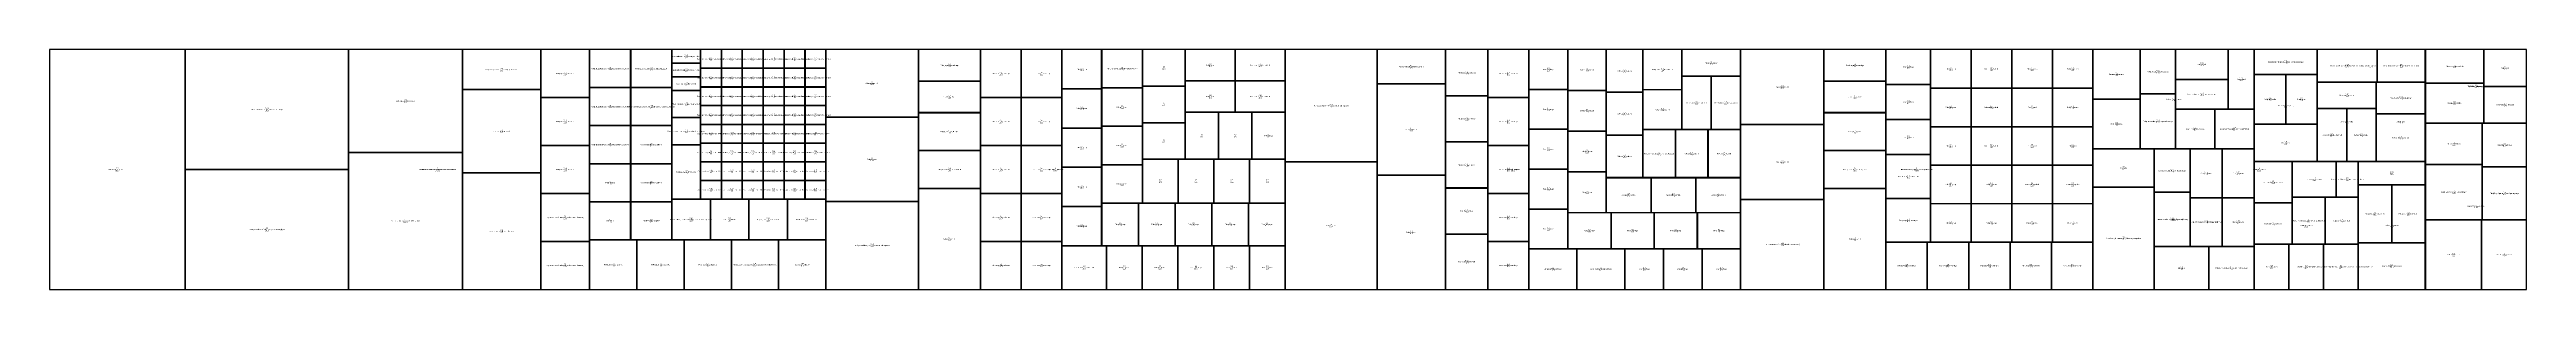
# Model space of a CAD drawing. Extents: x 0 to 217, y 0 to 21.
import ezdxf
from ezdxf.enums import TextEntityAlignment as Align

# ---------------------------------------------------------------- set-up
doc = ezdxf.new("R2010")
doc.units = 0
for name, color, linetype in [('PODWYDZIALY', 3, 'CONTINUOUS'), ('POMIESZCZENIA', 16, 'CONTINUOUS'), ('WYDZIALY', 2, 'CONTINUOUS')]:
    doc.layers.add(name, color=color, linetype=linetype)
doc.styles.get("Standard").update_dxf_attribs({"font": 'arial.ttf'})

# ---------------------------------------------------------------- blocks, each defined once
blk = doc.blocks.new('Area0')
at = {"color": 0}
blk.add_polyline3d([(0, 0, 0), (68.05, 0, 0), (68.05, 21, 0), (0, 21, 0), (0, 0, 0)], dxfattribs=at)
blk = doc.blocks.new('Area1')
at = {"color": 0}
blk.add_polyline3d([(0, 0, 0), (40.26, 0, 0), (40.26, 21, 0), (0, 21, 0), (0, 0, 0)], dxfattribs=at)
blk = doc.blocks.new('Area2')
at = {"color": 0}
blk.add_polyline3d([(0, 0, 0), (39.91, 0, 0), (39.91, 21, 0), (0, 21, 0), (0, 0, 0)], dxfattribs=at)
blk = doc.blocks.new('Area3')
at = {"color": 0}
blk.add_polyline3d([(0, 0, 0), (30.89, 0, 0), (30.89, 21, 0), (0, 21, 0), (0, 0, 0)], dxfattribs=at)
blk = doc.blocks.new('Area4')
at = {"color": 0}
blk.add_polyline3d([(0, 0, 0), (29.14, 0, 0), (29.14, 21, 0), (0, 21, 0), (0, 0, 0)], dxfattribs=at)
blk = doc.blocks.new('Area5')
at = {"color": 0}
blk.add_polyline3d([(0, 0, 0), (8.86, 0, 0), (8.86, 14.56, 0), (0, 14.56, 0), (0, 0, 0)], dxfattribs=at)
blk = doc.blocks.new('Area6')
at = {"color": 0}
blk.add_polyline3d([(0, 0, 0), (8.86, 0, 0), (8.86, 6.44, 0), (0, 6.44, 0), (0, 0, 0)], dxfattribs=at)
blk = doc.blocks.new('Area7')
at = {"color": 0}
blk.add_polyline3d([(0, 0, 0), (68.05, 0, 0), (68.05, 21, 0), (0, 21, 0), (0, 0, 0)], dxfattribs=at)
blk = doc.blocks.new('Area8')
at = {"color": 0}
blk.add_polyline3d([(0, 0, 0), (11.9, 0, 0), (11.9, 21, 0), (0, 21, 0), (0, 0, 0)], dxfattribs=at)
blk = doc.blocks.new('Area9')
at = {"color": 0}
blk.add_polyline3d([(0, 0, 0), (14.29, 0, 0), (14.29, 10.5, 0), (0, 10.5, 0), (0, 0, 0)], dxfattribs=at)
blk = doc.blocks.new('Area10')
at = {"color": 0}
blk.add_polyline3d([(0, 0, 0), (14.29, 0, 0), (14.29, 10.5, 0), (0, 10.5, 0), (0, 0, 0)], dxfattribs=at)
blk = doc.blocks.new('Area11')
at = {"color": 0}
blk.add_polyline3d([(0, 0, 0), (10, 0, 0), (10, 12, 0), (0, 12, 0), (0, 0, 0)], dxfattribs=at)
blk = doc.blocks.new('Area12')
at = {"color": 0}
blk.add_polyline3d([(0, 0, 0), (10, 0, 0), (10, 9, 0), (0, 9, 0), (0, 0, 0)], dxfattribs=at)
blk = doc.blocks.new('Area13')
at = {"color": 0}
blk.add_polyline3d([(0, 0, 0), (6.86, 0, 0), (6.86, 10.21, 0), (0, 10.21, 0), (0, 0, 0)], dxfattribs=at)
blk = doc.blocks.new('Area14')
at = {"color": 0}
blk.add_polyline3d([(0, 0, 0), (6.86, 0, 0), (6.86, 7.29, 0), (0, 7.29, 0), (0, 0, 0)], dxfattribs=at)
blk = doc.blocks.new('Area15')
at = {"color": 0}
blk.add_polyline3d([(0, 0, 0), (6.86, 0, 0), (6.86, 3.5, 0), (0, 3.5, 0), (0, 0, 0)], dxfattribs=at)
blk = doc.blocks.new('Area16')
at = {"color": 0}
blk.add_polyline3d([(0, 0, 0), (4.29, 0, 0), (4.29, 4.2, 0), (0, 4.2, 0), (0, 0, 0)], dxfattribs=at)
blk = doc.blocks.new('Area17')
at = {"color": 0}
blk.add_polyline3d([(0, 0, 0), (4.29, 0, 0), (4.29, 4.2, 0), (0, 4.2, 0), (0, 0, 0)], dxfattribs=at)
blk = doc.blocks.new('Area18')
at = {"color": 0}
blk.add_polyline3d([(0, 0, 0), (4.29, 0, 0), (4.29, 4.2, 0), (0, 4.2, 0), (0, 0, 0)], dxfattribs=at)
blk = doc.blocks.new('Area19')
at = {"color": 0}
blk.add_polyline3d([(0, 0, 0), (4.29, 0, 0), (4.29, 4.2, 0), (0, 4.2, 0), (0, 0, 0)], dxfattribs=at)
blk = doc.blocks.new('Area20')
at = {"color": 0}
blk.add_polyline3d([(0, 0, 0), (4.29, 0, 0), (4.29, 4.2, 0), (0, 4.2, 0), (0, 0, 0)], dxfattribs=at)
blk = doc.blocks.new('Area21')
at = {"color": 0}
blk.add_polyline3d([(0, 0, 0), (4.14, 0, 0), (4.14, 4.34, 0), (0, 4.34, 0), (0, 0, 0)], dxfattribs=at)
blk = doc.blocks.new('Area22')
at = {"color": 0}
blk.add_polyline3d([(0, 0, 0), (4.14, 0, 0), (4.14, 4.34, 0), (0, 4.34, 0), (0, 0, 0)], dxfattribs=at)
blk = doc.blocks.new('Area23')
at = {"color": 0}
blk.add_polyline3d([(0, 0, 0), (4.14, 0, 0), (4.14, 4.34, 0), (0, 4.34, 0), (0, 0, 0)], dxfattribs=at)
blk = doc.blocks.new('Area24')
at = {"color": 0}
blk.add_polyline3d([(0, 0, 0), (4.14, 0, 0), (4.14, 4.34, 0), (0, 4.34, 0), (0, 0, 0)], dxfattribs=at)
blk = doc.blocks.new('Area25')
at = {"color": 0}
blk.add_polyline3d([(0, 0, 0), (4.14, 0, 0), (4.14, 4.34, 0), (0, 4.34, 0), (0, 0, 0)], dxfattribs=at)
blk = doc.blocks.new('Area26')
at = {"color": 0}
blk.add_polyline3d([(0, 0, 0), (3.6, 0, 0), (3.6, 3.33, 0), (0, 3.33, 0), (0, 0, 0)], dxfattribs=at)
blk = doc.blocks.new('Area27')
at = {"color": 0}
blk.add_polyline3d([(0, 0, 0), (3.6, 0, 0), (3.6, 3.33, 0), (0, 3.33, 0), (0, 0, 0)], dxfattribs=at)
blk = doc.blocks.new('Area28')
at = {"color": 0}
blk.add_polyline3d([(0, 0, 0), (3.6, 0, 0), (3.6, 3.33, 0), (0, 3.33, 0), (0, 0, 0)], dxfattribs=at)
blk = doc.blocks.new('Area29')
at = {"color": 0}
blk.add_polyline3d([(0, 0, 0), (3.6, 0, 0), (3.6, 3.33, 0), (0, 3.33, 0), (0, 0, 0)], dxfattribs=at)
blk = doc.blocks.new('Area30')
at = {"color": 0}
blk.add_polyline3d([(0, 0, 0), (3.6, 0, 0), (3.6, 3.33, 0), (0, 3.33, 0), (0, 0, 0)], dxfattribs=at)
blk = doc.blocks.new('Area31')
at = {"color": 0}
blk.add_polyline3d([(0, 0, 0), (3.6, 0, 0), (3.6, 3.33, 0), (0, 3.33, 0), (0, 0, 0)], dxfattribs=at)
blk = doc.blocks.new('Area32')
at = {"color": 0}
blk.add_polyline3d([(0, 0, 0), (3.6, 0, 0), (3.6, 3.33, 0), (0, 3.33, 0), (0, 0, 0)], dxfattribs=at)
blk = doc.blocks.new('Area33')
at = {"color": 0}
blk.add_polyline3d([(0, 0, 0), (3.6, 0, 0), (3.6, 3.33, 0), (0, 3.33, 0), (0, 0, 0)], dxfattribs=at)
blk = doc.blocks.new('Area34')
at = {"color": 0}
blk.add_polyline3d([(0, 0, 0), (3.6, 0, 0), (3.6, 3.33, 0), (0, 3.33, 0), (0, 0, 0)], dxfattribs=at)
blk = doc.blocks.new('Area35')
at = {"color": 0}
blk.add_polyline3d([(0, 0, 0), (3.6, 0, 0), (3.6, 3.33, 0), (0, 3.33, 0), (0, 0, 0)], dxfattribs=at)
blk = doc.blocks.new('Area36')
at = {"color": 0}
blk.add_polyline3d([(0, 0, 0), (3.38, 0, 0), (3.38, 3.55, 0), (0, 3.55, 0), (0, 0, 0)], dxfattribs=at)
blk = doc.blocks.new('Area37')
at = {"color": 0}
blk.add_polyline3d([(0, 0, 0), (3.38, 0, 0), (3.38, 3.55, 0), (0, 3.55, 0), (0, 0, 0)], dxfattribs=at)
blk = doc.blocks.new('Area38')
at = {"color": 0}
blk.add_polyline3d([(0, 0, 0), (3.38, 0, 0), (3.38, 3.55, 0), (0, 3.55, 0), (0, 0, 0)], dxfattribs=at)
blk = doc.blocks.new('Area39')
at = {"color": 0}
blk.add_polyline3d([(0, 0, 0), (3.38, 0, 0), (3.38, 3.55, 0), (0, 3.55, 0), (0, 0, 0)], dxfattribs=at)
blk = doc.blocks.new('Area40')
at = {"color": 0}
blk.add_polyline3d([(0, 0, 0), (2.52, 0, 0), (2.52, 4.76, 0), (0, 4.76, 0), (0, 0, 0)], dxfattribs=at)
blk = doc.blocks.new('Area41')
at = {"color": 0}
blk.add_polyline3d([(0, 0, 0), (2.52, 0, 0), (2.52, 2.38, 0), (0, 2.38, 0), (0, 0, 0)], dxfattribs=at)
blk = doc.blocks.new('Area42')
at = {"color": 0}
blk.add_polyline3d([(0, 0, 0), (2.52, 0, 0), (2.52, 2.38, 0), (0, 2.38, 0), (0, 0, 0)], dxfattribs=at)
blk = doc.blocks.new('Area43')
at = {"color": 0}
blk.add_polyline3d([(0, 0, 0), (2.52, 0, 0), (2.52, 1.19, 0), (0, 1.19, 0), (0, 0, 0)], dxfattribs=at)
blk = doc.blocks.new('Area44')
at = {"color": 0}
blk.add_polyline3d([(0, 0, 0), (2.52, 0, 0), (2.52, 1.19, 0), (0, 1.19, 0), (0, 0, 0)], dxfattribs=at)
blk = doc.blocks.new('Area45')
at = {"color": 0}
blk.add_polyline3d([(0, 0, 0), (2.52, 0, 0), (2.52, 1.19, 0), (0, 1.19, 0), (0, 0, 0)], dxfattribs=at)
blk = doc.blocks.new('Area46')
at = {"color": 0}
blk.add_polyline3d([(0, 0, 0), (1.83, 0, 0), (1.83, 1.64, 0), (0, 1.64, 0), (0, 0, 0)], dxfattribs=at)
blk = doc.blocks.new('Area47')
at = {"color": 0}
blk.add_polyline3d([(0, 0, 0), (1.83, 0, 0), (1.83, 1.64, 0), (0, 1.64, 0), (0, 0, 0)], dxfattribs=at)
blk = doc.blocks.new('Area48')
at = {"color": 0}
blk.add_polyline3d([(0, 0, 0), (1.83, 0, 0), (1.83, 1.64, 0), (0, 1.64, 0), (0, 0, 0)], dxfattribs=at)
blk = doc.blocks.new('Area49')
at = {"color": 0}
blk.add_polyline3d([(0, 0, 0), (1.83, 0, 0), (1.83, 1.64, 0), (0, 1.64, 0), (0, 0, 0)], dxfattribs=at)
blk = doc.blocks.new('Area50')
at = {"color": 0}
blk.add_polyline3d([(0, 0, 0), (1.83, 0, 0), (1.83, 1.64, 0), (0, 1.64, 0), (0, 0, 0)], dxfattribs=at)
blk = doc.blocks.new('Area51')
at = {"color": 0}
blk.add_polyline3d([(0, 0, 0), (1.83, 0, 0), (1.83, 1.64, 0), (0, 1.64, 0), (0, 0, 0)], dxfattribs=at)
blk = doc.blocks.new('Area52')
at = {"color": 0}
blk.add_polyline3d([(0, 0, 0), (1.83, 0, 0), (1.83, 1.64, 0), (0, 1.64, 0), (0, 0, 0)], dxfattribs=at)
blk = doc.blocks.new('Area53')
at = {"color": 0}
blk.add_polyline3d([(0, 0, 0), (1.83, 0, 0), (1.83, 1.64, 0), (0, 1.64, 0), (0, 0, 0)], dxfattribs=at)
blk = doc.blocks.new('Area54')
at = {"color": 0}
blk.add_polyline3d([(0, 0, 0), (1.83, 0, 0), (1.83, 1.64, 0), (0, 1.64, 0), (0, 0, 0)], dxfattribs=at)
blk = doc.blocks.new('Area55')
at = {"color": 0}
blk.add_polyline3d([(0, 0, 0), (1.83, 0, 0), (1.83, 1.64, 0), (0, 1.64, 0), (0, 0, 0)], dxfattribs=at)
blk = doc.blocks.new('Area56')
at = {"color": 0}
blk.add_polyline3d([(0, 0, 0), (1.83, 0, 0), (1.83, 1.64, 0), (0, 1.64, 0), (0, 0, 0)], dxfattribs=at)
blk = doc.blocks.new('Area57')
at = {"color": 0}
blk.add_polyline3d([(0, 0, 0), (1.83, 0, 0), (1.83, 1.64, 0), (0, 1.64, 0), (0, 0, 0)], dxfattribs=at)
blk = doc.blocks.new('Area58')
at = {"color": 0}
blk.add_polyline3d([(0, 0, 0), (1.83, 0, 0), (1.83, 1.64, 0), (0, 1.64, 0), (0, 0, 0)], dxfattribs=at)
blk = doc.blocks.new('Area59')
at = {"color": 0}
blk.add_polyline3d([(0, 0, 0), (1.83, 0, 0), (1.83, 1.64, 0), (0, 1.64, 0), (0, 0, 0)], dxfattribs=at)
blk = doc.blocks.new('Area60')
at = {"color": 0}
blk.add_polyline3d([(0, 0, 0), (1.83, 0, 0), (1.83, 1.64, 0), (0, 1.64, 0), (0, 0, 0)], dxfattribs=at)
blk = doc.blocks.new('Area61')
at = {"color": 0}
blk.add_polyline3d([(0, 0, 0), (1.83, 0, 0), (1.83, 1.64, 0), (0, 1.64, 0), (0, 0, 0)], dxfattribs=at)
blk = doc.blocks.new('Area62')
at = {"color": 0}
blk.add_polyline3d([(0, 0, 0), (1.83, 0, 0), (1.83, 1.64, 0), (0, 1.64, 0), (0, 0, 0)], dxfattribs=at)
blk = doc.blocks.new('Area63')
at = {"color": 0}
blk.add_polyline3d([(0, 0, 0), (1.83, 0, 0), (1.83, 1.64, 0), (0, 1.64, 0), (0, 0, 0)], dxfattribs=at)
blk = doc.blocks.new('Area64')
at = {"color": 0}
blk.add_polyline3d([(0, 0, 0), (1.83, 0, 0), (1.83, 1.64, 0), (0, 1.64, 0), (0, 0, 0)], dxfattribs=at)
blk = doc.blocks.new('Area65')
at = {"color": 0}
blk.add_polyline3d([(0, 0, 0), (1.83, 0, 0), (1.83, 1.64, 0), (0, 1.64, 0), (0, 0, 0)], dxfattribs=at)
blk = doc.blocks.new('Area66')
at = {"color": 0}
blk.add_polyline3d([(0, 0, 0), (1.83, 0, 0), (1.83, 1.64, 0), (0, 1.64, 0), (0, 0, 0)], dxfattribs=at)
blk = doc.blocks.new('Area67')
at = {"color": 0}
blk.add_polyline3d([(0, 0, 0), (1.83, 0, 0), (1.83, 1.64, 0), (0, 1.64, 0), (0, 0, 0)], dxfattribs=at)
blk = doc.blocks.new('Area68')
at = {"color": 0}
blk.add_polyline3d([(0, 0, 0), (1.83, 0, 0), (1.83, 1.64, 0), (0, 1.64, 0), (0, 0, 0)], dxfattribs=at)
blk = doc.blocks.new('Area69')
at = {"color": 0}
blk.add_polyline3d([(0, 0, 0), (1.83, 0, 0), (1.83, 1.64, 0), (0, 1.64, 0), (0, 0, 0)], dxfattribs=at)
blk = doc.blocks.new('Area70')
at = {"color": 0}
blk.add_polyline3d([(0, 0, 0), (1.83, 0, 0), (1.83, 1.64, 0), (0, 1.64, 0), (0, 0, 0)], dxfattribs=at)
blk = doc.blocks.new('Area71')
at = {"color": 0}
blk.add_polyline3d([(0, 0, 0), (1.83, 0, 0), (1.83, 1.64, 0), (0, 1.64, 0), (0, 0, 0)], dxfattribs=at)
blk = doc.blocks.new('Area72')
at = {"color": 0}
blk.add_polyline3d([(0, 0, 0), (1.83, 0, 0), (1.83, 1.64, 0), (0, 1.64, 0), (0, 0, 0)], dxfattribs=at)
blk = doc.blocks.new('Area73')
at = {"color": 0}
blk.add_polyline3d([(0, 0, 0), (1.83, 0, 0), (1.83, 1.64, 0), (0, 1.64, 0), (0, 0, 0)], dxfattribs=at)
blk = doc.blocks.new('Area74')
at = {"color": 0}
blk.add_polyline3d([(0, 0, 0), (1.83, 0, 0), (1.83, 1.64, 0), (0, 1.64, 0), (0, 0, 0)], dxfattribs=at)
blk = doc.blocks.new('Area75')
at = {"color": 0}
blk.add_polyline3d([(0, 0, 0), (1.83, 0, 0), (1.83, 1.64, 0), (0, 1.64, 0), (0, 0, 0)], dxfattribs=at)
blk = doc.blocks.new('Area76')
at = {"color": 0}
blk.add_polyline3d([(0, 0, 0), (1.83, 0, 0), (1.83, 1.64, 0), (0, 1.64, 0), (0, 0, 0)], dxfattribs=at)
blk = doc.blocks.new('Area77')
at = {"color": 0}
blk.add_polyline3d([(0, 0, 0), (1.83, 0, 0), (1.83, 1.64, 0), (0, 1.64, 0), (0, 0, 0)], dxfattribs=at)
blk = doc.blocks.new('Area78')
at = {"color": 0}
blk.add_polyline3d([(0, 0, 0), (1.83, 0, 0), (1.83, 1.64, 0), (0, 1.64, 0), (0, 0, 0)], dxfattribs=at)
blk = doc.blocks.new('Area79')
at = {"color": 0}
blk.add_polyline3d([(0, 0, 0), (1.83, 0, 0), (1.83, 1.64, 0), (0, 1.64, 0), (0, 0, 0)], dxfattribs=at)
blk = doc.blocks.new('Area80')
at = {"color": 0}
blk.add_polyline3d([(0, 0, 0), (1.83, 0, 0), (1.83, 1.64, 0), (0, 1.64, 0), (0, 0, 0)], dxfattribs=at)
blk = doc.blocks.new('Area81')
at = {"color": 0}
blk.add_polyline3d([(0, 0, 0), (1.83, 0, 0), (1.83, 1.64, 0), (0, 1.64, 0), (0, 0, 0)], dxfattribs=at)
blk = doc.blocks.new('Area82')
at = {"color": 0}
blk.add_polyline3d([(0, 0, 0), (1.83, 0, 0), (1.83, 1.64, 0), (0, 1.64, 0), (0, 0, 0)], dxfattribs=at)
blk = doc.blocks.new('Area83')
at = {"color": 0}
blk.add_polyline3d([(0, 0, 0), (1.83, 0, 0), (1.83, 1.64, 0), (0, 1.64, 0), (0, 0, 0)], dxfattribs=at)
blk = doc.blocks.new('Area84')
at = {"color": 0}
blk.add_polyline3d([(0, 0, 0), (1.83, 0, 0), (1.83, 1.64, 0), (0, 1.64, 0), (0, 0, 0)], dxfattribs=at)
blk = doc.blocks.new('Area85')
at = {"color": 0}
blk.add_polyline3d([(0, 0, 0), (1.83, 0, 0), (1.83, 1.64, 0), (0, 1.64, 0), (0, 0, 0)], dxfattribs=at)
blk = doc.blocks.new('Area86')
at = {"color": 0}
blk.add_polyline3d([(0, 0, 0), (1.83, 0, 0), (1.83, 1.64, 0), (0, 1.64, 0), (0, 0, 0)], dxfattribs=at)
blk = doc.blocks.new('Area87')
at = {"color": 0}
blk.add_polyline3d([(0, 0, 0), (1.83, 0, 0), (1.83, 1.64, 0), (0, 1.64, 0), (0, 0, 0)], dxfattribs=at)
blk = doc.blocks.new('Area88')
at = {"color": 0}
blk.add_polyline3d([(0, 0, 0), (1.83, 0, 0), (1.83, 1.64, 0), (0, 1.64, 0), (0, 0, 0)], dxfattribs=at)
blk = doc.blocks.new('Area89')
at = {"color": 0}
blk.add_polyline3d([(0, 0, 0), (1.83, 0, 0), (1.83, 1.64, 0), (0, 1.64, 0), (0, 0, 0)], dxfattribs=at)
blk = doc.blocks.new('Area90')
at = {"color": 0}
blk.add_polyline3d([(0, 0, 0), (1.83, 0, 0), (1.83, 1.64, 0), (0, 1.64, 0), (0, 0, 0)], dxfattribs=at)
blk = doc.blocks.new('Area91')
at = {"color": 0}
blk.add_polyline3d([(0, 0, 0), (1.83, 0, 0), (1.83, 1.64, 0), (0, 1.64, 0), (0, 0, 0)], dxfattribs=at)
blk = doc.blocks.new('Area92')
at = {"color": 0}
blk.add_polyline3d([(0, 0, 0), (1.83, 0, 0), (1.83, 1.64, 0), (0, 1.64, 0), (0, 0, 0)], dxfattribs=at)
blk = doc.blocks.new('Area93')
at = {"color": 0}
blk.add_polyline3d([(0, 0, 0), (1.83, 0, 0), (1.83, 1.64, 0), (0, 1.64, 0), (0, 0, 0)], dxfattribs=at)
blk = doc.blocks.new('Area94')
at = {"color": 0}
blk.add_polyline3d([(0, 0, 0), (40.26, 0, 0), (40.26, 21, 0), (0, 21, 0), (0, 0, 0)], dxfattribs=at)
blk = doc.blocks.new('Area95')
at = {"color": 0}
blk.add_polyline3d([(0, 0, 0), (8.11, 0, 0), (8.11, 7.69, 0), (0, 7.69, 0), (0, 0, 0)], dxfattribs=at)
blk = doc.blocks.new('Area96')
at = {"color": 0}
blk.add_polyline3d([(0, 0, 0), (8.11, 0, 0), (8.11, 7.39, 0), (0, 7.39, 0), (0, 0, 0)], dxfattribs=at)
blk = doc.blocks.new('Area97')
at = {"color": 0}
blk.add_polyline3d([(0, 0, 0), (8.11, 0, 0), (8.11, 5.92, 0), (0, 5.92, 0), (0, 0, 0)], dxfattribs=at)
blk = doc.blocks.new('Area98')
at = {"color": 0}
blk.add_polyline3d([(0, 0, 0), (5.43, 0, 0), (5.43, 8.84, 0), (0, 8.84, 0), (0, 0, 0)], dxfattribs=at)
blk = doc.blocks.new('Area99')
at = {"color": 0}
blk.add_polyline3d([(0, 0, 0), (5.43, 0, 0), (5.43, 3.32, 0), (0, 3.32, 0), (0, 0, 0)], dxfattribs=at)
blk = doc.blocks.new('Area100')
at = {"color": 0}
blk.add_polyline3d([(0, 0, 0), (5.43, 0, 0), (5.43, 3.32, 0), (0, 3.32, 0), (0, 0, 0)], dxfattribs=at)
blk = doc.blocks.new('Area101')
at = {"color": 0}
blk.add_polyline3d([(0, 0, 0), (5.43, 0, 0), (5.43, 2.76, 0), (0, 2.76, 0), (0, 0, 0)], dxfattribs=at)
blk = doc.blocks.new('Area102')
at = {"color": 0}
blk.add_polyline3d([(0, 0, 0), (5.43, 0, 0), (5.43, 2.76, 0), (0, 2.76, 0), (0, 0, 0)], dxfattribs=at)
blk = doc.blocks.new('Area103')
at = {"color": 0}
blk.add_polyline3d([(0, 0, 0), (3.57, 0, 0), (3.57, 4.2, 0), (0, 4.2, 0), (0, 0, 0)], dxfattribs=at)
blk = doc.blocks.new('Area104')
at = {"color": 0}
blk.add_polyline3d([(0, 0, 0), (3.57, 0, 0), (3.57, 4.2, 0), (0, 4.2, 0), (0, 0, 0)], dxfattribs=at)
blk = doc.blocks.new('Area105')
at = {"color": 0}
blk.add_polyline3d([(0, 0, 0), (3.57, 0, 0), (3.57, 4.2, 0), (0, 4.2, 0), (0, 0, 0)], dxfattribs=at)
blk = doc.blocks.new('Area106')
at = {"color": 0}
blk.add_polyline3d([(0, 0, 0), (3.57, 0, 0), (3.57, 4.2, 0), (0, 4.2, 0), (0, 0, 0)], dxfattribs=at)
blk = doc.blocks.new('Area107')
at = {"color": 0}
blk.add_polyline3d([(0, 0, 0), (3.57, 0, 0), (3.57, 4.2, 0), (0, 4.2, 0), (0, 0, 0)], dxfattribs=at)
blk = doc.blocks.new('Area108')
at = {"color": 0}
blk.add_polyline3d([(0, 0, 0), (3.57, 0, 0), (3.57, 4.2, 0), (0, 4.2, 0), (0, 0, 0)], dxfattribs=at)
blk = doc.blocks.new('Area109')
at = {"color": 0}
blk.add_polyline3d([(0, 0, 0), (3.57, 0, 0), (3.57, 4.2, 0), (0, 4.2, 0), (0, 0, 0)], dxfattribs=at)
blk = doc.blocks.new('Area110')
at = {"color": 0}
blk.add_polyline3d([(0, 0, 0), (3.57, 0, 0), (3.57, 4.2, 0), (0, 4.2, 0), (0, 0, 0)], dxfattribs=at)
blk = doc.blocks.new('Area111')
at = {"color": 0}
blk.add_polyline3d([(0, 0, 0), (3.57, 0, 0), (3.57, 4.2, 0), (0, 4.2, 0), (0, 0, 0)], dxfattribs=at)
blk = doc.blocks.new('Area112')
at = {"color": 0}
blk.add_polyline3d([(0, 0, 0), (3.57, 0, 0), (3.57, 4.2, 0), (0, 4.2, 0), (0, 0, 0)], dxfattribs=at)
blk = doc.blocks.new('Area113')
at = {"color": 0}
blk.add_polyline3d([(0, 0, 0), (3.91, 0, 0), (3.91, 3.83, 0), (0, 3.83, 0), (0, 0, 0)], dxfattribs=at)
blk = doc.blocks.new('Area114')
at = {"color": 0}
blk.add_polyline3d([(0, 0, 0), (3.13, 0, 0), (3.13, 3.83, 0), (0, 3.83, 0), (0, 0, 0)], dxfattribs=at)
blk = doc.blocks.new('Area115')
at = {"color": 0}
blk.add_polyline3d([(0, 0, 0), (3.13, 0, 0), (3.13, 3.83, 0), (0, 3.83, 0), (0, 0, 0)], dxfattribs=at)
blk = doc.blocks.new('Area116')
at = {"color": 0}
blk.add_polyline3d([(0, 0, 0), (3.13, 0, 0), (3.13, 3.83, 0), (0, 3.83, 0), (0, 0, 0)], dxfattribs=at)
blk = doc.blocks.new('Area117')
at = {"color": 0}
blk.add_polyline3d([(0, 0, 0), (3.13, 0, 0), (3.13, 3.83, 0), (0, 3.83, 0), (0, 0, 0)], dxfattribs=at)
blk = doc.blocks.new('Area118')
at = {"color": 0}
blk.add_polyline3d([(0, 0, 0), (3.13, 0, 0), (3.13, 3.83, 0), (0, 3.83, 0), (0, 0, 0)], dxfattribs=at)
blk = doc.blocks.new('Area119')
at = {"color": 0}
blk.add_polyline3d([(0, 0, 0), (3.49, 0, 0), (3.49, 3.43, 0), (0, 3.43, 0), (0, 0, 0)], dxfattribs=at)
blk = doc.blocks.new('Area120')
at = {"color": 0}
blk.add_polyline3d([(0, 0, 0), (3.49, 0, 0), (3.49, 3.43, 0), (0, 3.43, 0), (0, 0, 0)], dxfattribs=at)
blk = doc.blocks.new('Area121')
at = {"color": 0}
blk.add_polyline3d([(0, 0, 0), (3.49, 0, 0), (3.49, 3.43, 0), (0, 3.43, 0), (0, 0, 0)], dxfattribs=at)
blk = doc.blocks.new('Area122')
at = {"color": 0}
blk.add_polyline3d([(0, 0, 0), (3.49, 0, 0), (3.49, 3.43, 0), (0, 3.43, 0), (0, 0, 0)], dxfattribs=at)
blk = doc.blocks.new('Area123')
at = {"color": 0}
blk.add_polyline3d([(0, 0, 0), (3.49, 0, 0), (3.49, 3.43, 0), (0, 3.43, 0), (0, 0, 0)], dxfattribs=at)
blk = doc.blocks.new('Area124')
at = {"color": 0}
blk.add_polyline3d([(0, 0, 0), (3.22, 0, 0), (3.22, 3.73, 0), (0, 3.73, 0), (0, 0, 0)], dxfattribs=at)
blk = doc.blocks.new('Area125')
at = {"color": 0}
blk.add_polyline3d([(0, 0, 0), (3.22, 0, 0), (3.22, 3.73, 0), (0, 3.73, 0), (0, 0, 0)], dxfattribs=at)
blk = doc.blocks.new('Area126')
at = {"color": 0}
blk.add_polyline3d([(0, 0, 0), (3.22, 0, 0), (3.22, 3.73, 0), (0, 3.73, 0), (0, 0, 0)], dxfattribs=at)
blk = doc.blocks.new('Area127')
at = {"color": 0}
blk.add_polyline3d([(0, 0, 0), (3.22, 0, 0), (3.22, 3.73, 0), (0, 3.73, 0), (0, 0, 0)], dxfattribs=at)
blk = doc.blocks.new('Area128')
at = {"color": 0}
blk.add_polyline3d([(0, 0, 0), (3.22, 0, 0), (3.22, 3.73, 0), (0, 3.73, 0), (0, 0, 0)], dxfattribs=at)
blk = doc.blocks.new('Area129')
at = {"color": 0}
blk.add_polyline3d([(0, 0, 0), (3.57, 0, 0), (3.57, 3.36, 0), (0, 3.36, 0), (0, 0, 0)], dxfattribs=at)
blk = doc.blocks.new('Area130')
at = {"color": 0}
blk.add_polyline3d([(0, 0, 0), (3.57, 0, 0), (3.57, 3.36, 0), (0, 3.36, 0), (0, 0, 0)], dxfattribs=at)
blk = doc.blocks.new('Area131')
at = {"color": 0}
blk.add_polyline3d([(0, 0, 0), (3.57, 0, 0), (3.57, 3.36, 0), (0, 3.36, 0), (0, 0, 0)], dxfattribs=at)
blk = doc.blocks.new('Area132')
at = {"color": 0}
blk.add_polyline3d([(0, 0, 0), (3.57, 0, 0), (3.57, 3.36, 0), (0, 3.36, 0), (0, 0, 0)], dxfattribs=at)
blk = doc.blocks.new('Area133')
at = {"color": 0}
blk.add_polyline3d([(0, 0, 0), (3.13, 0, 0), (3.13, 3.84, 0), (0, 3.84, 0), (0, 0, 0)], dxfattribs=at)
blk = doc.blocks.new('Area134')
at = {"color": 0}
blk.add_polyline3d([(0, 0, 0), (3.13, 0, 0), (3.13, 3.84, 0), (0, 3.84, 0), (0, 0, 0)], dxfattribs=at)
blk = doc.blocks.new('Area135')
at = {"color": 0}
blk.add_polyline3d([(0, 0, 0), (3.13, 0, 0), (3.13, 3.84, 0), (0, 3.84, 0), (0, 0, 0)], dxfattribs=at)
blk = doc.blocks.new('Area136')
at = {"color": 0}
blk.add_polyline3d([(0, 0, 0), (3.13, 0, 0), (3.13, 3.84, 0), (0, 3.84, 0), (0, 0, 0)], dxfattribs=at)
blk = doc.blocks.new('Area137')
at = {"color": 0}
blk.add_polyline3d([(0, 0, 0), (3.75, 0, 0), (3.75, 3.2, 0), (0, 3.2, 0), (0, 0, 0)], dxfattribs=at)
blk = doc.blocks.new('Area138')
at = {"color": 0}
blk.add_polyline3d([(0, 0, 0), (3.75, 0, 0), (3.75, 3.2, 0), (0, 3.2, 0), (0, 0, 0)], dxfattribs=at)
blk = doc.blocks.new('Area139')
at = {"color": 0}
blk.add_polyline3d([(0, 0, 0), (3.75, 0, 0), (3.75, 3.2, 0), (0, 3.2, 0), (0, 0, 0)], dxfattribs=at)
blk = doc.blocks.new('Area140')
at = {"color": 0}
blk.add_polyline3d([(0, 0, 0), (2.92, 0, 0), (2.92, 4.11, 0), (0, 4.11, 0), (0, 0, 0)], dxfattribs=at)
blk = doc.blocks.new('Area141')
at = {"color": 0}
blk.add_polyline3d([(0, 0, 0), (2.92, 0, 0), (2.92, 4.11, 0), (0, 4.11, 0), (0, 0, 0)], dxfattribs=at)
blk = doc.blocks.new('Area142')
at = {"color": 0}
blk.add_polyline3d([(0, 0, 0), (2.92, 0, 0), (2.92, 4.11, 0), (0, 4.11, 0), (0, 0, 0)], dxfattribs=at)
blk = doc.blocks.new('Area143')
at = {"color": 0}
blk.add_polyline3d([(0, 0, 0), (4.38, 0, 0), (4.38, 2.74, 0), (0, 2.74, 0), (0, 0, 0)], dxfattribs=at)
blk = doc.blocks.new('Area144')
at = {"color": 0}
blk.add_polyline3d([(0, 0, 0), (4.38, 0, 0), (4.38, 2.74, 0), (0, 2.74, 0), (0, 0, 0)], dxfattribs=at)
blk = doc.blocks.new('Area145')
at = {"color": 0}
blk.add_polyline3d([(0, 0, 0), (4.38, 0, 0), (4.38, 2.74, 0), (0, 2.74, 0), (0, 0, 0)], dxfattribs=at)
blk = doc.blocks.new('Area146')
at = {"color": 0}
blk.add_polyline3d([(0, 0, 0), (4.38, 0, 0), (4.38, 2.74, 0), (0, 2.74, 0), (0, 0, 0)], dxfattribs=at)
blk = doc.blocks.new('Area147')
at = {"color": 0}
blk.add_polyline3d([(0, 0, 0), (39.91, 0, 0), (39.91, 21, 0), (0, 21, 0), (0, 0, 0)], dxfattribs=at)
blk = doc.blocks.new('Area148')
at = {"color": 0}
blk.add_polyline3d([(0, 0, 0), (8.06, 0, 0), (8.06, 11.17, 0), (0, 11.17, 0), (0, 0, 0)], dxfattribs=at)
blk = doc.blocks.new('Area149')
at = {"color": 0}
blk.add_polyline3d([(0, 0, 0), (8.06, 0, 0), (8.06, 9.83, 0), (0, 9.83, 0), (0, 0, 0)], dxfattribs=at)
blk = doc.blocks.new('Area150')
at = {"color": 0}
blk.add_polyline3d([(0, 0, 0), (6, 0, 0), (6, 10, 0), (0, 10, 0), (0, 0, 0)], dxfattribs=at)
blk = doc.blocks.new('Area151')
at = {"color": 0}
blk.add_polyline3d([(0, 0, 0), (6, 0, 0), (6, 8, 0), (0, 8, 0), (0, 0, 0)], dxfattribs=at)
blk = doc.blocks.new('Area152')
at = {"color": 0}
blk.add_polyline3d([(0, 0, 0), (6, 0, 0), (6, 3, 0), (0, 3, 0), (0, 0, 0)], dxfattribs=at)
blk = doc.blocks.new('Area153')
at = {"color": 0}
blk.add_polyline3d([(0, 0, 0), (3.71, 0, 0), (3.71, 4.85, 0), (0, 4.85, 0), (0, 0, 0)], dxfattribs=at)
blk = doc.blocks.new('Area154')
at = {"color": 0}
blk.add_polyline3d([(0, 0, 0), (3.71, 0, 0), (3.71, 4.04, 0), (0, 4.04, 0), (0, 0, 0)], dxfattribs=at)
blk = doc.blocks.new('Area155')
at = {"color": 0}
blk.add_polyline3d([(0, 0, 0), (3.71, 0, 0), (3.71, 4.04, 0), (0, 4.04, 0), (0, 0, 0)], dxfattribs=at)
blk = doc.blocks.new('Area156')
at = {"color": 0}
blk.add_polyline3d([(0, 0, 0), (3.71, 0, 0), (3.71, 4.04, 0), (0, 4.04, 0), (0, 0, 0)], dxfattribs=at)
blk = doc.blocks.new('Area157')
at = {"color": 0}
blk.add_polyline3d([(0, 0, 0), (3.71, 0, 0), (3.71, 4.04, 0), (0, 4.04, 0), (0, 0, 0)], dxfattribs=at)
blk = doc.blocks.new('Area158')
at = {"color": 0}
blk.add_polyline3d([(0, 0, 0), (3.57, 0, 0), (3.57, 4.2, 0), (0, 4.2, 0), (0, 0, 0)], dxfattribs=at)
blk = doc.blocks.new('Area159')
at = {"color": 0}
blk.add_polyline3d([(0, 0, 0), (3.57, 0, 0), (3.57, 4.2, 0), (0, 4.2, 0), (0, 0, 0)], dxfattribs=at)
blk = doc.blocks.new('Area160')
at = {"color": 0}
blk.add_polyline3d([(0, 0, 0), (3.57, 0, 0), (3.57, 4.2, 0), (0, 4.2, 0), (0, 0, 0)], dxfattribs=at)
blk = doc.blocks.new('Area161')
at = {"color": 0}
blk.add_polyline3d([(0, 0, 0), (3.57, 0, 0), (3.57, 4.2, 0), (0, 4.2, 0), (0, 0, 0)], dxfattribs=at)
blk = doc.blocks.new('Area162')
at = {"color": 0}
blk.add_polyline3d([(0, 0, 0), (3.57, 0, 0), (3.57, 4.2, 0), (0, 4.2, 0), (0, 0, 0)], dxfattribs=at)
blk = doc.blocks.new('Area163')
at = {"color": 0}
blk.add_polyline3d([(0, 0, 0), (4.22, 0, 0), (4.22, 3.55, 0), (0, 3.55, 0), (0, 0, 0)], dxfattribs=at)
blk = doc.blocks.new('Area164')
at = {"color": 0}
blk.add_polyline3d([(0, 0, 0), (4.22, 0, 0), (4.22, 3.55, 0), (0, 3.55, 0), (0, 0, 0)], dxfattribs=at)
blk = doc.blocks.new('Area165')
at = {"color": 0}
blk.add_polyline3d([(0, 0, 0), (3.38, 0, 0), (3.38, 3.55, 0), (0, 3.55, 0), (0, 0, 0)], dxfattribs=at)
blk = doc.blocks.new('Area166')
at = {"color": 0}
blk.add_polyline3d([(0, 0, 0), (3.38, 0, 0), (3.38, 3.55, 0), (0, 3.55, 0), (0, 0, 0)], dxfattribs=at)
blk = doc.blocks.new('Area167')
at = {"color": 0}
blk.add_polyline3d([(0, 0, 0), (3.38, 0, 0), (3.38, 3.55, 0), (0, 3.55, 0), (0, 0, 0)], dxfattribs=at)
blk = doc.blocks.new('Area168')
at = {"color": 0}
blk.add_polyline3d([(0, 0, 0), (3.44, 0, 0), (3.44, 3.49, 0), (0, 3.49, 0), (0, 0, 0)], dxfattribs=at)
blk = doc.blocks.new('Area169')
at = {"color": 0}
blk.add_polyline3d([(0, 0, 0), (3.44, 0, 0), (3.44, 3.49, 0), (0, 3.49, 0), (0, 0, 0)], dxfattribs=at)
blk = doc.blocks.new('Area170')
at = {"color": 0}
blk.add_polyline3d([(0, 0, 0), (3.44, 0, 0), (3.44, 3.49, 0), (0, 3.49, 0), (0, 0, 0)], dxfattribs=at)
blk = doc.blocks.new('Area171')
at = {"color": 0}
blk.add_polyline3d([(0, 0, 0), (3.44, 0, 0), (3.44, 3.49, 0), (0, 3.49, 0), (0, 0, 0)], dxfattribs=at)
blk = doc.blocks.new('Area172')
at = {"color": 0}
blk.add_polyline3d([(0, 0, 0), (3.44, 0, 0), (3.44, 3.49, 0), (0, 3.49, 0), (0, 0, 0)], dxfattribs=at)
blk = doc.blocks.new('Area173')
at = {"color": 0}
blk.add_polyline3d([(0, 0, 0), (3.78, 0, 0), (3.78, 3.17, 0), (0, 3.17, 0), (0, 0, 0)], dxfattribs=at)
blk = doc.blocks.new('Area174')
at = {"color": 0}
blk.add_polyline3d([(0, 0, 0), (3.78, 0, 0), (3.78, 3.17, 0), (0, 3.17, 0), (0, 0, 0)], dxfattribs=at)
blk = doc.blocks.new('Area175')
at = {"color": 0}
blk.add_polyline3d([(0, 0, 0), (3.78, 0, 0), (3.78, 3.17, 0), (0, 3.17, 0), (0, 0, 0)], dxfattribs=at)
blk = doc.blocks.new('Area176')
at = {"color": 0}
blk.add_polyline3d([(0, 0, 0), (3.78, 0, 0), (3.78, 3.17, 0), (0, 3.17, 0), (0, 0, 0)], dxfattribs=at)
blk = doc.blocks.new('Area177')
at = {"color": 0}
blk.add_polyline3d([(0, 0, 0), (3.36, 0, 0), (3.36, 3.57, 0), (0, 3.57, 0), (0, 0, 0)], dxfattribs=at)
blk = doc.blocks.new('Area178')
at = {"color": 0}
blk.add_polyline3d([(0, 0, 0), (3.36, 0, 0), (3.36, 3.57, 0), (0, 3.57, 0), (0, 0, 0)], dxfattribs=at)
blk = doc.blocks.new('Area179')
at = {"color": 0}
blk.add_polyline3d([(0, 0, 0), (3.36, 0, 0), (3.36, 3.57, 0), (0, 3.57, 0), (0, 0, 0)], dxfattribs=at)
blk = doc.blocks.new('Area180')
at = {"color": 0}
blk.add_polyline3d([(0, 0, 0), (3.36, 0, 0), (3.36, 3.57, 0), (0, 3.57, 0), (0, 0, 0)], dxfattribs=at)
blk = doc.blocks.new('Area181')
at = {"color": 0}
blk.add_polyline3d([(0, 0, 0), (3.92, 0, 0), (3.92, 3.06, 0), (0, 3.06, 0), (0, 0, 0)], dxfattribs=at)
blk = doc.blocks.new('Area182')
at = {"color": 0}
blk.add_polyline3d([(0, 0, 0), (3.92, 0, 0), (3.92, 3.06, 0), (0, 3.06, 0), (0, 0, 0)], dxfattribs=at)
blk = doc.blocks.new('Area183')
at = {"color": 0}
blk.add_polyline3d([(0, 0, 0), (3.92, 0, 0), (3.92, 3.06, 0), (0, 3.06, 0), (0, 0, 0)], dxfattribs=at)
blk = doc.blocks.new('Area184')
at = {"color": 0}
blk.add_polyline3d([(0, 0, 0), (3.21, 0, 0), (3.21, 3.74, 0), (0, 3.74, 0), (0, 0, 0)], dxfattribs=at)
blk = doc.blocks.new('Area185')
at = {"color": 0}
blk.add_polyline3d([(0, 0, 0), (3.21, 0, 0), (3.21, 3.74, 0), (0, 3.74, 0), (0, 0, 0)], dxfattribs=at)
blk = doc.blocks.new('Area186')
at = {"color": 0}
blk.add_polyline3d([(0, 0, 0), (3.21, 0, 0), (3.21, 3.74, 0), (0, 3.74, 0), (0, 0, 0)], dxfattribs=at)
blk = doc.blocks.new('Area187')
at = {"color": 0}
blk.add_polyline3d([(0, 0, 0), (2.85, 0, 0), (2.85, 4.21, 0), (0, 4.21, 0), (0, 0, 0)], dxfattribs=at)
blk = doc.blocks.new('Area188')
at = {"color": 0}
blk.add_polyline3d([(0, 0, 0), (2.85, 0, 0), (2.85, 4.21, 0), (0, 4.21, 0), (0, 0, 0)], dxfattribs=at)
blk = doc.blocks.new('Area189')
at = {"color": 0}
blk.add_polyline3d([(0, 0, 0), (2.85, 0, 0), (2.85, 4.21, 0), (0, 4.21, 0), (0, 0, 0)], dxfattribs=at)
blk = doc.blocks.new('Area190')
at = {"color": 0}
blk.add_polyline3d([(0, 0, 0), (3.42, 0, 0), (3.42, 3.5, 0), (0, 3.5, 0), (0, 0, 0)], dxfattribs=at)
blk = doc.blocks.new('Area191')
at = {"color": 0}
blk.add_polyline3d([(0, 0, 0), (3.42, 0, 0), (3.42, 3.5, 0), (0, 3.5, 0), (0, 0, 0)], dxfattribs=at)
blk = doc.blocks.new('Area192')
at = {"color": 0}
blk.add_polyline3d([(0, 0, 0), (2.57, 0, 0), (2.57, 4.67, 0), (0, 4.67, 0), (0, 0, 0)], dxfattribs=at)
blk = doc.blocks.new('Area193')
at = {"color": 0}
blk.add_polyline3d([(0, 0, 0), (2.57, 0, 0), (2.57, 4.67, 0), (0, 4.67, 0), (0, 0, 0)], dxfattribs=at)
blk = doc.blocks.new('Area194')
at = {"color": 0}
blk.add_polyline3d([(0, 0, 0), (5.14, 0, 0), (5.14, 2.34, 0), (0, 2.34, 0), (0, 0, 0)], dxfattribs=at)
blk = doc.blocks.new('Area195')
at = {"color": 0}
blk.add_polyline3d([(0, 0, 0), (30.89, 0, 0), (30.89, 21, 0), (0, 21, 0), (0, 0, 0)], dxfattribs=at)
blk = doc.blocks.new('Area196')
at = {"color": 0}
blk.add_polyline3d([(0, 0, 0), (7.31, 0, 0), (7.31, 7.88, 0), (0, 7.88, 0), (0, 0, 0)], dxfattribs=at)
blk = doc.blocks.new('Area197')
at = {"color": 0}
blk.add_polyline3d([(0, 0, 0), (7.31, 0, 0), (7.31, 6.56, 0), (0, 6.56, 0), (0, 0, 0)], dxfattribs=at)
blk = doc.blocks.new('Area198')
at = {"color": 0}
blk.add_polyline3d([(0, 0, 0), (7.31, 0, 0), (7.31, 6.56, 0), (0, 6.56, 0), (0, 0, 0)], dxfattribs=at)
blk = doc.blocks.new('Area199')
at = {"color": 0}
blk.add_polyline3d([(0, 0, 0), (5.43, 0, 0), (5.43, 8.84, 0), (0, 8.84, 0), (0, 0, 0)], dxfattribs=at)
blk = doc.blocks.new('Area200')
at = {"color": 0}
blk.add_polyline3d([(0, 0, 0), (5.43, 0, 0), (5.43, 3.32, 0), (0, 3.32, 0), (0, 0, 0)], dxfattribs=at)
blk = doc.blocks.new('Area201')
at = {"color": 0}
blk.add_polyline3d([(0, 0, 0), (5.43, 0, 0), (5.43, 3.32, 0), (0, 3.32, 0), (0, 0, 0)], dxfattribs=at)
blk = doc.blocks.new('Area202')
at = {"color": 0}
blk.add_polyline3d([(0, 0, 0), (5.43, 0, 0), (5.43, 2.76, 0), (0, 2.76, 0), (0, 0, 0)], dxfattribs=at)
blk = doc.blocks.new('Area203')
at = {"color": 0}
blk.add_polyline3d([(0, 0, 0), (5.43, 0, 0), (5.43, 2.76, 0), (0, 2.76, 0), (0, 0, 0)], dxfattribs=at)
blk = doc.blocks.new('Area204')
at = {"color": 0}
blk.add_polyline3d([(0, 0, 0), (3.63, 0, 0), (3.63, 4.13, 0), (0, 4.13, 0), (0, 0, 0)], dxfattribs=at)
blk = doc.blocks.new('Area205')
at = {"color": 0}
blk.add_polyline3d([(0, 0, 0), (3.63, 0, 0), (3.63, 4.13, 0), (0, 4.13, 0), (0, 0, 0)], dxfattribs=at)
blk = doc.blocks.new('Area206')
at = {"color": 0}
blk.add_polyline3d([(0, 0, 0), (3.63, 0, 0), (3.63, 4.13, 0), (0, 4.13, 0), (0, 0, 0)], dxfattribs=at)
blk = doc.blocks.new('Area207')
at = {"color": 0}
blk.add_polyline3d([(0, 0, 0), (3.63, 0, 0), (3.63, 4.13, 0), (0, 4.13, 0), (0, 0, 0)], dxfattribs=at)
blk = doc.blocks.new('Area208')
at = {"color": 0}
blk.add_polyline3d([(0, 0, 0), (3.63, 0, 0), (3.63, 4.13, 0), (0, 4.13, 0), (0, 0, 0)], dxfattribs=at)
blk = doc.blocks.new('Area209')
at = {"color": 0}
blk.add_polyline3d([(0, 0, 0), (3.91, 0, 0), (3.91, 3.83, 0), (0, 3.83, 0), (0, 0, 0)], dxfattribs=at)
blk = doc.blocks.new('Area210')
at = {"color": 0}
blk.add_polyline3d([(0, 0, 0), (3.91, 0, 0), (3.91, 3.83, 0), (0, 3.83, 0), (0, 0, 0)], dxfattribs=at)
blk = doc.blocks.new('Area211')
at = {"color": 0}
blk.add_polyline3d([(0, 0, 0), (3.91, 0, 0), (3.91, 3.07, 0), (0, 3.07, 0), (0, 0, 0)], dxfattribs=at)
blk = doc.blocks.new('Area212')
at = {"color": 0}
blk.add_polyline3d([(0, 0, 0), (3.91, 0, 0), (3.91, 3.07, 0), (0, 3.07, 0), (0, 0, 0)], dxfattribs=at)
blk = doc.blocks.new('Area213')
at = {"color": 0}
blk.add_polyline3d([(0, 0, 0), (3.91, 0, 0), (3.91, 3.07, 0), (0, 3.07, 0), (0, 0, 0)], dxfattribs=at)
blk = doc.blocks.new('Area214')
at = {"color": 0}
blk.add_polyline3d([(0, 0, 0), (3.56, 0, 0), (3.56, 3.37, 0), (0, 3.37, 0), (0, 0, 0)], dxfattribs=at)
blk = doc.blocks.new('Area215')
at = {"color": 0}
blk.add_polyline3d([(0, 0, 0), (3.56, 0, 0), (3.56, 3.37, 0), (0, 3.37, 0), (0, 0, 0)], dxfattribs=at)
blk = doc.blocks.new('Area216')
at = {"color": 0}
blk.add_polyline3d([(0, 0, 0), (3.56, 0, 0), (3.56, 3.37, 0), (0, 3.37, 0), (0, 0, 0)], dxfattribs=at)
blk = doc.blocks.new('Area217')
at = {"color": 0}
blk.add_polyline3d([(0, 0, 0), (3.56, 0, 0), (3.56, 3.37, 0), (0, 3.37, 0), (0, 0, 0)], dxfattribs=at)
blk = doc.blocks.new('Area218')
at = {"color": 0}
blk.add_polyline3d([(0, 0, 0), (3.56, 0, 0), (3.56, 3.37, 0), (0, 3.37, 0), (0, 0, 0)], dxfattribs=at)
blk = doc.blocks.new('Area219')
at = {"color": 0}
blk.add_polyline3d([(0, 0, 0), (3.56, 0, 0), (3.56, 3.37, 0), (0, 3.37, 0), (0, 0, 0)], dxfattribs=at)
blk = doc.blocks.new('Area220')
at = {"color": 0}
blk.add_polyline3d([(0, 0, 0), (3.56, 0, 0), (3.56, 3.37, 0), (0, 3.37, 0), (0, 0, 0)], dxfattribs=at)
blk = doc.blocks.new('Area221')
at = {"color": 0}
blk.add_polyline3d([(0, 0, 0), (3.56, 0, 0), (3.56, 3.37, 0), (0, 3.37, 0), (0, 0, 0)], dxfattribs=at)
blk = doc.blocks.new('Area222')
at = {"color": 0}
blk.add_polyline3d([(0, 0, 0), (3.56, 0, 0), (3.56, 3.37, 0), (0, 3.37, 0), (0, 0, 0)], dxfattribs=at)
blk = doc.blocks.new('Area223')
at = {"color": 0}
blk.add_polyline3d([(0, 0, 0), (3.56, 0, 0), (3.56, 3.37, 0), (0, 3.37, 0), (0, 0, 0)], dxfattribs=at)
blk = doc.blocks.new('Area224')
at = {"color": 0}
blk.add_polyline3d([(0, 0, 0), (3.56, 0, 0), (3.56, 3.37, 0), (0, 3.37, 0), (0, 0, 0)], dxfattribs=at)
blk = doc.blocks.new('Area225')
at = {"color": 0}
blk.add_polyline3d([(0, 0, 0), (3.56, 0, 0), (3.56, 3.37, 0), (0, 3.37, 0), (0, 0, 0)], dxfattribs=at)
blk = doc.blocks.new('Area226')
at = {"color": 0}
blk.add_polyline3d([(0, 0, 0), (3.56, 0, 0), (3.56, 3.37, 0), (0, 3.37, 0), (0, 0, 0)], dxfattribs=at)
blk = doc.blocks.new('Area227')
at = {"color": 0}
blk.add_polyline3d([(0, 0, 0), (3.56, 0, 0), (3.56, 3.37, 0), (0, 3.37, 0), (0, 0, 0)], dxfattribs=at)
blk = doc.blocks.new('Area228')
at = {"color": 0}
blk.add_polyline3d([(0, 0, 0), (3.56, 0, 0), (3.56, 3.37, 0), (0, 3.37, 0), (0, 0, 0)], dxfattribs=at)
blk = doc.blocks.new('Area229')
at = {"color": 0}
blk.add_polyline3d([(0, 0, 0), (3.56, 0, 0), (3.56, 3.37, 0), (0, 3.37, 0), (0, 0, 0)], dxfattribs=at)
blk = doc.blocks.new('Area230')
at = {"color": 0}
blk.add_polyline3d([(0, 0, 0), (3.56, 0, 0), (3.56, 3.37, 0), (0, 3.37, 0), (0, 0, 0)], dxfattribs=at)
blk = doc.blocks.new('Area231')
at = {"color": 0}
blk.add_polyline3d([(0, 0, 0), (3.56, 0, 0), (3.56, 3.37, 0), (0, 3.37, 0), (0, 0, 0)], dxfattribs=at)
blk = doc.blocks.new('Area232')
at = {"color": 0}
blk.add_polyline3d([(0, 0, 0), (3.56, 0, 0), (3.56, 3.37, 0), (0, 3.37, 0), (0, 0, 0)], dxfattribs=at)
blk = doc.blocks.new('Area233')
at = {"color": 0}
blk.add_polyline3d([(0, 0, 0), (3.56, 0, 0), (3.56, 3.37, 0), (0, 3.37, 0), (0, 0, 0)], dxfattribs=at)
blk = doc.blocks.new('Area234')
at = {"color": 0}
blk.add_polyline3d([(0, 0, 0), (14.14, 0, 0), (14.14, 12.3, 0), (0, 12.3, 0), (0, 0, 0)], dxfattribs=at)
blk = doc.blocks.new('Area235')
at = {"color": 0}
blk.add_polyline3d([(0, 0, 0), (14.14, 0, 0), (14.14, 8.7, 0), (0, 8.7, 0), (0, 0, 0)], dxfattribs=at)
blk = doc.blocks.new('Area236')
at = {"color": 0}
blk.add_polyline3d([(0, 0, 0), (9.11, 0, 0), (9.11, 11.2, 0), (0, 11.2, 0), (0, 0, 0)], dxfattribs=at)
blk = doc.blocks.new('Area237')
at = {"color": 0}
blk.add_polyline3d([(0, 0, 0), (5.89, 0, 0), (5.89, 11.2, 0), (0, 11.2, 0), (0, 0, 0)], dxfattribs=at)
blk = doc.blocks.new('Area238')
at = {"color": 0}
blk.add_polyline3d([(0, 0, 0), (5.51, 0, 0), (5.51, 9.8, 0), (0, 9.8, 0), (0, 0, 0)], dxfattribs=at)
blk = doc.blocks.new('Area239')
at = {"color": 0}
blk.add_polyline3d([(0, 0, 0), (5.18, 0, 0), (5.18, 6.95, 0), (0, 6.95, 0), (0, 0, 0)], dxfattribs=at)
blk = doc.blocks.new('Area240')
at = {"color": 0}
blk.add_polyline3d([(0, 0, 0), (4.31, 0, 0), (4.31, 6.95, 0), (0, 6.95, 0), (0, 0, 0)], dxfattribs=at)
blk = doc.blocks.new('Area241')
at = {"color": 0}
blk.add_polyline3d([(0, 0, 0), (9.49, 0, 0), (9.49, 2.85, 0), (0, 2.85, 0), (0, 0, 0)], dxfattribs=at)
blk = doc.blocks.new('Area242')
at = {"color": 0}
blk.add_polyline3d([(0, 0, 0), (5.36, 0, 0), (5.36, 8.95, 0), (0, 8.95, 0), (0, 0, 0)], dxfattribs=at)
blk = doc.blocks.new('Area243')
at = {"color": 0}
blk.add_polyline3d([(0, 0, 0), (5.36, 0, 0), (5.36, 3.36, 0), (0, 3.36, 0), (0, 0, 0)], dxfattribs=at)
blk = doc.blocks.new('Area244')
at = {"color": 0}
blk.add_polyline3d([(0, 0, 0), (4.79, 0, 0), (4.79, 3.76, 0), (0, 3.76, 0), (0, 0, 0)], dxfattribs=at)
blk = doc.blocks.new('Area245')
at = {"color": 0}
blk.add_polyline3d([(0, 0, 0), (3.99, 0, 0), (3.99, 3.76, 0), (0, 3.76, 0), (0, 0, 0)], dxfattribs=at)
blk = doc.blocks.new('Area246')
at = {"color": 0}
blk.add_polyline3d([(0, 0, 0), (3.16, 0, 0), (3.16, 4.75, 0), (0, 4.75, 0), (0, 0, 0)], dxfattribs=at)
blk = doc.blocks.new('Area247')
at = {"color": 0}
blk.add_polyline3d([(0, 0, 0), (3.16, 0, 0), (3.16, 3.8, 0), (0, 3.8, 0), (0, 0, 0)], dxfattribs=at)
blk = doc.blocks.new('Area248')
at = {"color": 0}
blk.add_polyline3d([(0, 0, 0), (2.81, 0, 0), (2.81, 4.27, 0), (0, 4.27, 0), (0, 0, 0)], dxfattribs=at)
blk = doc.blocks.new('Area249')
at = {"color": 0}
blk.add_polyline3d([(0, 0, 0), (2.81, 0, 0), (2.81, 4.27, 0), (0, 4.27, 0), (0, 0, 0)], dxfattribs=at)
blk = doc.blocks.new('Area250')
at = {"color": 0}
blk.add_polyline3d([(0, 0, 0), (2.81, 0, 0), (2.81, 4.27, 0), (0, 4.27, 0), (0, 0, 0)], dxfattribs=at)
blk = doc.blocks.new('Area251')
at = {"color": 0}
blk.add_polyline3d([(0, 0, 0), (2.81, 0, 0), (2.81, 4.27, 0), (0, 4.27, 0), (0, 0, 0)], dxfattribs=at)
blk = doc.blocks.new('Area252')
at = {"color": 0}
blk.add_polyline3d([(0, 0, 0), (4.14, 0, 0), (4.14, 4.35, 0), (0, 4.35, 0), (0, 0, 0)], dxfattribs=at)
blk = doc.blocks.new('Area253')
at = {"color": 0}
blk.add_polyline3d([(0, 0, 0), (4.14, 0, 0), (4.14, 4.35, 0), (0, 4.35, 0), (0, 0, 0)], dxfattribs=at)
blk = doc.blocks.new('Area254')
at = {"color": 0}
blk.add_polyline3d([(0, 0, 0), (3.1, 0, 0), (3.1, 4.83, 0), (0, 4.83, 0), (0, 0, 0)], dxfattribs=at)
blk = doc.blocks.new('Area255')
at = {"color": 0}
blk.add_polyline3d([(0, 0, 0), (3.1, 0, 0), (3.1, 3.87, 0), (0, 3.87, 0), (0, 0, 0)], dxfattribs=at)
blk = doc.blocks.new('Area256')
at = {"color": 0}
blk.add_polyline3d([(0, 0, 0), (3.45, 0, 0), (3.45, 3.48, 0), (0, 3.48, 0), (0, 0, 0)], dxfattribs=at)
blk = doc.blocks.new('Area257')
at = {"color": 0}
blk.add_polyline3d([(0, 0, 0), (3.45, 0, 0), (3.45, 3.48, 0), (0, 3.48, 0), (0, 0, 0)], dxfattribs=at)
blk = doc.blocks.new('Area258')
at = {"color": 0}
blk.add_polyline3d([(0, 0, 0), (4.6, 0, 0), (4.6, 2.61, 0), (0, 2.61, 0), (0, 0, 0)], dxfattribs=at)
blk = doc.blocks.new('Area259')
at = {"color": 0}
blk.add_polyline3d([(0, 0, 0), (4.6, 0, 0), (4.6, 2.61, 0), (0, 2.61, 0), (0, 0, 0)], dxfattribs=at)
blk = doc.blocks.new('Area260')
at = {"color": 0}
blk.add_polyline3d([(0, 0, 0), (2.3, 0, 0), (2.3, 5.22, 0), (0, 5.22, 0), (0, 0, 0)], dxfattribs=at)
blk = doc.blocks.new('Area261')
at = {"color": 0}
blk.add_polyline3d([(0, 0, 0), (3.04, 0, 0), (3.04, 3.95, 0), (0, 3.95, 0), (0, 0, 0)], dxfattribs=at)
blk = doc.blocks.new('Area262')
at = {"color": 0}
blk.add_polyline3d([(0, 0, 0), (3.04, 0, 0), (3.04, 3.95, 0), (0, 3.95, 0), (0, 0, 0)], dxfattribs=at)
blk = doc.blocks.new('Area263')
at = {"color": 0}
blk.add_polyline3d([(0, 0, 0), (3.04, 0, 0), (3.04, 3.95, 0), (0, 3.95, 0), (0, 0, 0)], dxfattribs=at)
blk = doc.blocks.new('Area264')
at = {"color": 0}
blk.add_polyline3d([(0, 0, 0), (3.31, 0, 0), (3.31, 3.62, 0), (0, 3.62, 0), (0, 0, 0)], dxfattribs=at)
blk = doc.blocks.new('Area265')
at = {"color": 0}
blk.add_polyline3d([(0, 0, 0), (3.31, 0, 0), (3.31, 3.62, 0), (0, 3.62, 0), (0, 0, 0)], dxfattribs=at)
blk = doc.blocks.new('Area266')
at = {"color": 0}
blk.add_polyline3d([(0, 0, 0), (2.9, 0, 0), (2.9, 4.14, 0), (0, 4.14, 0), (0, 0, 0)], dxfattribs=at)
blk = doc.blocks.new('Area267')
at = {"color": 0}
blk.add_polyline3d([(0, 0, 0), (2.9, 0, 0), (2.9, 4.14, 0), (0, 4.14, 0), (0, 0, 0)], dxfattribs=at)
blk = doc.blocks.new('Area268')
at = {"color": 0}
blk.add_polyline3d([(0, 0, 0), (3.86, 0, 0), (3.86, 3.11, 0), (0, 3.11, 0), (0, 0, 0)], dxfattribs=at)
blk = doc.blocks.new('Area269')
at = {"color": 0}
blk.add_polyline3d([(0, 0, 0), (1.93, 0, 0), (1.93, 3.11, 0), (0, 3.11, 0), (0, 0, 0)], dxfattribs=at)
blk = doc.blocks.new('Area270')
at = {"color": 0}
blk.add_polyline3d([(0, 0, 0), (5.89, 0, 0), (5.89, 4.07, 0), (0, 4.07, 0), (0, 0, 0)], dxfattribs=at)
blk = doc.blocks.new('Area271')
at = {"color": 0}
blk.add_polyline3d([(0, 0, 0), (2.95, 0, 0), (2.95, 5.09, 0), (0, 5.09, 0), (0, 0, 0)], dxfattribs=at)
blk = doc.blocks.new('Area272')
at = {"color": 0}
blk.add_polyline3d([(0, 0, 0), (2.95, 0, 0), (2.95, 5.09, 0), (0, 5.09, 0), (0, 0, 0)], dxfattribs=at)
blk = doc.blocks.new('Area273')
at = {"color": 0}
blk.add_polyline3d([(0, 0, 0), (5.89, 0, 0), (5.89, 2.04, 0), (0, 2.04, 0), (0, 0, 0)], dxfattribs=at)
blk = doc.blocks.new('Area274')
at = {"color": 0}
blk.add_polyline3d([(0, 0, 0), (5.51, 0, 0), (5.51, 3.27, 0), (0, 3.27, 0), (0, 0, 0)], dxfattribs=at)
blk = doc.blocks.new('Area275')
at = {"color": 0}
blk.add_polyline3d([(0, 0, 0), (2.76, 0, 0), (2.76, 4.36, 0), (0, 4.36, 0), (0, 0, 0)], dxfattribs=at)
blk = doc.blocks.new('Area276')
at = {"color": 0}
blk.add_polyline3d([(0, 0, 0), (2.76, 0, 0), (2.76, 4.36, 0), (0, 4.36, 0), (0, 0, 0)], dxfattribs=at)
blk = doc.blocks.new('Area277')
at = {"color": 0}
blk.add_polyline3d([(0, 0, 0), (5.51, 0, 0), (5.51, 2.18, 0), (0, 2.18, 0), (0, 0, 0)], dxfattribs=at)
blk = doc.blocks.new('Area278')
at = {"color": 0}
blk.add_polyline3d([(0, 0, 0), (2.59, 0, 0), (2.59, 4.64, 0), (0, 4.64, 0), (0, 0, 0)], dxfattribs=at)
blk = doc.blocks.new('Area279')
at = {"color": 0}
blk.add_polyline3d([(0, 0, 0), (2.59, 0, 0), (2.59, 4.64, 0), (0, 4.64, 0), (0, 0, 0)], dxfattribs=at)
blk = doc.blocks.new('Area280')
at = {"color": 0}
blk.add_polyline3d([(0, 0, 0), (5.18, 0, 0), (5.18, 2.32, 0), (0, 2.32, 0), (0, 0, 0)], dxfattribs=at)
blk = doc.blocks.new('Area281')
at = {"color": 0}
blk.add_polyline3d([(0, 0, 0), (4.31, 0, 0), (4.31, 4.17, 0), (0, 4.17, 0), (0, 0, 0)], dxfattribs=at)
blk = doc.blocks.new('Area282')
at = {"color": 0}
blk.add_polyline3d([(0, 0, 0), (4.31, 0, 0), (4.31, 2.78, 0), (0, 2.78, 0), (0, 0, 0)], dxfattribs=at)
blk = doc.blocks.new('Area283')
at = {"color": 0}
blk.add_polyline3d([(0, 0, 0), (5.27, 0, 0), (5.27, 2.85, 0), (0, 2.85, 0), (0, 0, 0)], dxfattribs=at)
blk = doc.blocks.new('Area284')
at = {"color": 0}
blk.add_polyline3d([(0, 0, 0), (4.22, 0, 0), (4.22, 2.85, 0), (0, 2.85, 0), (0, 0, 0)], dxfattribs=at)
blk = doc.blocks.new('Area285')
at = {"color": 0}
blk.add_polyline3d([(0, 0, 0), (8.86, 0, 0), (8.86, 14.56, 0), (0, 14.56, 0), (0, 0, 0)], dxfattribs=at)
blk = doc.blocks.new('Area286')
at = {"color": 0}
blk.add_polyline3d([(0, 0, 0), (4.92, 0, 0), (4.92, 6.1, 0), (0, 6.1, 0), (0, 0, 0)], dxfattribs=at)
blk = doc.blocks.new('Area287')
at = {"color": 0}
blk.add_polyline3d([(0, 0, 0), (3.94, 0, 0), (3.94, 6.1, 0), (0, 6.1, 0), (0, 0, 0)], dxfattribs=at)
blk = doc.blocks.new('Area288')
at = {"color": 0}
blk.add_polyline3d([(0, 0, 0), (4.96, 0, 0), (4.96, 4.84, 0), (0, 4.84, 0), (0, 0, 0)], dxfattribs=at)
blk = doc.blocks.new('Area289')
at = {"color": 0}
blk.add_polyline3d([(0, 0, 0), (4.96, 0, 0), (4.96, 3.63, 0), (0, 3.63, 0), (0, 0, 0)], dxfattribs=at)
blk = doc.blocks.new('Area290')
at = {"color": 0}
blk.add_polyline3d([(0, 0, 0), (3.9, 0, 0), (3.9, 4.62, 0), (0, 4.62, 0), (0, 0, 0)], dxfattribs=at)
blk = doc.blocks.new('Area291')
at = {"color": 0}
blk.add_polyline3d([(0, 0, 0), (3.9, 0, 0), (3.9, 3.85, 0), (0, 3.85, 0), (0, 0, 0)], dxfattribs=at)
blk = doc.blocks.new('Area292')
at = {"color": 0}
blk.add_polyline3d([(0, 0, 0), (8.86, 0, 0), (8.86, 6.44, 0), (0, 6.44, 0), (0, 0, 0)], dxfattribs=at)
blk = doc.blocks.new('Area293')
at = {"color": 0}
blk.add_polyline3d([(0, 0, 0), (5.13, 0, 0), (5.13, 3.51, 0), (0, 3.51, 0), (0, 0, 0)], dxfattribs=at)
blk = doc.blocks.new('Area294')
at = {"color": 0}
blk.add_polyline3d([(0, 0, 0), (5.13, 0, 0), (5.13, 2.93, 0), (0, 2.93, 0), (0, 0, 0)], dxfattribs=at)
blk = doc.blocks.new('Area295')
at = {"color": 0}
blk.add_polyline3d([(0, 0, 0), (3.73, 0, 0), (3.73, 3.22, 0), (0, 3.22, 0), (0, 0, 0)], dxfattribs=at)
blk = doc.blocks.new('Area296')
at = {"color": 0}
blk.add_polyline3d([(0, 0, 0), (3.73, 0, 0), (3.73, 3.22, 0), (0, 3.22, 0), (0, 0, 0)], dxfattribs=at)

msp = doc.modelspace()

# ---------------------------------------------------------------- block references
at = {"layer": 'PODWYDZIALY', "color": 10}
ref = msp.add_blockref('Area7', (0, 0), dxfattribs=at)
ref.add_attrib('NAME', ' POMIESZCZENIA OGoLNEGO PRZEZNACZENIA', dxfattribs={"layer": '0', "color": 0, "height": 0.1}).set_placement((34.02, 10.5), align=Align.MIDDLE_CENTER)
ref.add_attrib('POW', '1429.0', dxfattribs={"layer": '0', "color": 0, "height": 0.1}).set_placement((34.02, 10.4), align=Align.MIDDLE_CENTER)
ref = msp.add_blockref('Area94', (68.05, 0), dxfattribs=at)
ref.add_attrib('NAME', 'I WYDZIAL CYWILNY', dxfattribs={"layer": '0', "color": 0, "height": 0.1}).set_placement((88.18, 10.5), align=Align.MIDDLE_CENTER)
ref.add_attrib('POW', '845.4', dxfattribs={"layer": '0', "color": 0, "height": 0.1}).set_placement((88.18, 10.4), align=Align.MIDDLE_CENTER)
ref = msp.add_blockref('Area147', (108.3, 0), dxfattribs=at)
ref.add_attrib('NAME', 'II WYDZIAL KARNY', dxfattribs={"layer": '0', "color": 0, "height": 0.1}).set_placement((128.26, 10.5), align=Align.MIDDLE_CENTER)
ref.add_attrib('POW', '838.2', dxfattribs={"layer": '0', "color": 0, "height": 0.1}).set_placement((128.26, 10.4), align=Align.MIDDLE_CENTER)
ref = msp.add_blockref('Area195', (148.22, 0), dxfattribs=at)
ref.add_attrib('NAME', 'Wydzial III Pracy i Ubezpieczen Spolecznych', dxfattribs={"layer": '0', "color": 0, "height": 0.1}).set_placement((163.66, 10.5), align=Align.MIDDLE_CENTER)
ref.add_attrib('POW', '648.6', dxfattribs={"layer": '0', "color": 0, "height": 0.1}).set_placement((163.66, 10.4), align=Align.MIDDLE_CENTER)
ref = msp.add_blockref('Area235', (179.1, 12.3), dxfattribs=at)
ref.add_attrib('NAME', 'Oddzial Gospodarczy', dxfattribs={"layer": '0', "color": 0, "height": 0.1}).set_placement((186.18, 16.65), align=Align.MIDDLE_CENTER)
ref.add_attrib('POW', '123.0', dxfattribs={"layer": '0', "color": 0, "height": 0.1}).set_placement((186.18, 16.55), align=Align.MIDDLE_CENTER)
ref = msp.add_blockref('Area238', (193.25, 11.2), dxfattribs=at)
ref.add_attrib('NAME', 'Oddzial Informatyczny', dxfattribs={"layer": '0', "color": 0, "height": 0.1}).set_placement((196, 16.1), align=Align.MIDDLE_CENTER)
ref.add_attrib('POW', '54.0', dxfattribs={"layer": '0', "color": 0, "height": 0.1}).set_placement((196, 16), align=Align.MIDDLE_CENTER)
ref = msp.add_blockref('Area241', (198.76, 18.15), dxfattribs=at)
ref.add_attrib('NAME', 'Oddzial Inwestycji', dxfattribs={"layer": '0', "color": 0, "height": 0.1}).set_placement((203.5, 19.58), align=Align.MIDDLE_CENTER)
ref.add_attrib('POW', '27.0', dxfattribs={"layer": '0', "color": 0, "height": 0.1}).set_placement((203.5, 19.48), align=Align.MIDDLE_CENTER)
ref = msp.add_blockref('Area292', (208.25, 14.56), dxfattribs=at)
ref.add_attrib('NAME', 'Wydzial IV Wizytacyjny', dxfattribs={"layer": '0', "color": 0, "height": 0.1}).set_placement((212.68, 17.78), align=Align.MIDDLE_CENTER)
ref.add_attrib('POW', '57.0', dxfattribs={"layer": '0', "color": 0, "height": 0.1}).set_placement((212.68, 17.68), align=Align.MIDDLE_CENTER)
ref = msp.add_blockref('Area239', (198.76, 11.2), dxfattribs=at)
ref.add_attrib('NAME', 'Oddzial Kontrolny', dxfattribs={"layer": '0', "color": 0, "height": 0.1}).set_placement((201.35, 14.68), align=Align.MIDDLE_CENTER)
ref.add_attrib('POW', '36.0', dxfattribs={"layer": '0', "color": 0, "height": 0.1}).set_placement((201.35, 14.58), align=Align.MIDDLE_CENTER)
ref = msp.add_blockref('Area240', (203.93, 11.2), dxfattribs=at)
ref.add_attrib('NAME', 'Oddzial Kadr', dxfattribs={"layer": '0', "color": 0, "height": 0.1}).set_placement((206.09, 14.68), align=Align.MIDDLE_CENTER)
ref.add_attrib('POW', '30.0', dxfattribs={"layer": '0', "color": 0, "height": 0.1}).set_placement((206.09, 14.58), align=Align.MIDDLE_CENTER)
ref = msp.add_blockref('Area285', (208.25, 0), dxfattribs=at)
ref.add_attrib('NAME', 'KIEROWNICTWO SADU', dxfattribs={"layer": '0', "color": 0, "height": 0.1}).set_placement((212.68, 7.28), align=Align.MIDDLE_CENTER)
ref.add_attrib('POW', '129.0', dxfattribs={"layer": '0', "color": 0, "height": 0.1}).set_placement((212.68, 7.18), align=Align.MIDDLE_CENTER)
ref = msp.add_blockref('Area234', (179.1, 0), dxfattribs=at)
ref.add_attrib('NAME', 'Oddzial Administracyjny', dxfattribs={"layer": '0', "color": 0, "height": 0.1}).set_placement((186.18, 6.15), align=Align.MIDDLE_CENTER)
ref.add_attrib('POW', '174.0', dxfattribs={"layer": '0', "color": 0, "height": 0.1}).set_placement((186.18, 6.05), align=Align.MIDDLE_CENTER)
ref = msp.add_blockref('Area236', (193.25, 0), dxfattribs=at)
ref.add_attrib('NAME', 'ADMINISTRACJA', dxfattribs={"layer": '0', "color": 0, "height": 0.1}).set_placement((197.8, 5.6), align=Align.MIDDLE_CENTER)
ref.add_attrib('POW', '102.0', dxfattribs={"layer": '0', "color": 0, "height": 0.1}).set_placement((197.8, 5.5), align=Align.MIDDLE_CENTER)
ref = msp.add_blockref('Area237', (202.35, 0), dxfattribs=at)
ref.add_attrib('NAME', 'Oddzial Finansowy', dxfattribs={"layer": '0', "color": 0, "height": 0.1}).set_placement((205.3, 5.6), align=Align.MIDDLE_CENTER)
ref.add_attrib('POW', '66.0', dxfattribs={"layer": '0', "color": 0, "height": 0.1}).set_placement((205.3, 5.5), align=Align.MIDDLE_CENTER)
at = {"layer": 'POMIESZCZENIA', "color": 10}
ref = msp.add_blockref('Area8', (0, 0), dxfattribs=at)
ref.add_attrib('NAME', 'Sala konferencyjna duża', dxfattribs={"layer": '0', "color": 0, "height": 0.1}).set_placement((5.95, 10.5), align=Align.MIDDLE_CENTER)
ref.add_attrib('POW', '250.0', dxfattribs={"layer": '0', "color": 0, "height": 0.1}).set_placement((5.95, 10.4), align=Align.MIDDLE_CENTER)
ref.add_attrib('NR', '7.7', dxfattribs={"layer": '0', "color": 0, "height": 0.1}).set_placement((5.95, 10.6), align=Align.MIDDLE_CENTER)
ref = msp.add_blockref('Area10', (11.9, 10.5), dxfattribs=at)
ref.add_attrib('NAME', 'Wezel sanitarny dla  centrum szkoleniowego', dxfattribs={"layer": '0', "color": 0, "height": 0.1}).set_placement((19.05, 15.75), align=Align.MIDDLE_CENTER)
ref.add_attrib('POW', '150.0', dxfattribs={"layer": '0', "color": 0, "height": 0.1}).set_placement((19.05, 15.65), align=Align.MIDDLE_CENTER)
ref.add_attrib('NR', '7.24', dxfattribs={"layer": '0', "color": 0, "height": 0.1}).set_placement((19.05, 15.85), align=Align.MIDDLE_CENTER)
ref = msp.add_blockref('Area12', (26.19, 12), dxfattribs=at)
ref.add_attrib('NAME', 'Archiwum zakladowe sadu', dxfattribs={"layer": '0', "color": 0, "height": 0.1}).set_placement((31.19, 16.5), align=Align.MIDDLE_CENTER)
ref.add_attrib('POW', '90.0', dxfattribs={"layer": '0', "color": 0, "height": 0.1}).set_placement((31.19, 16.4), align=Align.MIDDLE_CENTER)
ref.add_attrib('NR', '7.33', dxfattribs={"layer": '0', "color": 0, "height": 0.1}).set_placement((31.19, 16.6), align=Align.MIDDLE_CENTER)
ref = msp.add_blockref('Area15', (36.19, 17.5), dxfattribs=at)
ref.add_attrib('NAME', 'Magazyn sprzetu i materialow gospodarczych ', dxfattribs={"layer": '0', "color": 0, "height": 0.1}).set_placement((39.62, 19.25), align=Align.MIDDLE_CENTER)
ref.add_attrib('POW', '24.0', dxfattribs={"layer": '0', "color": 0, "height": 0.1}).set_placement((39.62, 19.15), align=Align.MIDDLE_CENTER)
ref.add_attrib('NR', '7.29', dxfattribs={"layer": '0', "color": 0, "height": 0.1}).set_placement((39.62, 19.35), align=Align.MIDDLE_CENTER)
ref = msp.add_blockref('Area20', (43.05, 16.8), dxfattribs=at)
ref.add_attrib('NAME', 'Pokoj goscinny z lazienka', dxfattribs={"layer": '0', "color": 0, "height": 0.1}).set_placement((45.19, 18.9), align=Align.MIDDLE_CENTER)
ref.add_attrib('POW', '18.0', dxfattribs={"layer": '0', "color": 0, "height": 0.1}).set_placement((45.19, 18.8), align=Align.MIDDLE_CENTER)
ref.add_attrib('NR', '7.12', dxfattribs={"layer": '0', "color": 0, "height": 0.1}).set_placement((45.19, 19), align=Align.MIDDLE_CENTER)
ref = msp.add_blockref('Area30', (47.33, 17.67), dxfattribs=at)
ref.add_attrib('NAME', 'Pokoj dla prokuratorow, adwokatow,radcow prawnych', dxfattribs={"layer": '0', "color": 0, "height": 0.1}).set_placement((49.13, 19.33), align=Align.MIDDLE_CENTER)
ref.add_attrib('POW', '12.0', dxfattribs={"layer": '0', "color": 0, "height": 0.1}).set_placement((49.13, 19.23), align=Align.MIDDLE_CENTER)
ref.add_attrib('NR', '7.4', dxfattribs={"layer": '0', "color": 0, "height": 0.1}).set_placement((49.13, 19.43), align=Align.MIDDLE_CENTER)
ref = msp.add_blockref('Area35', (50.94, 17.67), dxfattribs=at)
ref.add_attrib('NAME', 'Pomieszczenie gospodarcze dla sprzataczek', dxfattribs={"layer": '0', "color": 0, "height": 0.1}).set_placement((52.74, 19.33), align=Align.MIDDLE_CENTER)
ref.add_attrib('POW', '12.0', dxfattribs={"layer": '0', "color": 0, "height": 0.1}).set_placement((52.74, 19.23), align=Align.MIDDLE_CENTER)
ref.add_attrib('NR', '7.25', dxfattribs={"layer": '0', "color": 0, "height": 0.1}).set_placement((52.74, 19.43), align=Align.MIDDLE_CENTER)
ref = msp.add_blockref('Area45', (54.54, 19.81), dxfattribs=at)
ref.add_attrib('NAME', 'Wezel sanitarny dla zatrzymanych - damski', dxfattribs={"layer": '0', "color": 0, "height": 0.1}).set_placement((55.8, 20.4), align=Align.MIDDLE_CENTER)
ref.add_attrib('POW', '3.0', dxfattribs={"layer": '0', "color": 0, "height": 0.1}).set_placement((55.8, 20.3), align=Align.MIDDLE_CENTER)
ref.add_attrib('NR', '7.18', dxfattribs={"layer": '0', "color": 0, "height": 0.1}).set_placement((55.8, 20.5), align=Align.MIDDLE_CENTER)
ref = msp.add_blockref('Area44', (54.54, 18.62), dxfattribs=at)
ref.add_attrib('NAME', 'Wezel sanitarny dla zatrzymanych - meski', dxfattribs={"layer": '0', "color": 0, "height": 0.1}).set_placement((55.8, 19.21), align=Align.MIDDLE_CENTER)
ref.add_attrib('POW', '3.0', dxfattribs={"layer": '0', "color": 0, "height": 0.1}).set_placement((55.8, 19.11), align=Align.MIDDLE_CENTER)
ref.add_attrib('NR', '7.17', dxfattribs={"layer": '0', "color": 0, "height": 0.1}).set_placement((55.8, 19.31), align=Align.MIDDLE_CENTER)
ref = msp.add_blockref('Area63', (57.06, 19.36), dxfattribs=at)
ref.add_attrib('NAME', 'Wezel sanitarny dla personelu - damski', dxfattribs={"layer": '0', "color": 0, "height": 0.1}).set_placement((57.97, 20.18), align=Align.MIDDLE_CENTER)
ref.add_attrib('POW', '3.0', dxfattribs={"layer": '0', "color": 0, "height": 0.1}).set_placement((57.97, 20.08), align=Align.MIDDLE_CENTER)
ref.add_attrib('NR', '7.20', dxfattribs={"layer": '0', "color": 0, "height": 0.1}).set_placement((57.97, 20.28), align=Align.MIDDLE_CENTER)
ref = msp.add_blockref('Area73', (58.89, 19.36), dxfattribs=at)
ref.add_attrib('NAME', 'Wezel sanitarny dla interesantow - meski', dxfattribs={"layer": '0', "color": 0, "height": 0.1}).set_placement((59.8, 20.18), align=Align.MIDDLE_CENTER)
ref.add_attrib('POW', '3.0', dxfattribs={"layer": '0', "color": 0, "height": 0.1}).set_placement((59.8, 20.08), align=Align.MIDDLE_CENTER)
ref.add_attrib('NR', '7.21', dxfattribs={"layer": '0', "color": 0, "height": 0.1}).set_placement((59.8, 20.28), align=Align.MIDDLE_CENTER)
ref = msp.add_blockref('Area81', (60.72, 19.36), dxfattribs=at)
ref.add_attrib('NAME', 'Wezel sanitarny dla interesantow - meski', dxfattribs={"layer": '0', "color": 0, "height": 0.1}).set_placement((61.64, 20.18), align=Align.MIDDLE_CENTER)
ref.add_attrib('POW', '3.0', dxfattribs={"layer": '0', "color": 0, "height": 0.1}).set_placement((61.64, 20.08), align=Align.MIDDLE_CENTER)
ref.add_attrib('NR', '7.21', dxfattribs={"layer": '0', "color": 0, "height": 0.1}).set_placement((61.64, 20.28), align=Align.MIDDLE_CENTER)
ref = msp.add_blockref('Area87', (62.55, 19.36), dxfattribs=at)
ref.add_attrib('NAME', 'Wezel sanitarny dla interesantow - damski', dxfattribs={"layer": '0', "color": 0, "height": 0.1}).set_placement((63.47, 20.18), align=Align.MIDDLE_CENTER)
ref.add_attrib('POW', '3.0', dxfattribs={"layer": '0', "color": 0, "height": 0.1}).set_placement((63.47, 20.08), align=Align.MIDDLE_CENTER)
ref.add_attrib('NR', '7.22', dxfattribs={"layer": '0', "color": 0, "height": 0.1}).set_placement((63.47, 20.28), align=Align.MIDDLE_CENTER)
ref = msp.add_blockref('Area91', (64.38, 19.36), dxfattribs=at)
ref.add_attrib('NAME', 'Wezel sanitarny dla interesantow - damski', dxfattribs={"layer": '0', "color": 0, "height": 0.1}).set_placement((65.3, 20.18), align=Align.MIDDLE_CENTER)
ref.add_attrib('POW', '3.0', dxfattribs={"layer": '0', "color": 0, "height": 0.1}).set_placement((65.3, 20.08), align=Align.MIDDLE_CENTER)
ref.add_attrib('NR', '7.22', dxfattribs={"layer": '0', "color": 0, "height": 0.1}).set_placement((65.3, 20.28), align=Align.MIDDLE_CENTER)
ref = msp.add_blockref('Area93', (66.22, 19.36), dxfattribs=at)
ref.add_attrib('NAME', 'Wezel sanitarny dla interesantow - damski', dxfattribs={"layer": '0', "color": 0, "height": 0.1}).set_placement((67.13, 20.18), align=Align.MIDDLE_CENTER)
ref.add_attrib('POW', '3.0', dxfattribs={"layer": '0', "color": 0, "height": 0.1}).set_placement((67.13, 20.08), align=Align.MIDDLE_CENTER)
ref.add_attrib('NR', '7.22', dxfattribs={"layer": '0', "color": 0, "height": 0.1}).set_placement((67.13, 20.28), align=Align.MIDDLE_CENTER)
ref = msp.add_blockref('Area97', (68.05, 15.08), dxfattribs=at)
ref.add_attrib('NAME', 'Sala rozpraw II- III', dxfattribs={"layer": '0', "color": 0, "height": 0.1}).set_placement((72.1, 18.04), align=Align.MIDDLE_CENTER)
ref.add_attrib('POW', '48.0', dxfattribs={"layer": '0', "color": 0, "height": 0.1}).set_placement((72.1, 17.94), align=Align.MIDDLE_CENTER)
ref.add_attrib('NR', '3.9', dxfattribs={"layer": '0', "color": 0, "height": 0.1}).set_placement((72.1, 18.14), align=Align.MIDDLE_CENTER)
ref = msp.add_blockref('Area102', (76.16, 18.24), dxfattribs=at)
ref.add_attrib('NAME', 'Pokoj asystenta sedziego', dxfattribs={"layer": '0', "color": 0, "height": 0.1}).set_placement((78.88, 19.62), align=Align.MIDDLE_CENTER)
ref.add_attrib('POW', '15.0', dxfattribs={"layer": '0', "color": 0, "height": 0.1}).set_placement((78.88, 19.52), align=Align.MIDDLE_CENTER)
ref.add_attrib('NR', '3.4', dxfattribs={"layer": '0', "color": 0, "height": 0.1}).set_placement((78.88, 19.72), align=Align.MIDDLE_CENTER)
ref = msp.add_blockref('Area107', (81.59, 16.8), dxfattribs=at)
ref.add_attrib('NAME', 'Pokoj asystenta sedziego', dxfattribs={"layer": '0', "color": 0, "height": 0.1}).set_placement((83.38, 18.9), align=Align.MIDDLE_CENTER)
ref.add_attrib('POW', '15.0', dxfattribs={"layer": '0', "color": 0, "height": 0.1}).set_placement((83.38, 18.8), align=Align.MIDDLE_CENTER)
ref.add_attrib('NR', '3.4', dxfattribs={"layer": '0', "color": 0, "height": 0.1}).set_placement((83.38, 19), align=Align.MIDDLE_CENTER)
ref = msp.add_blockref('Area112', (85.16, 16.8), dxfattribs=at)
ref.add_attrib('NAME', 'Pokoj asystenta sedziego', dxfattribs={"layer": '0', "color": 0, "height": 0.1}).set_placement((86.95, 18.9), align=Align.MIDDLE_CENTER)
ref.add_attrib('POW', '15.0', dxfattribs={"layer": '0', "color": 0, "height": 0.1}).set_placement((86.95, 18.8), align=Align.MIDDLE_CENTER)
ref.add_attrib('NR', '3.4', dxfattribs={"layer": '0', "color": 0, "height": 0.1}).set_placement((86.95, 19), align=Align.MIDDLE_CENTER)
ref = msp.add_blockref('Area123', (88.73, 17.57), dxfattribs=at)
ref.add_attrib('NAME', 'Pokoj sedziego', dxfattribs={"layer": '0', "color": 0, "height": 0.1}).set_placement((90.48, 19.28), align=Align.MIDDLE_CENTER)
ref.add_attrib('POW', '12.0', dxfattribs={"layer": '0', "color": 0, "height": 0.1}).set_placement((90.48, 19.18), align=Align.MIDDLE_CENTER)
ref.add_attrib('NR', '3.3', dxfattribs={"layer": '0', "color": 0, "height": 0.1}).set_placement((90.48, 19.38), align=Align.MIDDLE_CENTER)
ref = msp.add_blockref('Area132', (92.23, 17.64), dxfattribs=at)
ref.add_attrib('NAME', 'Pokoj na przechowywanie spraw bieżacych', dxfattribs={"layer": '0', "color": 0, "height": 0.1}).set_placement((94.01, 19.32), align=Align.MIDDLE_CENTER)
ref.add_attrib('POW', '12.0', dxfattribs={"layer": '0', "color": 0, "height": 0.1}).set_placement((94.01, 19.22), align=Align.MIDDLE_CENTER)
ref.add_attrib('NR', '3.6', dxfattribs={"layer": '0', "color": 0, "height": 0.1}).set_placement((94.01, 19.42), align=Align.MIDDLE_CENTER)
ref = msp.add_blockref('Area139', (95.8, 17.8), dxfattribs=at)
ref.add_attrib('NAME', 'S', dxfattribs={"layer": '0', "color": 0, "height": 0.1}).set_placement((97.68, 19.4), align=Align.MIDDLE_CENTER)
ref.add_attrib('POW', '12.0', dxfattribs={"layer": '0', "color": 0, "height": 0.1}).set_placement((97.68, 19.3), align=Align.MIDDLE_CENTER)
ref.add_attrib('NR', '3.7', dxfattribs={"layer": '0', "color": 0, "height": 0.1}).set_placement((97.68, 19.5), align=Align.MIDDLE_CENTER)
ref = msp.add_blockref('Area144', (99.55, 18.26), dxfattribs=at)
ref.add_attrib('NAME', 'Pokoj narad', dxfattribs={"layer": '0', "color": 0, "height": 0.1}).set_placement((101.74, 19.63), align=Align.MIDDLE_CENTER)
ref.add_attrib('POW', '12.0', dxfattribs={"layer": '0', "color": 0, "height": 0.1}).set_placement((101.74, 19.53), align=Align.MIDDLE_CENTER)
ref.add_attrib('NR', '3.10', dxfattribs={"layer": '0', "color": 0, "height": 0.1}).set_placement((101.74, 19.73), align=Align.MIDDLE_CENTER)
ref = msp.add_blockref('Area146', (103.93, 18.26), dxfattribs=at)
ref.add_attrib('NAME', 'Pokoj swiadkow dla sali II i III', dxfattribs={"layer": '0', "color": 0, "height": 0.1}).set_placement((106.12, 19.63), align=Align.MIDDLE_CENTER)
ref.add_attrib('POW', '12.0', dxfattribs={"layer": '0', "color": 0, "height": 0.1}).set_placement((106.12, 19.53), align=Align.MIDDLE_CENTER)
ref.add_attrib('NR', '3.12', dxfattribs={"layer": '0', "color": 0, "height": 0.1}).set_placement((106.12, 19.73), align=Align.MIDDLE_CENTER)
ref = msp.add_blockref('Area149', (108.3, 11.17), dxfattribs=at)
ref.add_attrib('NAME', 'Holl - poczekalnia (40 % powierzchni sal rozpraw)', dxfattribs={"layer": '0', "color": 0, "height": 0.1}).set_placement((112.33, 16.09), align=Align.MIDDLE_CENTER)
ref.add_attrib('POW', '79.2', dxfattribs={"layer": '0', "color": 0, "height": 0.1}).set_placement((112.33, 15.99), align=Align.MIDDLE_CENTER)
ref.add_attrib('NR', '4.16', dxfattribs={"layer": '0', "color": 0, "height": 0.1}).set_placement((112.33, 16.19), align=Align.MIDDLE_CENTER)
ref = msp.add_blockref('Area152', (116.36, 18), dxfattribs=at)
ref.add_attrib('NAME', 'Pokoj przewodniczacego wydzialu', dxfattribs={"layer": '0', "color": 0, "height": 0.1}).set_placement((119.36, 19.5), align=Align.MIDDLE_CENTER)
ref.add_attrib('POW', '18.0', dxfattribs={"layer": '0', "color": 0, "height": 0.1}).set_placement((119.36, 19.4), align=Align.MIDDLE_CENTER)
ref.add_attrib('NR', '4.1', dxfattribs={"layer": '0', "color": 0, "height": 0.1}).set_placement((119.36, 19.6), align=Align.MIDDLE_CENTER)
ref = msp.add_blockref('Area157', (122.36, 16.96), dxfattribs=at)
ref.add_attrib('NAME', 'Pokoj asystenta sedziego', dxfattribs={"layer": '0', "color": 0, "height": 0.1}).set_placement((124.22, 18.98), align=Align.MIDDLE_CENTER)
ref.add_attrib('POW', '15.0', dxfattribs={"layer": '0', "color": 0, "height": 0.1}).set_placement((124.22, 18.88), align=Align.MIDDLE_CENTER)
ref.add_attrib('NR', '4.4', dxfattribs={"layer": '0', "color": 0, "height": 0.1}).set_placement((124.22, 19.08), align=Align.MIDDLE_CENTER)
ref = msp.add_blockref('Area162', (126.08, 16.8), dxfattribs=at)
ref.add_attrib('NAME', 'Pokoj asystenta sedziego', dxfattribs={"layer": '0', "color": 0, "height": 0.1}).set_placement((127.86, 18.9), align=Align.MIDDLE_CENTER)
ref.add_attrib('POW', '15.0', dxfattribs={"layer": '0', "color": 0, "height": 0.1}).set_placement((127.86, 18.8), align=Align.MIDDLE_CENTER)
ref.add_attrib('NR', '4.4', dxfattribs={"layer": '0', "color": 0, "height": 0.1}).set_placement((127.86, 19), align=Align.MIDDLE_CENTER)
ref = msp.add_blockref('Area172', (129.65, 17.51), dxfattribs=at)
ref.add_attrib('NAME', 'Pokoj sedziego', dxfattribs={"layer": '0', "color": 0, "height": 0.1}).set_placement((131.37, 19.26), align=Align.MIDDLE_CENTER)
ref.add_attrib('POW', '12.0', dxfattribs={"layer": '0', "color": 0, "height": 0.1}).set_placement((131.37, 19.16), align=Align.MIDDLE_CENTER)
ref.add_attrib('NR', '4.3', dxfattribs={"layer": '0', "color": 0, "height": 0.1}).set_placement((131.37, 19.36), align=Align.MIDDLE_CENTER)
ref = msp.add_blockref('Area180', (133.09, 17.43), dxfattribs=at)
ref.add_attrib('NAME', 'Sekretariat wydzialu', dxfattribs={"layer": '0', "color": 0, "height": 0.1}).set_placement((134.77, 19.22), align=Align.MIDDLE_CENTER)
ref.add_attrib('POW', '12.0', dxfattribs={"layer": '0', "color": 0, "height": 0.1}).set_placement((134.77, 19.12), align=Align.MIDDLE_CENTER)
ref.add_attrib('NR', '4.6', dxfattribs={"layer": '0', "color": 0, "height": 0.1}).set_placement((134.77, 19.32), align=Align.MIDDLE_CENTER)
ref = msp.add_blockref('Area186', (136.45, 17.26), dxfattribs=at)
ref.add_attrib('NAME', 'Sekretariat wydzialu', dxfattribs={"layer": '0', "color": 0, "height": 0.1}).set_placement((138.05, 19.13), align=Align.MIDDLE_CENTER)
ref.add_attrib('POW', '12.0', dxfattribs={"layer": '0', "color": 0, "height": 0.1}).set_placement((138.05, 19.03), align=Align.MIDDLE_CENTER)
ref.add_attrib('NR', '4.6', dxfattribs={"layer": '0', "color": 0, "height": 0.1}).set_placement((138.05, 19.23), align=Align.MIDDLE_CENTER)
ref = msp.add_blockref('Area191', (139.66, 17.5), dxfattribs=at)
ref.add_attrib('NAME', 'Pokoj swiadkow dla sali  II -III', dxfattribs={"layer": '0', "color": 0, "height": 0.1}).set_placement((141.37, 19.25), align=Align.MIDDLE_CENTER)
ref.add_attrib('POW', '12.0', dxfattribs={"layer": '0', "color": 0, "height": 0.1}).set_placement((141.37, 19.15), align=Align.MIDDLE_CENTER)
ref.add_attrib('NR', '4.13', dxfattribs={"layer": '0', "color": 0, "height": 0.1}).set_placement((141.37, 19.35), align=Align.MIDDLE_CENTER)
ref = msp.add_blockref('Area194', (143.08, 18.66), dxfattribs=at)
ref.add_attrib('NAME', 'Pokoj przesluchan', dxfattribs={"layer": '0', "color": 0, "height": 0.1}).set_placement((145.65, 19.83), align=Align.MIDDLE_CENTER)
ref.add_attrib('POW', '12.0', dxfattribs={"layer": '0', "color": 0, "height": 0.1}).set_placement((145.65, 19.73), align=Align.MIDDLE_CENTER)
ref.add_attrib('NR', '4.15', dxfattribs={"layer": '0', "color": 0, "height": 0.1}).set_placement((145.65, 19.93), align=Align.MIDDLE_CENTER)
ref = msp.add_blockref('Area198', (148.22, 14.44), dxfattribs=at)
ref.add_attrib('NAME', 'Sala rozpraw I-III', dxfattribs={"layer": '0', "color": 0, "height": 0.1}).set_placement((151.88, 17.72), align=Align.MIDDLE_CENTER)
ref.add_attrib('POW', '48.0', dxfattribs={"layer": '0', "color": 0, "height": 0.1}).set_placement((151.88, 17.62), align=Align.MIDDLE_CENTER)
ref.add_attrib('NR', '5.8', dxfattribs={"layer": '0', "color": 0, "height": 0.1}).set_placement((151.88, 17.82), align=Align.MIDDLE_CENTER)
ref = msp.add_blockref('Area203', (155.53, 18.24), dxfattribs=at)
ref.add_attrib('NAME', 'Pokoj asystenta sedziego', dxfattribs={"layer": '0', "color": 0, "height": 0.1}).set_placement((158.25, 19.62), align=Align.MIDDLE_CENTER)
ref.add_attrib('POW', '15.0', dxfattribs={"layer": '0', "color": 0, "height": 0.1}).set_placement((158.25, 19.52), align=Align.MIDDLE_CENTER)
ref.add_attrib('NR', '5.4', dxfattribs={"layer": '0', "color": 0, "height": 0.1}).set_placement((158.25, 19.72), align=Align.MIDDLE_CENTER)
ref = msp.add_blockref('Area213', (160.96, 17.93), dxfattribs=at)
ref.add_attrib('NAME', 'Pokoj sedziego', dxfattribs={"layer": '0', "color": 0, "height": 0.1}).set_placement((162.92, 19.47), align=Align.MIDDLE_CENTER)
ref.add_attrib('POW', '12.0', dxfattribs={"layer": '0', "color": 0, "height": 0.1}).set_placement((162.92, 19.37), align=Align.MIDDLE_CENTER)
ref.add_attrib('NR', '5.3', dxfattribs={"layer": '0', "color": 0, "height": 0.1}).set_placement((162.92, 19.57), align=Align.MIDDLE_CENTER)
ref = msp.add_blockref('Area221', (164.88, 17.63), dxfattribs=at)
ref.add_attrib('NAME', 'Pokoj sedziego', dxfattribs={"layer": '0', "color": 0, "height": 0.1}).set_placement((166.65, 19.31), align=Align.MIDDLE_CENTER)
ref.add_attrib('POW', '12.0', dxfattribs={"layer": '0', "color": 0, "height": 0.1}).set_placement((166.65, 19.21), align=Align.MIDDLE_CENTER)
ref.add_attrib('NR', '5.3', dxfattribs={"layer": '0', "color": 0, "height": 0.1}).set_placement((166.65, 19.41), align=Align.MIDDLE_CENTER)
ref = msp.add_blockref('Area227', (168.43, 17.63), dxfattribs=at)
ref.add_attrib('NAME', 'Sekretariat wydzialu', dxfattribs={"layer": '0', "color": 0, "height": 0.1}).set_placement((170.21, 19.31), align=Align.MIDDLE_CENTER)
ref.add_attrib('POW', '12.0', dxfattribs={"layer": '0', "color": 0, "height": 0.1}).set_placement((170.21, 19.21), align=Align.MIDDLE_CENTER)
ref.add_attrib('NR', '5.6', dxfattribs={"layer": '0', "color": 0, "height": 0.1}).set_placement((170.21, 19.41), align=Align.MIDDLE_CENTER)
ref = msp.add_blockref('Area231', (171.99, 17.63), dxfattribs=at)
ref.add_attrib('NAME', 'Pokoj swiadkow', dxfattribs={"layer": '0', "color": 0, "height": 0.1}).set_placement((173.77, 19.31), align=Align.MIDDLE_CENTER)
ref.add_attrib('POW', '12.0', dxfattribs={"layer": '0', "color": 0, "height": 0.1}).set_placement((173.77, 19.21), align=Align.MIDDLE_CENTER)
ref.add_attrib('NR', '5.1', dxfattribs={"layer": '0', "color": 0, "height": 0.1}).set_placement((173.77, 19.41), align=Align.MIDDLE_CENTER)
ref = msp.add_blockref('Area233', (175.55, 17.63), dxfattribs=at)
ref.add_attrib('NAME', 'Pokoj swiadkow', dxfattribs={"layer": '0', "color": 0, "height": 0.1}).set_placement((177.33, 19.31), align=Align.MIDDLE_CENTER)
ref.add_attrib('POW', '12.0', dxfattribs={"layer": '0', "color": 0, "height": 0.1}).set_placement((177.33, 19.21), align=Align.MIDDLE_CENTER)
ref.add_attrib('NR', '5.10', dxfattribs={"layer": '0', "color": 0, "height": 0.1}).set_placement((177.33, 19.41), align=Align.MIDDLE_CENTER)
ref = msp.add_blockref('Area253', (179.1, 16.65), dxfattribs=at)
ref.add_attrib('NAME', 'Centrala telefoniczna', dxfattribs={"layer": '0', "color": 0, "height": 0.1}).set_placement((181.17, 18.83), align=Align.MIDDLE_CENTER)
ref.add_attrib('POW', '18.0', dxfattribs={"layer": '0', "color": 0, "height": 0.1}).set_placement((181.17, 18.73), align=Align.MIDDLE_CENTER)
ref.add_attrib('NR', '2.3', dxfattribs={"layer": '0', "color": 0, "height": 0.1}).set_placement((181.17, 18.93), align=Align.MIDDLE_CENTER)
ref = msp.add_blockref('Area255', (183.24, 17.13), dxfattribs=at)
ref.add_attrib('NAME', 'Pokoj oddzialu gospodarczego', dxfattribs={"layer": '0', "color": 0, "height": 0.1}).set_placement((184.8, 19.07), align=Align.MIDDLE_CENTER)
ref.add_attrib('POW', '12.0', dxfattribs={"layer": '0', "color": 0, "height": 0.1}).set_placement((184.8, 18.97), align=Align.MIDDLE_CENTER)
ref.add_attrib('NR', '2.25', dxfattribs={"layer": '0', "color": 0, "height": 0.1}).set_placement((184.8, 19.17), align=Align.MIDDLE_CENTER)
ref = msp.add_blockref('Area259', (186.35, 18.39), dxfattribs=at)
ref.add_attrib('NAME', 'Sprzataczki', dxfattribs={"layer": '0', "color": 0, "height": 0.1}).set_placement((188.65, 19.7), align=Align.MIDDLE_CENTER)
ref.add_attrib('POW', '12.0', dxfattribs={"layer": '0', "color": 0, "height": 0.1}).set_placement((188.65, 19.6), align=Align.MIDDLE_CENTER)
ref.add_attrib('NR', '2.29', dxfattribs={"layer": '0', "color": 0, "height": 0.1}).set_placement((188.65, 19.8), align=Align.MIDDLE_CENTER)
ref = msp.add_blockref('Area260', (190.95, 15.78), dxfattribs=at)
ref.add_attrib('NAME', 'Sprzataczki', dxfattribs={"layer": '0', "color": 0, "height": 0.1}).set_placement((192.1, 18.39), align=Align.MIDDLE_CENTER)
ref.add_attrib('POW', '12.0', dxfattribs={"layer": '0', "color": 0, "height": 0.1}).set_placement((192.1, 18.29), align=Align.MIDDLE_CENTER)
ref.add_attrib('NR', '2.29', dxfattribs={"layer": '0', "color": 0, "height": 0.1}).set_placement((192.1, 18.49), align=Align.MIDDLE_CENTER)
ref = msp.add_blockref('Area277', (193.25, 18.82), dxfattribs=at)
ref.add_attrib('NAME', 'Zaplecze techniczne dla oddzialu informatycznego', dxfattribs={"layer": '0', "color": 0, "height": 0.1}).set_placement((196, 19.91), align=Align.MIDDLE_CENTER)
ref.add_attrib('POW', '12.0', dxfattribs={"layer": '0', "color": 0, "height": 0.1}).set_placement((196, 19.81), align=Align.MIDDLE_CENTER)
ref.add_attrib('NR', '2.38', dxfattribs={"layer": '0', "color": 0, "height": 0.1}).set_placement((196, 20.01), align=Align.MIDDLE_CENTER)
ref = msp.add_blockref('Area283', (198.76, 18.15), dxfattribs=at)
ref.add_attrib('NAME', 'Pokoj kierownika oddzialu inwestycji i remontow', dxfattribs={"layer": '0', "color": 0, "height": 0.1}).set_placement((201.39, 19.58), align=Align.MIDDLE_CENTER)
ref.add_attrib('POW', '15.0', dxfattribs={"layer": '0', "color": 0, "height": 0.1}).set_placement((201.39, 19.48), align=Align.MIDDLE_CENTER)
ref.add_attrib('NR', '2.33', dxfattribs={"layer": '0', "color": 0, "height": 0.1}).set_placement((201.39, 19.68), align=Align.MIDDLE_CENTER)
ref = msp.add_blockref('Area284', (204.03, 18.15), dxfattribs=at)
ref.add_attrib('NAME', 'Pokoj pracownikow oddzialu inwestycji i remontow', dxfattribs={"layer": '0', "color": 0, "height": 0.1}).set_placement((206.14, 19.58), align=Align.MIDDLE_CENTER)
ref.add_attrib('POW', '12.0', dxfattribs={"layer": '0', "color": 0, "height": 0.1}).set_placement((206.14, 19.48), align=Align.MIDDLE_CENTER)
ref.add_attrib('NR', '2.34', dxfattribs={"layer": '0', "color": 0, "height": 0.1}).set_placement((206.14, 19.68), align=Align.MIDDLE_CENTER)
ref = msp.add_blockref('Area294', (208.25, 18.07), dxfattribs=at)
ref.add_attrib('NAME', 'Pokoj kierownika wydzialu', dxfattribs={"layer": '0', "color": 0, "height": 0.1}).set_placement((210.81, 19.54), align=Align.MIDDLE_CENTER)
ref.add_attrib('POW', '15.0', dxfattribs={"layer": '0', "color": 0, "height": 0.1}).set_placement((210.81, 19.44), align=Align.MIDDLE_CENTER)
ref.add_attrib('NR', '6.1', dxfattribs={"layer": '0', "color": 0, "height": 0.1}).set_placement((210.81, 19.64), align=Align.MIDDLE_CENTER)
ref = msp.add_blockref('Area296', (213.38, 17.78), dxfattribs=at)
ref.add_attrib('NAME', 'Sala narad', dxfattribs={"layer": '0', "color": 0, "height": 0.1}).set_placement((215.24, 19.39), align=Align.MIDDLE_CENTER)
ref.add_attrib('POW', '12.0', dxfattribs={"layer": '0', "color": 0, "height": 0.1}).set_placement((215.24, 19.29), align=Align.MIDDLE_CENTER)
ref.add_attrib('NR', '6.4', dxfattribs={"layer": '0', "color": 0, "height": 0.1}).set_placement((215.24, 19.49), align=Align.MIDDLE_CENTER)
ref = msp.add_blockref('Area14', (36.19, 10.21), dxfattribs=at)
ref.add_attrib('NAME', 'Sala konferencyjna mala', dxfattribs={"layer": '0', "color": 0, "height": 0.1}).set_placement((39.62, 13.85), align=Align.MIDDLE_CENTER)
ref.add_attrib('POW', '50.0', dxfattribs={"layer": '0', "color": 0, "height": 0.1}).set_placement((39.62, 13.75), align=Align.MIDDLE_CENTER)
ref.add_attrib('NR', '7.8', dxfattribs={"layer": '0', "color": 0, "height": 0.1}).set_placement((39.62, 13.95), align=Align.MIDDLE_CENTER)
ref = msp.add_blockref('Area29', (47.33, 14.34), dxfattribs=at)
ref.add_attrib('NAME', 'Pokoj dla prokuratorow, adwokatow,radcow prawnych', dxfattribs={"layer": '0', "color": 0, "height": 0.1}).set_placement((49.13, 16), align=Align.MIDDLE_CENTER)
ref.add_attrib('POW', '12.0', dxfattribs={"layer": '0', "color": 0, "height": 0.1}).set_placement((49.13, 15.9), align=Align.MIDDLE_CENTER)
ref.add_attrib('NR', '7.4', dxfattribs={"layer": '0', "color": 0, "height": 0.1}).set_placement((49.13, 16.1), align=Align.MIDDLE_CENTER)
ref = msp.add_blockref('Area34', (50.94, 14.34), dxfattribs=at)
ref.add_attrib('NAME', 'Pokoj sniadaniowy przy pokojach goscinnych ( z boxem kuchennym)', dxfattribs={"layer": '0', "color": 0, "height": 0.1}).set_placement((52.74, 16), align=Align.MIDDLE_CENTER)
ref.add_attrib('POW', '12.0', dxfattribs={"layer": '0', "color": 0, "height": 0.1}).set_placement((52.74, 15.9), align=Align.MIDDLE_CENTER)
ref.add_attrib('NR', '7.14', dxfattribs={"layer": '0', "color": 0, "height": 0.1}).set_placement((52.74, 16.1), align=Align.MIDDLE_CENTER)
ref = msp.add_blockref('Area43', (54.54, 17.43), dxfattribs=at)
ref.add_attrib('NAME', 'Wezel sanitarny dla konwoju', dxfattribs={"layer": '0', "color": 0, "height": 0.1}).set_placement((55.8, 18.02), align=Align.MIDDLE_CENTER)
ref.add_attrib('POW', '3.0', dxfattribs={"layer": '0', "color": 0, "height": 0.1}).set_placement((55.8, 17.92), align=Align.MIDDLE_CENTER)
ref.add_attrib('NR', '7.16', dxfattribs={"layer": '0', "color": 0, "height": 0.1}).set_placement((55.8, 18.12), align=Align.MIDDLE_CENTER)
ref = msp.add_blockref('Area42', (54.54, 15.04), dxfattribs=at)
ref.add_attrib('NAME', 'Wezel sanitarny dla niepelnosprawnych', dxfattribs={"layer": '0', "color": 0, "height": 0.1}).set_placement((55.8, 16.24), align=Align.MIDDLE_CENTER)
ref.add_attrib('POW', '6.0', dxfattribs={"layer": '0', "color": 0, "height": 0.1}).set_placement((55.8, 16.14), align=Align.MIDDLE_CENTER)
ref.add_attrib('NR', '7.23', dxfattribs={"layer": '0', "color": 0, "height": 0.1}).set_placement((55.8, 16.34), align=Align.MIDDLE_CENTER)
ref = msp.add_blockref('Area62', (57.06, 17.72), dxfattribs=at)
ref.add_attrib('NAME', 'Wezel sanitarny dla personelu - damski', dxfattribs={"layer": '0', "color": 0, "height": 0.1}).set_placement((57.97, 18.54), align=Align.MIDDLE_CENTER)
ref.add_attrib('POW', '3.0', dxfattribs={"layer": '0', "color": 0, "height": 0.1}).set_placement((57.97, 18.44), align=Align.MIDDLE_CENTER)
ref.add_attrib('NR', '7.20', dxfattribs={"layer": '0', "color": 0, "height": 0.1}).set_placement((57.97, 18.64), align=Align.MIDDLE_CENTER)
ref = msp.add_blockref('Area61', (57.06, 16.09), dxfattribs=at)
ref.add_attrib('NAME', 'Wezel sanitarny dla personelu - damski', dxfattribs={"layer": '0', "color": 0, "height": 0.1}).set_placement((57.97, 16.91), align=Align.MIDDLE_CENTER)
ref.add_attrib('POW', '3.0', dxfattribs={"layer": '0', "color": 0, "height": 0.1}).set_placement((57.97, 16.81), align=Align.MIDDLE_CENTER)
ref.add_attrib('NR', '7.20', dxfattribs={"layer": '0', "color": 0, "height": 0.1}).set_placement((57.97, 17.01), align=Align.MIDDLE_CENTER)
ref = msp.add_blockref('Area72', (58.89, 17.72), dxfattribs=at)
ref.add_attrib('NAME', 'Wezel sanitarny dla interesantow - meski', dxfattribs={"layer": '0', "color": 0, "height": 0.1}).set_placement((59.8, 18.54), align=Align.MIDDLE_CENTER)
ref.add_attrib('POW', '3.0', dxfattribs={"layer": '0', "color": 0, "height": 0.1}).set_placement((59.8, 18.44), align=Align.MIDDLE_CENTER)
ref.add_attrib('NR', '7.21', dxfattribs={"layer": '0', "color": 0, "height": 0.1}).set_placement((59.8, 18.64), align=Align.MIDDLE_CENTER)
ref = msp.add_blockref('Area71', (58.89, 16.09), dxfattribs=at)
ref.add_attrib('NAME', 'Wezel sanitarny dla interesantow - meski', dxfattribs={"layer": '0', "color": 0, "height": 0.1}).set_placement((59.8, 16.91), align=Align.MIDDLE_CENTER)
ref.add_attrib('POW', '3.0', dxfattribs={"layer": '0', "color": 0, "height": 0.1}).set_placement((59.8, 16.81), align=Align.MIDDLE_CENTER)
ref.add_attrib('NR', '7.21', dxfattribs={"layer": '0', "color": 0, "height": 0.1}).set_placement((59.8, 17.01), align=Align.MIDDLE_CENTER)
ref = msp.add_blockref('Area80', (60.72, 17.72), dxfattribs=at)
ref.add_attrib('NAME', 'Wezel sanitarny dla interesantow - meski', dxfattribs={"layer": '0', "color": 0, "height": 0.1}).set_placement((61.64, 18.54), align=Align.MIDDLE_CENTER)
ref.add_attrib('POW', '3.0', dxfattribs={"layer": '0', "color": 0, "height": 0.1}).set_placement((61.64, 18.44), align=Align.MIDDLE_CENTER)
ref.add_attrib('NR', '7.21', dxfattribs={"layer": '0', "color": 0, "height": 0.1}).set_placement((61.64, 18.64), align=Align.MIDDLE_CENTER)
ref = msp.add_blockref('Area79', (60.72, 16.09), dxfattribs=at)
ref.add_attrib('NAME', 'Wezel sanitarny dla interesantow - meski', dxfattribs={"layer": '0', "color": 0, "height": 0.1}).set_placement((61.64, 16.91), align=Align.MIDDLE_CENTER)
ref.add_attrib('POW', '3.0', dxfattribs={"layer": '0', "color": 0, "height": 0.1}).set_placement((61.64, 16.81), align=Align.MIDDLE_CENTER)
ref.add_attrib('NR', '7.21', dxfattribs={"layer": '0', "color": 0, "height": 0.1}).set_placement((61.64, 17.01), align=Align.MIDDLE_CENTER)
ref = msp.add_blockref('Area86', (62.55, 17.72), dxfattribs=at)
ref.add_attrib('NAME', 'Wezel sanitarny dla interesantow - damski', dxfattribs={"layer": '0', "color": 0, "height": 0.1}).set_placement((63.47, 18.54), align=Align.MIDDLE_CENTER)
ref.add_attrib('POW', '3.0', dxfattribs={"layer": '0', "color": 0, "height": 0.1}).set_placement((63.47, 18.44), align=Align.MIDDLE_CENTER)
ref.add_attrib('NR', '7.22', dxfattribs={"layer": '0', "color": 0, "height": 0.1}).set_placement((63.47, 18.64), align=Align.MIDDLE_CENTER)
ref = msp.add_blockref('Area85', (62.55, 16.09), dxfattribs=at)
ref.add_attrib('NAME', 'Wezel sanitarny dla interesantow - damski', dxfattribs={"layer": '0', "color": 0, "height": 0.1}).set_placement((63.47, 16.91), align=Align.MIDDLE_CENTER)
ref.add_attrib('POW', '3.0', dxfattribs={"layer": '0', "color": 0, "height": 0.1}).set_placement((63.47, 16.81), align=Align.MIDDLE_CENTER)
ref.add_attrib('NR', '7.22', dxfattribs={"layer": '0', "color": 0, "height": 0.1}).set_placement((63.47, 17.01), align=Align.MIDDLE_CENTER)
ref = msp.add_blockref('Area90', (64.38, 17.72), dxfattribs=at)
ref.add_attrib('NAME', 'Wezel sanitarny dla interesantow - damski', dxfattribs={"layer": '0', "color": 0, "height": 0.1}).set_placement((65.3, 18.54), align=Align.MIDDLE_CENTER)
ref.add_attrib('POW', '3.0', dxfattribs={"layer": '0', "color": 0, "height": 0.1}).set_placement((65.3, 18.44), align=Align.MIDDLE_CENTER)
ref.add_attrib('NR', '7.22', dxfattribs={"layer": '0', "color": 0, "height": 0.1}).set_placement((65.3, 18.64), align=Align.MIDDLE_CENTER)
ref = msp.add_blockref('Area88', (64.38, 16.09), dxfattribs=at)
ref.add_attrib('NAME', 'Wezel sanitarny dla interesantow - damski', dxfattribs={"layer": '0', "color": 0, "height": 0.1}).set_placement((65.3, 16.91), align=Align.MIDDLE_CENTER)
ref.add_attrib('POW', '3.0', dxfattribs={"layer": '0', "color": 0, "height": 0.1}).set_placement((65.3, 16.81), align=Align.MIDDLE_CENTER)
ref.add_attrib('NR', '7.22', dxfattribs={"layer": '0', "color": 0, "height": 0.1}).set_placement((65.3, 17.01), align=Align.MIDDLE_CENTER)
ref = msp.add_blockref('Area92', (66.22, 17.72), dxfattribs=at)
ref.add_attrib('NAME', 'Wezel sanitarny dla interesantow - damski', dxfattribs={"layer": '0', "color": 0, "height": 0.1}).set_placement((67.13, 18.54), align=Align.MIDDLE_CENTER)
ref.add_attrib('POW', '3.0', dxfattribs={"layer": '0', "color": 0, "height": 0.1}).set_placement((67.13, 18.44), align=Align.MIDDLE_CENTER)
ref.add_attrib('NR', '7.22', dxfattribs={"layer": '0', "color": 0, "height": 0.1}).set_placement((67.13, 18.64), align=Align.MIDDLE_CENTER)
ref = msp.add_blockref('Area89', (66.22, 16.09), dxfattribs=at)
ref.add_attrib('NAME', 'Wezel sanitarny dla interesantow - damski', dxfattribs={"layer": '0', "color": 0, "height": 0.1}).set_placement((67.13, 16.91), align=Align.MIDDLE_CENTER)
ref.add_attrib('POW', '3.0', dxfattribs={"layer": '0', "color": 0, "height": 0.1}).set_placement((67.13, 16.81), align=Align.MIDDLE_CENTER)
ref.add_attrib('NR', '7.22', dxfattribs={"layer": '0', "color": 0, "height": 0.1}).set_placement((67.13, 17.01), align=Align.MIDDLE_CENTER)
ref = msp.add_blockref('Area101', (76.16, 15.47), dxfattribs=at)
ref.add_attrib('NAME', 'Z-ca Przew. Wydz', dxfattribs={"layer": '0', "color": 0, "height": 0.1}).set_placement((78.88, 16.86), align=Align.MIDDLE_CENTER)
ref.add_attrib('POW', '15.0', dxfattribs={"layer": '0', "color": 0, "height": 0.1}).set_placement((78.88, 16.76), align=Align.MIDDLE_CENTER)
ref.add_attrib('NR', '3.2', dxfattribs={"layer": '0', "color": 0, "height": 0.1}).set_placement((78.88, 16.96), align=Align.MIDDLE_CENTER)
ref = msp.add_blockref('Area122', (88.73, 14.13), dxfattribs=at)
ref.add_attrib('NAME', 'Pokoj sedziego', dxfattribs={"layer": '0', "color": 0, "height": 0.1}).set_placement((90.48, 15.85), align=Align.MIDDLE_CENTER)
ref.add_attrib('POW', '12.0', dxfattribs={"layer": '0', "color": 0, "height": 0.1}).set_placement((90.48, 15.75), align=Align.MIDDLE_CENTER)
ref.add_attrib('NR', '3.3', dxfattribs={"layer": '0', "color": 0, "height": 0.1}).set_placement((90.48, 15.95), align=Align.MIDDLE_CENTER)
ref = msp.add_blockref('Area131', (92.23, 14.28), dxfattribs=at)
ref.add_attrib('NAME', 'Pokoj sedziego', dxfattribs={"layer": '0', "color": 0, "height": 0.1}).set_placement((94.01, 15.96), align=Align.MIDDLE_CENTER)
ref.add_attrib('POW', '12.0', dxfattribs={"layer": '0', "color": 0, "height": 0.1}).set_placement((94.01, 15.86), align=Align.MIDDLE_CENTER)
ref.add_attrib('NR', '3.3', dxfattribs={"layer": '0', "color": 0, "height": 0.1}).set_placement((94.01, 16.06), align=Align.MIDDLE_CENTER)
ref = msp.add_blockref('Area138', (95.8, 14.6), dxfattribs=at)
ref.add_attrib('NAME', 'S', dxfattribs={"layer": '0', "color": 0, "height": 0.1}).set_placement((97.68, 16.2), align=Align.MIDDLE_CENTER)
ref.add_attrib('POW', '12.0', dxfattribs={"layer": '0', "color": 0, "height": 0.1}).set_placement((97.68, 16.1), align=Align.MIDDLE_CENTER)
ref.add_attrib('NR', '3.7', dxfattribs={"layer": '0', "color": 0, "height": 0.1}).set_placement((97.68, 16.3), align=Align.MIDDLE_CENTER)
ref = msp.add_blockref('Area143', (99.55, 15.52), dxfattribs=at)
ref.add_attrib('NAME', 'Pokoj narad', dxfattribs={"layer": '0', "color": 0, "height": 0.1}).set_placement((101.74, 16.89), align=Align.MIDDLE_CENTER)
ref.add_attrib('POW', '12.0', dxfattribs={"layer": '0', "color": 0, "height": 0.1}).set_placement((101.74, 16.79), align=Align.MIDDLE_CENTER)
ref.add_attrib('NR', '3.10', dxfattribs={"layer": '0', "color": 0, "height": 0.1}).set_placement((101.74, 16.99), align=Align.MIDDLE_CENTER)
ref = msp.add_blockref('Area145', (103.93, 15.52), dxfattribs=at)
ref.add_attrib('NAME', 'Pokoj swiadkow dla sali II i III', dxfattribs={"layer": '0', "color": 0, "height": 0.1}).set_placement((106.12, 16.89), align=Align.MIDDLE_CENTER)
ref.add_attrib('POW', '12.0', dxfattribs={"layer": '0', "color": 0, "height": 0.1}).set_placement((106.12, 16.79), align=Align.MIDDLE_CENTER)
ref.add_attrib('NR', '3.12', dxfattribs={"layer": '0', "color": 0, "height": 0.1}).set_placement((106.12, 16.99), align=Align.MIDDLE_CENTER)
ref = msp.add_blockref('Area151', (116.36, 10), dxfattribs=at)
ref.add_attrib('NAME', 'Sala rozpraw  III', dxfattribs={"layer": '0', "color": 0, "height": 0.1}).set_placement((119.36, 14), align=Align.MIDDLE_CENTER)
ref.add_attrib('POW', '48.0', dxfattribs={"layer": '0', "color": 0, "height": 0.1}).set_placement((119.36, 13.9), align=Align.MIDDLE_CENTER)
ref.add_attrib('NR', '4.1', dxfattribs={"layer": '0', "color": 0, "height": 0.1}).set_placement((119.36, 14.1), align=Align.MIDDLE_CENTER)
ref = msp.add_blockref('Area171', (129.65, 14.02), dxfattribs=at)
ref.add_attrib('NAME', 'Pokoj sedziego', dxfattribs={"layer": '0', "color": 0, "height": 0.1}).set_placement((131.37, 15.77), align=Align.MIDDLE_CENTER)
ref.add_attrib('POW', '12.0', dxfattribs={"layer": '0', "color": 0, "height": 0.1}).set_placement((131.37, 15.67), align=Align.MIDDLE_CENTER)
ref.add_attrib('NR', '4.3', dxfattribs={"layer": '0', "color": 0, "height": 0.1}).set_placement((131.37, 15.87), align=Align.MIDDLE_CENTER)
ref = msp.add_blockref('Area179', (133.09, 13.86), dxfattribs=at)
ref.add_attrib('NAME', 'Sekretariat wydzialu', dxfattribs={"layer": '0', "color": 0, "height": 0.1}).set_placement((134.77, 15.65), align=Align.MIDDLE_CENTER)
ref.add_attrib('POW', '12.0', dxfattribs={"layer": '0', "color": 0, "height": 0.1}).set_placement((134.77, 15.55), align=Align.MIDDLE_CENTER)
ref.add_attrib('NR', '4.6', dxfattribs={"layer": '0', "color": 0, "height": 0.1}).set_placement((134.77, 15.75), align=Align.MIDDLE_CENTER)
ref = msp.add_blockref('Area190', (139.66, 13.99), dxfattribs=at)
ref.add_attrib('NAME', 'Pokoj narad sala I-III', dxfattribs={"layer": '0', "color": 0, "height": 0.1}).set_placement((141.37, 15.74), align=Align.MIDDLE_CENTER)
ref.add_attrib('POW', '12.0', dxfattribs={"layer": '0', "color": 0, "height": 0.1}).set_placement((141.37, 15.64), align=Align.MIDDLE_CENTER)
ref.add_attrib('NR', '4.11', dxfattribs={"layer": '0', "color": 0, "height": 0.1}).set_placement((141.37, 15.84), align=Align.MIDDLE_CENTER)
ref = msp.add_blockref('Area192', (143.08, 13.99), dxfattribs=at)
ref.add_attrib('NAME', 'Pokoj swiadkow dla sali  II -III', dxfattribs={"layer": '0', "color": 0, "height": 0.1}).set_placement((144.37, 16.33), align=Align.MIDDLE_CENTER)
ref.add_attrib('POW', '12.0', dxfattribs={"layer": '0', "color": 0, "height": 0.1}).set_placement((144.37, 16.23), align=Align.MIDDLE_CENTER)
ref.add_attrib('NR', '4.13', dxfattribs={"layer": '0', "color": 0, "height": 0.1}).set_placement((144.37, 16.43), align=Align.MIDDLE_CENTER)
ref = msp.add_blockref('Area193', (145.65, 13.99), dxfattribs=at)
ref.add_attrib('NAME', 'Poczekalnia dla pokrzywdzonych', dxfattribs={"layer": '0', "color": 0, "height": 0.1}).set_placement((146.94, 16.33), align=Align.MIDDLE_CENTER)
ref.add_attrib('POW', '12.0', dxfattribs={"layer": '0', "color": 0, "height": 0.1}).set_placement((146.94, 16.23), align=Align.MIDDLE_CENTER)
ref.add_attrib('NR', '4.14', dxfattribs={"layer": '0', "color": 0, "height": 0.1}).set_placement((146.94, 16.43), align=Align.MIDDLE_CENTER)
ref = msp.add_blockref('Area202', (155.53, 15.47), dxfattribs=at)
ref.add_attrib('NAME', 'Z-ca Przew. Wydz', dxfattribs={"layer": '0', "color": 0, "height": 0.1}).set_placement((158.25, 16.86), align=Align.MIDDLE_CENTER)
ref.add_attrib('POW', '15.0', dxfattribs={"layer": '0', "color": 0, "height": 0.1}).set_placement((158.25, 16.76), align=Align.MIDDLE_CENTER)
ref.add_attrib('NR', '5.2', dxfattribs={"layer": '0', "color": 0, "height": 0.1}).set_placement((158.25, 16.96), align=Align.MIDDLE_CENTER)
ref = msp.add_blockref('Area212', (160.96, 14.87), dxfattribs=at)
ref.add_attrib('NAME', 'Pokoj sedziego', dxfattribs={"layer": '0', "color": 0, "height": 0.1}).set_placement((162.92, 16.4), align=Align.MIDDLE_CENTER)
ref.add_attrib('POW', '12.0', dxfattribs={"layer": '0', "color": 0, "height": 0.1}).set_placement((162.92, 16.3), align=Align.MIDDLE_CENTER)
ref.add_attrib('NR', '5.3', dxfattribs={"layer": '0', "color": 0, "height": 0.1}).set_placement((162.92, 16.5), align=Align.MIDDLE_CENTER)
ref = msp.add_blockref('Area220', (164.88, 14.25), dxfattribs=at)
ref.add_attrib('NAME', 'Pokoj sedziego', dxfattribs={"layer": '0', "color": 0, "height": 0.1}).set_placement((166.65, 15.94), align=Align.MIDDLE_CENTER)
ref.add_attrib('POW', '12.0', dxfattribs={"layer": '0', "color": 0, "height": 0.1}).set_placement((166.65, 15.84), align=Align.MIDDLE_CENTER)
ref.add_attrib('NR', '5.3', dxfattribs={"layer": '0', "color": 0, "height": 0.1}).set_placement((166.65, 16.04), align=Align.MIDDLE_CENTER)
ref = msp.add_blockref('Area226', (168.43, 14.25), dxfattribs=at)
ref.add_attrib('NAME', 'Sekretariat wydzialu', dxfattribs={"layer": '0', "color": 0, "height": 0.1}).set_placement((170.21, 15.94), align=Align.MIDDLE_CENTER)
ref.add_attrib('POW', '12.0', dxfattribs={"layer": '0', "color": 0, "height": 0.1}).set_placement((170.21, 15.84), align=Align.MIDDLE_CENTER)
ref.add_attrib('NR', '5.6', dxfattribs={"layer": '0', "color": 0, "height": 0.1}).set_placement((170.21, 16.04), align=Align.MIDDLE_CENTER)
ref = msp.add_blockref('Area230', (171.99, 14.25), dxfattribs=at)
ref.add_attrib('NAME', 'Pokoj narad', dxfattribs={"layer": '0', "color": 0, "height": 0.1}).set_placement((173.77, 15.94), align=Align.MIDDLE_CENTER)
ref.add_attrib('POW', '12.0', dxfattribs={"layer": '0', "color": 0, "height": 0.1}).set_placement((173.77, 15.84), align=Align.MIDDLE_CENTER)
ref.add_attrib('NR', '5.9', dxfattribs={"layer": '0', "color": 0, "height": 0.1}).set_placement((173.77, 16.04), align=Align.MIDDLE_CENTER)
ref = msp.add_blockref('Area232', (175.55, 14.25), dxfattribs=at)
ref.add_attrib('NAME', 'Pokoj swiadkow', dxfattribs={"layer": '0', "color": 0, "height": 0.1}).set_placement((177.33, 15.94), align=Align.MIDDLE_CENTER)
ref.add_attrib('POW', '12.0', dxfattribs={"layer": '0', "color": 0, "height": 0.1}).set_placement((177.33, 15.84), align=Align.MIDDLE_CENTER)
ref.add_attrib('NR', '5.10', dxfattribs={"layer": '0', "color": 0, "height": 0.1}).set_placement((177.33, 16.04), align=Align.MIDDLE_CENTER)
ref = msp.add_blockref('Area258', (186.35, 15.78), dxfattribs=at)
ref.add_attrib('NAME', 'Konserwator,obsluga+ pom. warsztatowe', dxfattribs={"layer": '0', "color": 0, "height": 0.1}).set_placement((188.65, 17.09), align=Align.MIDDLE_CENTER)
ref.add_attrib('POW', '12.0', dxfattribs={"layer": '0', "color": 0, "height": 0.1}).set_placement((188.65, 16.99), align=Align.MIDDLE_CENTER)
ref.add_attrib('NR', '2.28', dxfattribs={"layer": '0', "color": 0, "height": 0.1}).set_placement((188.65, 17.19), align=Align.MIDDLE_CENTER)
ref = msp.add_blockref('Area275', (193.25, 14.47), dxfattribs=at)
ref.add_attrib('NAME', 'Pokoj kierownika', dxfattribs={"layer": '0', "color": 0, "height": 0.1}).set_placement((194.63, 16.64), align=Align.MIDDLE_CENTER)
ref.add_attrib('POW', '12.0', dxfattribs={"layer": '0', "color": 0, "height": 0.1}).set_placement((194.63, 16.54), align=Align.MIDDLE_CENTER)
ref.add_attrib('NR', '2.35', dxfattribs={"layer": '0', "color": 0, "height": 0.1}).set_placement((194.63, 16.74), align=Align.MIDDLE_CENTER)
ref = msp.add_blockref('Area276', (196, 14.47), dxfattribs=at)
ref.add_attrib('NAME', 'Pracownicy', dxfattribs={"layer": '0', "color": 0, "height": 0.1}).set_placement((197.38, 16.64), align=Align.MIDDLE_CENTER)
ref.add_attrib('POW', '12.0', dxfattribs={"layer": '0', "color": 0, "height": 0.1}).set_placement((197.38, 16.54), align=Align.MIDDLE_CENTER)
ref.add_attrib('NR', '2.37', dxfattribs={"layer": '0', "color": 0, "height": 0.1}).set_placement((197.38, 16.74), align=Align.MIDDLE_CENTER)
ref = msp.add_blockref('Area280', (198.76, 15.84), dxfattribs=at)
ref.add_attrib('NAME', 'Sekretariat Oddzialu ', dxfattribs={"layer": '0', "color": 0, "height": 0.1}).set_placement((201.35, 17), align=Align.MIDDLE_CENTER)
ref.add_attrib('POW', '12.0', dxfattribs={"layer": '0', "color": 0, "height": 0.1}).set_placement((201.35, 16.9), align=Align.MIDDLE_CENTER)
ref.add_attrib('NR', '2.32', dxfattribs={"layer": '0', "color": 0, "height": 0.1}).set_placement((201.35, 17.1), align=Align.MIDDLE_CENTER)
ref = msp.add_blockref('Area282', (203.93, 15.37), dxfattribs=at)
ref.add_attrib('NAME', 'Pokoj kierownika oddzialu kadr', dxfattribs={"layer": '0', "color": 0, "height": 0.1}).set_placement((206.09, 16.76), align=Align.MIDDLE_CENTER)
ref.add_attrib('POW', '12.0', dxfattribs={"layer": '0', "color": 0, "height": 0.1}).set_placement((206.09, 16.66), align=Align.MIDDLE_CENTER)
ref.add_attrib('NR', '2.29', dxfattribs={"layer": '0', "color": 0, "height": 0.1}).set_placement((206.09, 16.86), align=Align.MIDDLE_CENTER)
ref = msp.add_blockref('Area293', (208.25, 14.56), dxfattribs=at)
ref.add_attrib('NAME', 'Sekretariat wydzialu', dxfattribs={"layer": '0', "color": 0, "height": 0.1}).set_placement((210.81, 16.32), align=Align.MIDDLE_CENTER)
ref.add_attrib('POW', '18.0', dxfattribs={"layer": '0', "color": 0, "height": 0.1}).set_placement((210.81, 16.22), align=Align.MIDDLE_CENTER)
ref.add_attrib('NR', '6.2', dxfattribs={"layer": '0', "color": 0, "height": 0.1}).set_placement((210.81, 16.42), align=Align.MIDDLE_CENTER)
ref = msp.add_blockref('Area295', (213.38, 14.56), dxfattribs=at)
ref.add_attrib('NAME', 'Inspektor ds. biurowosci', dxfattribs={"layer": '0', "color": 0, "height": 0.1}).set_placement((215.24, 16.17), align=Align.MIDDLE_CENTER)
ref.add_attrib('POW', '12.0', dxfattribs={"layer": '0', "color": 0, "height": 0.1}).set_placement((215.24, 16.07), align=Align.MIDDLE_CENTER)
ref.add_attrib('NR', '6.3', dxfattribs={"layer": '0', "color": 0, "height": 0.1}).set_placement((215.24, 16.27), align=Align.MIDDLE_CENTER)
ref = msp.add_blockref('Area19', (43.05, 12.6), dxfattribs=at)
ref.add_attrib('NAME', 'Pokoj goscinny z lazienka', dxfattribs={"layer": '0', "color": 0, "height": 0.1}).set_placement((45.19, 14.7), align=Align.MIDDLE_CENTER)
ref.add_attrib('POW', '18.0', dxfattribs={"layer": '0', "color": 0, "height": 0.1}).set_placement((45.19, 14.6), align=Align.MIDDLE_CENTER)
ref.add_attrib('NR', '7.12', dxfattribs={"layer": '0', "color": 0, "height": 0.1}).set_placement((45.19, 14.8), align=Align.MIDDLE_CENTER)
ref = msp.add_blockref('Area60', (57.06, 14.45), dxfattribs=at)
ref.add_attrib('NAME', 'Wezel sanitarny dla personelu - damski', dxfattribs={"layer": '0', "color": 0, "height": 0.1}).set_placement((57.97, 15.27), align=Align.MIDDLE_CENTER)
ref.add_attrib('POW', '3.0', dxfattribs={"layer": '0', "color": 0, "height": 0.1}).set_placement((57.97, 15.17), align=Align.MIDDLE_CENTER)
ref.add_attrib('NR', '7.20', dxfattribs={"layer": '0', "color": 0, "height": 0.1}).set_placement((57.97, 15.37), align=Align.MIDDLE_CENTER)
ref = msp.add_blockref('Area70', (58.89, 14.45), dxfattribs=at)
ref.add_attrib('NAME', 'Wezel sanitarny dla interesantow - meski', dxfattribs={"layer": '0', "color": 0, "height": 0.1}).set_placement((59.8, 15.27), align=Align.MIDDLE_CENTER)
ref.add_attrib('POW', '3.0', dxfattribs={"layer": '0', "color": 0, "height": 0.1}).set_placement((59.8, 15.17), align=Align.MIDDLE_CENTER)
ref.add_attrib('NR', '7.21', dxfattribs={"layer": '0', "color": 0, "height": 0.1}).set_placement((59.8, 15.37), align=Align.MIDDLE_CENTER)
ref = msp.add_blockref('Area78', (60.72, 14.45), dxfattribs=at)
ref.add_attrib('NAME', 'Wezel sanitarny dla interesantow - meski', dxfattribs={"layer": '0', "color": 0, "height": 0.1}).set_placement((61.64, 15.27), align=Align.MIDDLE_CENTER)
ref.add_attrib('POW', '3.0', dxfattribs={"layer": '0', "color": 0, "height": 0.1}).set_placement((61.64, 15.17), align=Align.MIDDLE_CENTER)
ref.add_attrib('NR', '7.21', dxfattribs={"layer": '0', "color": 0, "height": 0.1}).set_placement((61.64, 15.37), align=Align.MIDDLE_CENTER)
ref = msp.add_blockref('Area82', (62.55, 14.45), dxfattribs=at)
ref.add_attrib('NAME', 'Wezel sanitarny dla interesantow - damski', dxfattribs={"layer": '0', "color": 0, "height": 0.1}).set_placement((63.47, 15.27), align=Align.MIDDLE_CENTER)
ref.add_attrib('POW', '3.0', dxfattribs={"layer": '0', "color": 0, "height": 0.1}).set_placement((63.47, 15.17), align=Align.MIDDLE_CENTER)
ref.add_attrib('NR', '7.22', dxfattribs={"layer": '0', "color": 0, "height": 0.1}).set_placement((63.47, 15.37), align=Align.MIDDLE_CENTER)
ref = msp.add_blockref('Area83', (64.38, 14.45), dxfattribs=at)
ref.add_attrib('NAME', 'Wezel sanitarny dla interesantow - damski', dxfattribs={"layer": '0', "color": 0, "height": 0.1}).set_placement((65.3, 15.27), align=Align.MIDDLE_CENTER)
ref.add_attrib('POW', '3.0', dxfattribs={"layer": '0', "color": 0, "height": 0.1}).set_placement((65.3, 15.17), align=Align.MIDDLE_CENTER)
ref.add_attrib('NR', '7.22', dxfattribs={"layer": '0', "color": 0, "height": 0.1}).set_placement((65.3, 15.37), align=Align.MIDDLE_CENTER)
ref = msp.add_blockref('Area84', (66.22, 14.45), dxfattribs=at)
ref.add_attrib('NAME', 'Wezel sanitarny dla interesantow - damski', dxfattribs={"layer": '0', "color": 0, "height": 0.1}).set_placement((67.13, 15.27), align=Align.MIDDLE_CENTER)
ref.add_attrib('POW', '3.0', dxfattribs={"layer": '0', "color": 0, "height": 0.1}).set_placement((67.13, 15.17), align=Align.MIDDLE_CENTER)
ref.add_attrib('NR', '7.22', dxfattribs={"layer": '0', "color": 0, "height": 0.1}).set_placement((67.13, 15.37), align=Align.MIDDLE_CENTER)
ref = msp.add_blockref('Area100', (76.16, 12.16), dxfattribs=at)
ref.add_attrib('NAME', 'Pokoj swiadkow dla sali I', dxfattribs={"layer": '0', "color": 0, "height": 0.1}).set_placement((78.88, 13.82), align=Align.MIDDLE_CENTER)
ref.add_attrib('POW', '18.0', dxfattribs={"layer": '0', "color": 0, "height": 0.1}).set_placement((78.88, 13.72), align=Align.MIDDLE_CENTER)
ref.add_attrib('NR', '3.11', dxfattribs={"layer": '0', "color": 0, "height": 0.1}).set_placement((78.88, 13.92), align=Align.MIDDLE_CENTER)
ref = msp.add_blockref('Area106', (81.59, 12.6), dxfattribs=at)
ref.add_attrib('NAME', 'Pokoj asystenta sedziego', dxfattribs={"layer": '0', "color": 0, "height": 0.1}).set_placement((83.38, 14.7), align=Align.MIDDLE_CENTER)
ref.add_attrib('POW', '15.0', dxfattribs={"layer": '0', "color": 0, "height": 0.1}).set_placement((83.38, 14.6), align=Align.MIDDLE_CENTER)
ref.add_attrib('NR', '3.4', dxfattribs={"layer": '0', "color": 0, "height": 0.1}).set_placement((83.38, 14.8), align=Align.MIDDLE_CENTER)
ref = msp.add_blockref('Area111', (85.16, 12.6), dxfattribs=at)
ref.add_attrib('NAME', 'Pokoj asystenta sedziego', dxfattribs={"layer": '0', "color": 0, "height": 0.1}).set_placement((86.95, 14.7), align=Align.MIDDLE_CENTER)
ref.add_attrib('POW', '15.0', dxfattribs={"layer": '0', "color": 0, "height": 0.1}).set_placement((86.95, 14.6), align=Align.MIDDLE_CENTER)
ref.add_attrib('NR', '3.4', dxfattribs={"layer": '0', "color": 0, "height": 0.1}).set_placement((86.95, 14.8), align=Align.MIDDLE_CENTER)
ref = msp.add_blockref('Area140', (99.55, 11.4), dxfattribs=at)
ref.add_attrib('NAME', 'S', dxfattribs={"layer": '0', "color": 0, "height": 0.1}).set_placement((101.01, 13.46), align=Align.MIDDLE_CENTER)
ref.add_attrib('POW', '12.0', dxfattribs={"layer": '0', "color": 0, "height": 0.1}).set_placement((101.01, 13.36), align=Align.MIDDLE_CENTER)
ref.add_attrib('NR', '3.7', dxfattribs={"layer": '0', "color": 0, "height": 0.1}).set_placement((101.01, 13.56), align=Align.MIDDLE_CENTER)
ref = msp.add_blockref('Area141', (102.47, 11.4), dxfattribs=at)
ref.add_attrib('NAME', 'S', dxfattribs={"layer": '0', "color": 0, "height": 0.1}).set_placement((103.93, 13.46), align=Align.MIDDLE_CENTER)
ref.add_attrib('POW', '12.0', dxfattribs={"layer": '0', "color": 0, "height": 0.1}).set_placement((103.93, 13.36), align=Align.MIDDLE_CENTER)
ref.add_attrib('NR', '3.7', dxfattribs={"layer": '0', "color": 0, "height": 0.1}).set_placement((103.93, 13.56), align=Align.MIDDLE_CENTER)
ref = msp.add_blockref('Area142', (105.39, 11.4), dxfattribs=at)
ref.add_attrib('NAME', 'Pokoj narad', dxfattribs={"layer": '0', "color": 0, "height": 0.1}).set_placement((106.85, 13.46), align=Align.MIDDLE_CENTER)
ref.add_attrib('POW', '12.0', dxfattribs={"layer": '0', "color": 0, "height": 0.1}).set_placement((106.85, 13.36), align=Align.MIDDLE_CENTER)
ref.add_attrib('NR', '3.1', dxfattribs={"layer": '0', "color": 0, "height": 0.1}).set_placement((106.85, 13.56), align=Align.MIDDLE_CENTER)
ref = msp.add_blockref('Area156', (122.36, 12.92), dxfattribs=at)
ref.add_attrib('NAME', 'Pokoj asystenta sedziego', dxfattribs={"layer": '0', "color": 0, "height": 0.1}).set_placement((124.22, 14.94), align=Align.MIDDLE_CENTER)
ref.add_attrib('POW', '15.0', dxfattribs={"layer": '0', "color": 0, "height": 0.1}).set_placement((124.22, 14.84), align=Align.MIDDLE_CENTER)
ref.add_attrib('NR', '4.4', dxfattribs={"layer": '0', "color": 0, "height": 0.1}).set_placement((124.22, 15.04), align=Align.MIDDLE_CENTER)
ref = msp.add_blockref('Area161', (126.08, 12.6), dxfattribs=at)
ref.add_attrib('NAME', 'Pokoj asystenta sedziego', dxfattribs={"layer": '0', "color": 0, "height": 0.1}).set_placement((127.86, 14.7), align=Align.MIDDLE_CENTER)
ref.add_attrib('POW', '15.0', dxfattribs={"layer": '0', "color": 0, "height": 0.1}).set_placement((127.86, 14.6), align=Align.MIDDLE_CENTER)
ref.add_attrib('NR', '4.4', dxfattribs={"layer": '0', "color": 0, "height": 0.1}).set_placement((127.86, 14.8), align=Align.MIDDLE_CENTER)
ref = msp.add_blockref('Area185', (136.45, 13.52), dxfattribs=at)
ref.add_attrib('NAME', 'Sekretariat wydzialu', dxfattribs={"layer": '0', "color": 0, "height": 0.1}).set_placement((138.05, 15.39), align=Align.MIDDLE_CENTER)
ref.add_attrib('POW', '12.0', dxfattribs={"layer": '0', "color": 0, "height": 0.1}).set_placement((138.05, 15.29), align=Align.MIDDLE_CENTER)
ref.add_attrib('NR', '4.6', dxfattribs={"layer": '0', "color": 0, "height": 0.1}).set_placement((138.05, 15.49), align=Align.MIDDLE_CENTER)
ref = msp.add_blockref('Area201', (155.53, 12.16), dxfattribs=at)
ref.add_attrib('NAME', 'Sekretariat wydzialu', dxfattribs={"layer": '0', "color": 0, "height": 0.1}).set_placement((158.25, 13.82), align=Align.MIDDLE_CENTER)
ref.add_attrib('POW', '18.0', dxfattribs={"layer": '0', "color": 0, "height": 0.1}).set_placement((158.25, 13.72), align=Align.MIDDLE_CENTER)
ref.add_attrib('NR', '5.7', dxfattribs={"layer": '0', "color": 0, "height": 0.1}).set_placement((158.25, 13.92), align=Align.MIDDLE_CENTER)
ref = msp.add_blockref('Area252', (179.1, 12.3), dxfattribs=at)
ref.add_attrib('NAME', 'Pokoj kierowcow', dxfattribs={"layer": '0', "color": 0, "height": 0.1}).set_placement((181.17, 14.48), align=Align.MIDDLE_CENTER)
ref.add_attrib('POW', '18.0', dxfattribs={"layer": '0', "color": 0, "height": 0.1}).set_placement((181.17, 14.38), align=Align.MIDDLE_CENTER)
ref.add_attrib('NR', '2.26', dxfattribs={"layer": '0', "color": 0, "height": 0.1}).set_placement((181.17, 14.58), align=Align.MIDDLE_CENTER)
ref = msp.add_blockref('Area254', (183.24, 12.3), dxfattribs=at)
ref.add_attrib('NAME', 'Pokoj kierownika oddzialu gospodarczego', dxfattribs={"layer": '0', "color": 0, "height": 0.1}).set_placement((184.8, 14.72), align=Align.MIDDLE_CENTER)
ref.add_attrib('POW', '15.0', dxfattribs={"layer": '0', "color": 0, "height": 0.1}).set_placement((184.8, 14.62), align=Align.MIDDLE_CENTER)
ref.add_attrib('NR', '2.24', dxfattribs={"layer": '0', "color": 0, "height": 0.1}).set_placement((184.8, 14.82), align=Align.MIDDLE_CENTER)
ref = msp.add_blockref('Area256', (186.35, 12.3), dxfattribs=at)
ref.add_attrib('NAME', 'Pokoj  Inspektora ds. BHP', dxfattribs={"layer": '0', "color": 0, "height": 0.1}).set_placement((188.07, 14.04), align=Align.MIDDLE_CENTER)
ref.add_attrib('POW', '12.0', dxfattribs={"layer": '0', "color": 0, "height": 0.1}).set_placement((188.07, 13.94), align=Align.MIDDLE_CENTER)
ref.add_attrib('NR', '2.27', dxfattribs={"layer": '0', "color": 0, "height": 0.1}).set_placement((188.07, 14.14), align=Align.MIDDLE_CENTER)
ref = msp.add_blockref('Area257', (189.8, 12.3), dxfattribs=at)
ref.add_attrib('NAME', 'Konserwator,obsluga+ pom. warsztatowe', dxfattribs={"layer": '0', "color": 0, "height": 0.1}).set_placement((191.52, 14.04), align=Align.MIDDLE_CENTER)
ref.add_attrib('POW', '12.0', dxfattribs={"layer": '0', "color": 0, "height": 0.1}).set_placement((191.52, 13.94), align=Align.MIDDLE_CENTER)
ref.add_attrib('NR', '2.28', dxfattribs={"layer": '0', "color": 0, "height": 0.1}).set_placement((191.52, 14.14), align=Align.MIDDLE_CENTER)
ref = msp.add_blockref('Area278', (198.76, 11.2), dxfattribs=at)
ref.add_attrib('NAME', 'Kierownik Oddzialu Kontroli', dxfattribs={"layer": '0', "color": 0, "height": 0.1}).set_placement((200.05, 13.52), align=Align.MIDDLE_CENTER)
ref.add_attrib('POW', '12.0', dxfattribs={"layer": '0', "color": 0, "height": 0.1}).set_placement((200.05, 13.42), align=Align.MIDDLE_CENTER)
ref.add_attrib('NR', '2.31', dxfattribs={"layer": '0', "color": 0, "height": 0.1}).set_placement((200.05, 13.62), align=Align.MIDDLE_CENTER)
ref = msp.add_blockref('Area279', (201.35, 11.2), dxfattribs=at)
ref.add_attrib('NAME', 'Sekretariat Oddzialu ', dxfattribs={"layer": '0', "color": 0, "height": 0.1}).set_placement((202.64, 13.52), align=Align.MIDDLE_CENTER)
ref.add_attrib('POW', '12.0', dxfattribs={"layer": '0', "color": 0, "height": 0.1}).set_placement((202.64, 13.42), align=Align.MIDDLE_CENTER)
ref.add_attrib('NR', '2.32', dxfattribs={"layer": '0', "color": 0, "height": 0.1}).set_placement((202.64, 13.62), align=Align.MIDDLE_CENTER)
ref = msp.add_blockref('Area281', (203.93, 11.2), dxfattribs=at)
ref.add_attrib('NAME', 'Sekretariat oddzialu kadr', dxfattribs={"layer": '0', "color": 0, "height": 0.1}).set_placement((206.09, 13.29), align=Align.MIDDLE_CENTER)
ref.add_attrib('POW', '18.0', dxfattribs={"layer": '0', "color": 0, "height": 0.1}).set_placement((206.09, 13.19), align=Align.MIDDLE_CENTER)
ref.add_attrib('NR', '2.3', dxfattribs={"layer": '0', "color": 0, "height": 0.1}).set_placement((206.09, 13.39), align=Align.MIDDLE_CENTER)
ref = msp.add_blockref('Area28', (47.33, 11.01), dxfattribs=at)
ref.add_attrib('NAME', 'Pokoj dla prokuratorow, adwokatow,radcow prawnych', dxfattribs={"layer": '0', "color": 0, "height": 0.1}).set_placement((49.13, 12.67), align=Align.MIDDLE_CENTER)
ref.add_attrib('POW', '12.0', dxfattribs={"layer": '0', "color": 0, "height": 0.1}).set_placement((49.13, 12.57), align=Align.MIDDLE_CENTER)
ref.add_attrib('NR', '7.4', dxfattribs={"layer": '0', "color": 0, "height": 0.1}).set_placement((49.13, 12.77), align=Align.MIDDLE_CENTER)
ref = msp.add_blockref('Area33', (50.94, 11.01), dxfattribs=at)
ref.add_attrib('NAME', 'Pomieszczenie kserograficzne', dxfattribs={"layer": '0', "color": 0, "height": 0.1}).set_placement((52.74, 12.67), align=Align.MIDDLE_CENTER)
ref.add_attrib('POW', '12.0', dxfattribs={"layer": '0', "color": 0, "height": 0.1}).set_placement((52.74, 12.57), align=Align.MIDDLE_CENTER)
ref.add_attrib('NR', '7.11', dxfattribs={"layer": '0', "color": 0, "height": 0.1}).set_placement((52.74, 12.77), align=Align.MIDDLE_CENTER)
ref = msp.add_blockref('Area41', (54.54, 12.66), dxfattribs=at)
ref.add_attrib('NAME', 'Pomieszcenia porzadkowe przy pokojach goscinnych', dxfattribs={"layer": '0', "color": 0, "height": 0.1}).set_placement((55.8, 13.85), align=Align.MIDDLE_CENTER)
ref.add_attrib('POW', '6.0', dxfattribs={"layer": '0', "color": 0, "height": 0.1}).set_placement((55.8, 13.75), align=Align.MIDDLE_CENTER)
ref.add_attrib('NR', '7.13', dxfattribs={"layer": '0', "color": 0, "height": 0.1}).set_placement((55.8, 13.95), align=Align.MIDDLE_CENTER)
ref = msp.add_blockref('Area59', (57.06, 12.81), dxfattribs=at)
ref.add_attrib('NAME', 'Wezel sanitarny dla personelu - damski', dxfattribs={"layer": '0', "color": 0, "height": 0.1}).set_placement((57.97, 13.63), align=Align.MIDDLE_CENTER)
ref.add_attrib('POW', '3.0', dxfattribs={"layer": '0', "color": 0, "height": 0.1}).set_placement((57.97, 13.53), align=Align.MIDDLE_CENTER)
ref.add_attrib('NR', '7.20', dxfattribs={"layer": '0', "color": 0, "height": 0.1}).set_placement((57.97, 13.73), align=Align.MIDDLE_CENTER)
ref = msp.add_blockref('Area69', (58.89, 12.81), dxfattribs=at)
ref.add_attrib('NAME', 'Wezel sanitarny dla personelu - damski', dxfattribs={"layer": '0', "color": 0, "height": 0.1}).set_placement((59.8, 13.63), align=Align.MIDDLE_CENTER)
ref.add_attrib('POW', '3.0', dxfattribs={"layer": '0', "color": 0, "height": 0.1}).set_placement((59.8, 13.53), align=Align.MIDDLE_CENTER)
ref.add_attrib('NR', '7.20', dxfattribs={"layer": '0', "color": 0, "height": 0.1}).set_placement((59.8, 13.73), align=Align.MIDDLE_CENTER)
ref = msp.add_blockref('Area74', (60.72, 12.81), dxfattribs=at)
ref.add_attrib('NAME', 'Wezel sanitarny dla interesantow - meski', dxfattribs={"layer": '0', "color": 0, "height": 0.1}).set_placement((61.64, 13.63), align=Align.MIDDLE_CENTER)
ref.add_attrib('POW', '3.0', dxfattribs={"layer": '0', "color": 0, "height": 0.1}).set_placement((61.64, 13.53), align=Align.MIDDLE_CENTER)
ref.add_attrib('NR', '7.21', dxfattribs={"layer": '0', "color": 0, "height": 0.1}).set_placement((61.64, 13.73), align=Align.MIDDLE_CENTER)
ref = msp.add_blockref('Area75', (62.55, 12.81), dxfattribs=at)
ref.add_attrib('NAME', 'Wezel sanitarny dla interesantow - meski', dxfattribs={"layer": '0', "color": 0, "height": 0.1}).set_placement((63.47, 13.63), align=Align.MIDDLE_CENTER)
ref.add_attrib('POW', '3.0', dxfattribs={"layer": '0', "color": 0, "height": 0.1}).set_placement((63.47, 13.53), align=Align.MIDDLE_CENTER)
ref.add_attrib('NR', '7.21', dxfattribs={"layer": '0', "color": 0, "height": 0.1}).set_placement((63.47, 13.73), align=Align.MIDDLE_CENTER)
ref = msp.add_blockref('Area76', (64.38, 12.81), dxfattribs=at)
ref.add_attrib('NAME', 'Wezel sanitarny dla interesantow - meski', dxfattribs={"layer": '0', "color": 0, "height": 0.1}).set_placement((65.3, 13.63), align=Align.MIDDLE_CENTER)
ref.add_attrib('POW', '3.0', dxfattribs={"layer": '0', "color": 0, "height": 0.1}).set_placement((65.3, 13.53), align=Align.MIDDLE_CENTER)
ref.add_attrib('NR', '7.21', dxfattribs={"layer": '0', "color": 0, "height": 0.1}).set_placement((65.3, 13.73), align=Align.MIDDLE_CENTER)
ref = msp.add_blockref('Area77', (66.22, 12.81), dxfattribs=at)
ref.add_attrib('NAME', 'Wezel sanitarny dla interesantow - meski', dxfattribs={"layer": '0', "color": 0, "height": 0.1}).set_placement((67.13, 13.63), align=Align.MIDDLE_CENTER)
ref.add_attrib('POW', '3.0', dxfattribs={"layer": '0', "color": 0, "height": 0.1}).set_placement((67.13, 13.53), align=Align.MIDDLE_CENTER)
ref.add_attrib('NR', '7.21', dxfattribs={"layer": '0', "color": 0, "height": 0.1}).set_placement((67.13, 13.73), align=Align.MIDDLE_CENTER)
ref = msp.add_blockref('Area96', (68.05, 7.69), dxfattribs=at)
ref.add_attrib('NAME', 'Sala rozpraw I', dxfattribs={"layer": '0', "color": 0, "height": 0.1}).set_placement((72.1, 11.39), align=Align.MIDDLE_CENTER)
ref.add_attrib('POW', '60.0', dxfattribs={"layer": '0', "color": 0, "height": 0.1}).set_placement((72.1, 11.29), align=Align.MIDDLE_CENTER)
ref.add_attrib('NR', '3.8', dxfattribs={"layer": '0', "color": 0, "height": 0.1}).set_placement((72.1, 11.49), align=Align.MIDDLE_CENTER)
ref = msp.add_blockref('Area121', (88.73, 10.7), dxfattribs=at)
ref.add_attrib('NAME', 'Pokoj sedziego', dxfattribs={"layer": '0', "color": 0, "height": 0.1}).set_placement((90.48, 12.42), align=Align.MIDDLE_CENTER)
ref.add_attrib('POW', '12.0', dxfattribs={"layer": '0', "color": 0, "height": 0.1}).set_placement((90.48, 12.32), align=Align.MIDDLE_CENTER)
ref.add_attrib('NR', '3.3', dxfattribs={"layer": '0', "color": 0, "height": 0.1}).set_placement((90.48, 12.52), align=Align.MIDDLE_CENTER)
ref = msp.add_blockref('Area130', (92.23, 10.92), dxfattribs=at)
ref.add_attrib('NAME', 'Pokoj sedziego', dxfattribs={"layer": '0', "color": 0, "height": 0.1}).set_placement((94.01, 12.6), align=Align.MIDDLE_CENTER)
ref.add_attrib('POW', '12.0', dxfattribs={"layer": '0', "color": 0, "height": 0.1}).set_placement((94.01, 12.5), align=Align.MIDDLE_CENTER)
ref.add_attrib('NR', '3.3', dxfattribs={"layer": '0', "color": 0, "height": 0.1}).set_placement((94.01, 12.7), align=Align.MIDDLE_CENTER)
ref = msp.add_blockref('Area137', (95.8, 11.4), dxfattribs=at)
ref.add_attrib('NAME', 'S', dxfattribs={"layer": '0', "color": 0, "height": 0.1}).set_placement((97.68, 13), align=Align.MIDDLE_CENTER)
ref.add_attrib('POW', '12.0', dxfattribs={"layer": '0', "color": 0, "height": 0.1}).set_placement((97.68, 12.9), align=Align.MIDDLE_CENTER)
ref.add_attrib('NR', '3.7', dxfattribs={"layer": '0', "color": 0, "height": 0.1}).set_placement((97.68, 13.1), align=Align.MIDDLE_CENTER)
ref = msp.add_blockref('Area170', (129.65, 10.53), dxfattribs=at)
ref.add_attrib('NAME', 'Pokoj sedziego', dxfattribs={"layer": '0', "color": 0, "height": 0.1}).set_placement((131.37, 12.28), align=Align.MIDDLE_CENTER)
ref.add_attrib('POW', '12.0', dxfattribs={"layer": '0', "color": 0, "height": 0.1}).set_placement((131.37, 12.18), align=Align.MIDDLE_CENTER)
ref.add_attrib('NR', '4.3', dxfattribs={"layer": '0', "color": 0, "height": 0.1}).set_placement((131.37, 12.38), align=Align.MIDDLE_CENTER)
ref = msp.add_blockref('Area178', (133.09, 10.29), dxfattribs=at)
ref.add_attrib('NAME', 'Pokoj sedziego', dxfattribs={"layer": '0', "color": 0, "height": 0.1}).set_placement((134.77, 12.08), align=Align.MIDDLE_CENTER)
ref.add_attrib('POW', '12.0', dxfattribs={"layer": '0', "color": 0, "height": 0.1}).set_placement((134.77, 11.98), align=Align.MIDDLE_CENTER)
ref.add_attrib('NR', '4.3', dxfattribs={"layer": '0', "color": 0, "height": 0.1}).set_placement((134.77, 12.18), align=Align.MIDDLE_CENTER)
ref = msp.add_blockref('Area184', (136.45, 9.78), dxfattribs=at)
ref.add_attrib('NAME', 'Sekretariat wydzialu', dxfattribs={"layer": '0', "color": 0, "height": 0.1}).set_placement((138.05, 11.65), align=Align.MIDDLE_CENTER)
ref.add_attrib('POW', '12.0', dxfattribs={"layer": '0', "color": 0, "height": 0.1}).set_placement((138.05, 11.55), align=Align.MIDDLE_CENTER)
ref.add_attrib('NR', '4.6', dxfattribs={"layer": '0', "color": 0, "height": 0.1}).set_placement((138.05, 11.75), align=Align.MIDDLE_CENTER)
ref = msp.add_blockref('Area187', (139.66, 9.78), dxfattribs=at)
ref.add_attrib('NAME', 'Pokoj na przechowywanie spraw bieżacych', dxfattribs={"layer": '0', "color": 0, "height": 0.1}).set_placement((141.09, 11.89), align=Align.MIDDLE_CENTER)
ref.add_attrib('POW', '12.0', dxfattribs={"layer": '0', "color": 0, "height": 0.1}).set_placement((141.09, 11.79), align=Align.MIDDLE_CENTER)
ref.add_attrib('NR', '4.7', dxfattribs={"layer": '0', "color": 0, "height": 0.1}).set_placement((141.09, 11.99), align=Align.MIDDLE_CENTER)
ref = msp.add_blockref('Area188', (142.51, 9.78), dxfattribs=at)
ref.add_attrib('NAME', 'Pokoj narad sala I-III', dxfattribs={"layer": '0', "color": 0, "height": 0.1}).set_placement((143.94, 11.89), align=Align.MIDDLE_CENTER)
ref.add_attrib('POW', '12.0', dxfattribs={"layer": '0', "color": 0, "height": 0.1}).set_placement((143.94, 11.79), align=Align.MIDDLE_CENTER)
ref.add_attrib('NR', '4.11', dxfattribs={"layer": '0', "color": 0, "height": 0.1}).set_placement((143.94, 11.99), align=Align.MIDDLE_CENTER)
ref = msp.add_blockref('Area189', (145.37, 9.78), dxfattribs=at)
ref.add_attrib('NAME', 'Pokoj narad sala I-III', dxfattribs={"layer": '0', "color": 0, "height": 0.1}).set_placement((146.79, 11.89), align=Align.MIDDLE_CENTER)
ref.add_attrib('POW', '12.0', dxfattribs={"layer": '0', "color": 0, "height": 0.1}).set_placement((146.79, 11.79), align=Align.MIDDLE_CENTER)
ref.add_attrib('NR', '4.11', dxfattribs={"layer": '0', "color": 0, "height": 0.1}).set_placement((146.79, 11.99), align=Align.MIDDLE_CENTER)
ref = msp.add_blockref('Area197', (148.22, 7.88), dxfattribs=at)
ref.add_attrib('NAME', 'Sala rozpraw I-III', dxfattribs={"layer": '0', "color": 0, "height": 0.1}).set_placement((151.88, 11.16), align=Align.MIDDLE_CENTER)
ref.add_attrib('POW', '48.0', dxfattribs={"layer": '0', "color": 0, "height": 0.1}).set_placement((151.88, 11.06), align=Align.MIDDLE_CENTER)
ref.add_attrib('NR', '5.8', dxfattribs={"layer": '0', "color": 0, "height": 0.1}).set_placement((151.88, 11.26), align=Align.MIDDLE_CENTER)
ref = msp.add_blockref('Area211', (160.96, 11.8), dxfattribs=at)
ref.add_attrib('NAME', 'Pokoj sedziego', dxfattribs={"layer": '0', "color": 0, "height": 0.1}).set_placement((162.92, 13.33), align=Align.MIDDLE_CENTER)
ref.add_attrib('POW', '12.0', dxfattribs={"layer": '0', "color": 0, "height": 0.1}).set_placement((162.92, 13.23), align=Align.MIDDLE_CENTER)
ref.add_attrib('NR', '5.3', dxfattribs={"layer": '0', "color": 0, "height": 0.1}).set_placement((162.92, 13.43), align=Align.MIDDLE_CENTER)
ref = msp.add_blockref('Area219', (164.88, 10.88), dxfattribs=at)
ref.add_attrib('NAME', 'Pokoj sedziego', dxfattribs={"layer": '0', "color": 0, "height": 0.1}).set_placement((166.65, 12.57), align=Align.MIDDLE_CENTER)
ref.add_attrib('POW', '12.0', dxfattribs={"layer": '0', "color": 0, "height": 0.1}).set_placement((166.65, 12.47), align=Align.MIDDLE_CENTER)
ref.add_attrib('NR', '5.3', dxfattribs={"layer": '0', "color": 0, "height": 0.1}).set_placement((166.65, 12.67), align=Align.MIDDLE_CENTER)
ref = msp.add_blockref('Area225', (168.43, 10.88), dxfattribs=at)
ref.add_attrib('NAME', 'Sekretariat wydzialu', dxfattribs={"layer": '0', "color": 0, "height": 0.1}).set_placement((170.21, 12.57), align=Align.MIDDLE_CENTER)
ref.add_attrib('POW', '12.0', dxfattribs={"layer": '0', "color": 0, "height": 0.1}).set_placement((170.21, 12.47), align=Align.MIDDLE_CENTER)
ref.add_attrib('NR', '5.6', dxfattribs={"layer": '0', "color": 0, "height": 0.1}).set_placement((170.21, 12.67), align=Align.MIDDLE_CENTER)
ref = msp.add_blockref('Area228', (171.99, 10.88), dxfattribs=at)
ref.add_attrib('NAME', 'Pokoj narad', dxfattribs={"layer": '0', "color": 0, "height": 0.1}).set_placement((173.77, 12.57), align=Align.MIDDLE_CENTER)
ref.add_attrib('POW', '12.0', dxfattribs={"layer": '0', "color": 0, "height": 0.1}).set_placement((173.77, 12.47), align=Align.MIDDLE_CENTER)
ref.add_attrib('NR', '5.9', dxfattribs={"layer": '0', "color": 0, "height": 0.1}).set_placement((173.77, 12.67), align=Align.MIDDLE_CENTER)
ref = msp.add_blockref('Area229', (175.55, 10.88), dxfattribs=at)
ref.add_attrib('NAME', 'Pokoj narad', dxfattribs={"layer": '0', "color": 0, "height": 0.1}).set_placement((177.33, 12.57), align=Align.MIDDLE_CENTER)
ref.add_attrib('POW', '12.0', dxfattribs={"layer": '0', "color": 0, "height": 0.1}).set_placement((177.33, 12.47), align=Align.MIDDLE_CENTER)
ref.add_attrib('NR', '5.9', dxfattribs={"layer": '0', "color": 0, "height": 0.1}).set_placement((177.33, 12.67), align=Align.MIDDLE_CENTER)
ref = msp.add_blockref('Area274', (193.25, 11.2), dxfattribs=at)
ref.add_attrib('NAME', 'Pracownicy', dxfattribs={"layer": '0', "color": 0, "height": 0.1}).set_placement((196, 12.83), align=Align.MIDDLE_CENTER)
ref.add_attrib('POW', '18.0', dxfattribs={"layer": '0', "color": 0, "height": 0.1}).set_placement((196, 12.73), align=Align.MIDDLE_CENTER)
ref.add_attrib('NR', '2.36', dxfattribs={"layer": '0', "color": 0, "height": 0.1}).set_placement((196, 12.93), align=Align.MIDDLE_CENTER)
ref = msp.add_blockref('Area289', (208.25, 10.94), dxfattribs=at)
ref.add_attrib('NAME', 'Sekretariat Prezesa', dxfattribs={"layer": '0', "color": 0, "height": 0.1}).set_placement((210.73, 12.75), align=Align.MIDDLE_CENTER)
ref.add_attrib('POW', '18.0', dxfattribs={"layer": '0', "color": 0, "height": 0.1}).set_placement((210.73, 12.65), align=Align.MIDDLE_CENTER)
ref.add_attrib('NR', '1.3', dxfattribs={"layer": '0', "color": 0, "height": 0.1}).set_placement((210.73, 12.85), align=Align.MIDDLE_CENTER)
ref = msp.add_blockref('Area291', (213.21, 10.72), dxfattribs=at)
ref.add_attrib('NAME', 'Sekretariat dyrektora', dxfattribs={"layer": '0', "color": 0, "height": 0.1}).set_placement((215.16, 12.64), align=Align.MIDDLE_CENTER)
ref.add_attrib('POW', '15.0', dxfattribs={"layer": '0', "color": 0, "height": 0.1}).set_placement((215.16, 12.54), align=Align.MIDDLE_CENTER)
ref.add_attrib('NR', '1.6', dxfattribs={"layer": '0', "color": 0, "height": 0.1}).set_placement((215.16, 12.74), align=Align.MIDDLE_CENTER)
ref = msp.add_blockref('Area11', (26.19, 0), dxfattribs=at)
ref.add_attrib('NAME', 'Hall dla sal konferencyjnych 40% sal konf', dxfattribs={"layer": '0', "color": 0, "height": 0.1}).set_placement((31.19, 6), align=Align.MIDDLE_CENTER)
ref.add_attrib('POW', '120.0', dxfattribs={"layer": '0', "color": 0, "height": 0.1}).set_placement((31.19, 5.9), align=Align.MIDDLE_CENTER)
ref.add_attrib('NR', '7.1', dxfattribs={"layer": '0', "color": 0, "height": 0.1}).set_placement((31.19, 6.1), align=Align.MIDDLE_CENTER)
ref = msp.add_blockref('Area18', (43.05, 8.4), dxfattribs=at)
ref.add_attrib('NAME', 'Pokoj goscinny z lazienka', dxfattribs={"layer": '0', "color": 0, "height": 0.1}).set_placement((45.19, 10.5), align=Align.MIDDLE_CENTER)
ref.add_attrib('POW', '18.0', dxfattribs={"layer": '0', "color": 0, "height": 0.1}).set_placement((45.19, 10.4), align=Align.MIDDLE_CENTER)
ref.add_attrib('NR', '7.12', dxfattribs={"layer": '0', "color": 0, "height": 0.1}).set_placement((45.19, 10.6), align=Align.MIDDLE_CENTER)
ref = msp.add_blockref('Area27', (47.33, 7.68), dxfattribs=at)
ref.add_attrib('NAME', 'Pokoj ochrony', dxfattribs={"layer": '0', "color": 0, "height": 0.1}).set_placement((49.13, 9.34), align=Align.MIDDLE_CENTER)
ref.add_attrib('POW', '12.0', dxfattribs={"layer": '0', "color": 0, "height": 0.1}).set_placement((49.13, 9.24), align=Align.MIDDLE_CENTER)
ref.add_attrib('NR', '7.2', dxfattribs={"layer": '0', "color": 0, "height": 0.1}).set_placement((49.13, 9.44), align=Align.MIDDLE_CENTER)
ref = msp.add_blockref('Area32', (50.94, 7.68), dxfattribs=at)
ref.add_attrib('NAME', 'Pomieszczenie kserograficzne', dxfattribs={"layer": '0', "color": 0, "height": 0.1}).set_placement((52.74, 9.34), align=Align.MIDDLE_CENTER)
ref.add_attrib('POW', '12.0', dxfattribs={"layer": '0', "color": 0, "height": 0.1}).set_placement((52.74, 9.24), align=Align.MIDDLE_CENTER)
ref.add_attrib('NR', '7.11', dxfattribs={"layer": '0', "color": 0, "height": 0.1}).set_placement((52.74, 9.44), align=Align.MIDDLE_CENTER)
ref = msp.add_blockref('Area40', (54.54, 7.9), dxfattribs=at)
ref.add_attrib('NAME', 'Pomieszczenie UPS dla SA', dxfattribs={"layer": '0', "color": 0, "height": 0.1}).set_placement((55.8, 10.28), align=Align.MIDDLE_CENTER)
ref.add_attrib('POW', '12.0', dxfattribs={"layer": '0', "color": 0, "height": 0.1}).set_placement((55.8, 10.18), align=Align.MIDDLE_CENTER)
ref.add_attrib('NR', '7.32', dxfattribs={"layer": '0', "color": 0, "height": 0.1}).set_placement((55.8, 10.38), align=Align.MIDDLE_CENTER)
ref = msp.add_blockref('Area58', (57.06, 11.17), dxfattribs=at)
ref.add_attrib('NAME', 'Wezel sanitarny dla personelu - damski', dxfattribs={"layer": '0', "color": 0, "height": 0.1}).set_placement((57.97, 11.99), align=Align.MIDDLE_CENTER)
ref.add_attrib('POW', '3.0', dxfattribs={"layer": '0', "color": 0, "height": 0.1}).set_placement((57.97, 11.89), align=Align.MIDDLE_CENTER)
ref.add_attrib('NR', '7.2', dxfattribs={"layer": '0', "color": 0, "height": 0.1}).set_placement((57.97, 12.09), align=Align.MIDDLE_CENTER)
ref = msp.add_blockref('Area52', (57.06, 9.54), dxfattribs=at)
ref.add_attrib('NAME', 'Wezel sanitarny dla personelu - meski', dxfattribs={"layer": '0', "color": 0, "height": 0.1}).set_placement((57.97, 10.35), align=Align.MIDDLE_CENTER)
ref.add_attrib('POW', '3.0', dxfattribs={"layer": '0', "color": 0, "height": 0.1}).set_placement((57.97, 10.25), align=Align.MIDDLE_CENTER)
ref.add_attrib('NR', '7.19', dxfattribs={"layer": '0', "color": 0, "height": 0.1}).set_placement((57.97, 10.45), align=Align.MIDDLE_CENTER)
ref = msp.add_blockref('Area64', (58.89, 11.17), dxfattribs=at)
ref.add_attrib('NAME', 'Wezel sanitarny dla personelu - damski', dxfattribs={"layer": '0', "color": 0, "height": 0.1}).set_placement((59.8, 11.99), align=Align.MIDDLE_CENTER)
ref.add_attrib('POW', '3.0', dxfattribs={"layer": '0', "color": 0, "height": 0.1}).set_placement((59.8, 11.89), align=Align.MIDDLE_CENTER)
ref.add_attrib('NR', '7.20', dxfattribs={"layer": '0', "color": 0, "height": 0.1}).set_placement((59.8, 12.09), align=Align.MIDDLE_CENTER)
ref = msp.add_blockref('Area53', (58.89, 9.54), dxfattribs=at)
ref.add_attrib('NAME', 'Wezel sanitarny dla personelu - meski', dxfattribs={"layer": '0', "color": 0, "height": 0.1}).set_placement((59.8, 10.35), align=Align.MIDDLE_CENTER)
ref.add_attrib('POW', '3.0', dxfattribs={"layer": '0', "color": 0, "height": 0.1}).set_placement((59.8, 10.25), align=Align.MIDDLE_CENTER)
ref.add_attrib('NR', '7.19', dxfattribs={"layer": '0', "color": 0, "height": 0.1}).set_placement((59.8, 10.45), align=Align.MIDDLE_CENTER)
ref = msp.add_blockref('Area65', (60.72, 11.17), dxfattribs=at)
ref.add_attrib('NAME', 'Wezel sanitarny dla personelu - damski', dxfattribs={"layer": '0', "color": 0, "height": 0.1}).set_placement((61.64, 11.99), align=Align.MIDDLE_CENTER)
ref.add_attrib('POW', '3.0', dxfattribs={"layer": '0', "color": 0, "height": 0.1}).set_placement((61.64, 11.89), align=Align.MIDDLE_CENTER)
ref.add_attrib('NR', '7.20', dxfattribs={"layer": '0', "color": 0, "height": 0.1}).set_placement((61.64, 12.09), align=Align.MIDDLE_CENTER)
ref = msp.add_blockref('Area54', (60.72, 9.54), dxfattribs=at)
ref.add_attrib('NAME', 'Wezel sanitarny dla personelu - meski', dxfattribs={"layer": '0', "color": 0, "height": 0.1}).set_placement((61.64, 10.35), align=Align.MIDDLE_CENTER)
ref.add_attrib('POW', '3.0', dxfattribs={"layer": '0', "color": 0, "height": 0.1}).set_placement((61.64, 10.25), align=Align.MIDDLE_CENTER)
ref.add_attrib('NR', '7.19', dxfattribs={"layer": '0', "color": 0, "height": 0.1}).set_placement((61.64, 10.45), align=Align.MIDDLE_CENTER)
ref = msp.add_blockref('Area66', (62.55, 11.17), dxfattribs=at)
ref.add_attrib('NAME', 'Wezel sanitarny dla personelu - damski', dxfattribs={"layer": '0', "color": 0, "height": 0.1}).set_placement((63.47, 11.99), align=Align.MIDDLE_CENTER)
ref.add_attrib('POW', '3.0', dxfattribs={"layer": '0', "color": 0, "height": 0.1}).set_placement((63.47, 11.89), align=Align.MIDDLE_CENTER)
ref.add_attrib('NR', '7.20', dxfattribs={"layer": '0', "color": 0, "height": 0.1}).set_placement((63.47, 12.09), align=Align.MIDDLE_CENTER)
ref = msp.add_blockref('Area55', (62.55, 9.54), dxfattribs=at)
ref.add_attrib('NAME', 'Wezel sanitarny dla personelu - meski', dxfattribs={"layer": '0', "color": 0, "height": 0.1}).set_placement((63.47, 10.35), align=Align.MIDDLE_CENTER)
ref.add_attrib('POW', '3.0', dxfattribs={"layer": '0', "color": 0, "height": 0.1}).set_placement((63.47, 10.25), align=Align.MIDDLE_CENTER)
ref.add_attrib('NR', '7.19', dxfattribs={"layer": '0', "color": 0, "height": 0.1}).set_placement((63.47, 10.45), align=Align.MIDDLE_CENTER)
ref = msp.add_blockref('Area67', (64.38, 11.17), dxfattribs=at)
ref.add_attrib('NAME', 'Wezel sanitarny dla personelu - damski', dxfattribs={"layer": '0', "color": 0, "height": 0.1}).set_placement((65.3, 11.99), align=Align.MIDDLE_CENTER)
ref.add_attrib('POW', '3.0', dxfattribs={"layer": '0', "color": 0, "height": 0.1}).set_placement((65.3, 11.89), align=Align.MIDDLE_CENTER)
ref.add_attrib('NR', '7.20', dxfattribs={"layer": '0', "color": 0, "height": 0.1}).set_placement((65.3, 12.09), align=Align.MIDDLE_CENTER)
ref = msp.add_blockref('Area56', (64.38, 9.54), dxfattribs=at)
ref.add_attrib('NAME', 'Wezel sanitarny dla personelu - meski', dxfattribs={"layer": '0', "color": 0, "height": 0.1}).set_placement((65.3, 10.35), align=Align.MIDDLE_CENTER)
ref.add_attrib('POW', '3.0', dxfattribs={"layer": '0', "color": 0, "height": 0.1}).set_placement((65.3, 10.25), align=Align.MIDDLE_CENTER)
ref.add_attrib('NR', '7.19', dxfattribs={"layer": '0', "color": 0, "height": 0.1}).set_placement((65.3, 10.45), align=Align.MIDDLE_CENTER)
ref = msp.add_blockref('Area68', (66.22, 11.17), dxfattribs=at)
ref.add_attrib('NAME', 'Wezel sanitarny dla personelu - damski', dxfattribs={"layer": '0', "color": 0, "height": 0.1}).set_placement((67.13, 11.99), align=Align.MIDDLE_CENTER)
ref.add_attrib('POW', '3.0', dxfattribs={"layer": '0', "color": 0, "height": 0.1}).set_placement((67.13, 11.89), align=Align.MIDDLE_CENTER)
ref.add_attrib('NR', '7.20', dxfattribs={"layer": '0', "color": 0, "height": 0.1}).set_placement((67.13, 12.09), align=Align.MIDDLE_CENTER)
ref = msp.add_blockref('Area57', (66.22, 9.54), dxfattribs=at)
ref.add_attrib('NAME', 'Wezel sanitarny dla personelu - meski', dxfattribs={"layer": '0', "color": 0, "height": 0.1}).set_placement((67.13, 10.35), align=Align.MIDDLE_CENTER)
ref.add_attrib('POW', '3.0', dxfattribs={"layer": '0', "color": 0, "height": 0.1}).set_placement((67.13, 10.25), align=Align.MIDDLE_CENTER)
ref.add_attrib('NR', '7.19', dxfattribs={"layer": '0', "color": 0, "height": 0.1}).set_placement((67.13, 10.45), align=Align.MIDDLE_CENTER)
ref = msp.add_blockref('Area99', (76.16, 8.84), dxfattribs=at)
ref.add_attrib('NAME', 'Pokoj przewodniczacego wydzialu', dxfattribs={"layer": '0', "color": 0, "height": 0.1}).set_placement((78.88, 10.5), align=Align.MIDDLE_CENTER)
ref.add_attrib('POW', '18.0', dxfattribs={"layer": '0', "color": 0, "height": 0.1}).set_placement((78.88, 10.4), align=Align.MIDDLE_CENTER)
ref.add_attrib('NR', '3.1', dxfattribs={"layer": '0', "color": 0, "height": 0.1}).set_placement((78.88, 10.6), align=Align.MIDDLE_CENTER)
ref = msp.add_blockref('Area105', (81.59, 8.4), dxfattribs=at)
ref.add_attrib('NAME', 'Pokoj asystenta sedziego', dxfattribs={"layer": '0', "color": 0, "height": 0.1}).set_placement((83.38, 10.5), align=Align.MIDDLE_CENTER)
ref.add_attrib('POW', '15.0', dxfattribs={"layer": '0', "color": 0, "height": 0.1}).set_placement((83.38, 10.4), align=Align.MIDDLE_CENTER)
ref.add_attrib('NR', '3.4', dxfattribs={"layer": '0', "color": 0, "height": 0.1}).set_placement((83.38, 10.6), align=Align.MIDDLE_CENTER)
ref = msp.add_blockref('Area110', (85.16, 8.4), dxfattribs=at)
ref.add_attrib('NAME', 'Pokoj asystenta sedziego', dxfattribs={"layer": '0', "color": 0, "height": 0.1}).set_placement((86.95, 10.5), align=Align.MIDDLE_CENTER)
ref.add_attrib('POW', '15.0', dxfattribs={"layer": '0', "color": 0, "height": 0.1}).set_placement((86.95, 10.4), align=Align.MIDDLE_CENTER)
ref.add_attrib('NR', '3.4', dxfattribs={"layer": '0', "color": 0, "height": 0.1}).set_placement((86.95, 10.6), align=Align.MIDDLE_CENTER)
ref = msp.add_blockref('Area129', (92.23, 7.56), dxfattribs=at)
ref.add_attrib('NAME', 'Pokoj sedziego', dxfattribs={"layer": '0', "color": 0, "height": 0.1}).set_placement((94.01, 9.24), align=Align.MIDDLE_CENTER)
ref.add_attrib('POW', '12.0', dxfattribs={"layer": '0', "color": 0, "height": 0.1}).set_placement((94.01, 9.14), align=Align.MIDDLE_CENTER)
ref.add_attrib('NR', '3.3', dxfattribs={"layer": '0', "color": 0, "height": 0.1}).set_placement((94.01, 9.34), align=Align.MIDDLE_CENTER)
ref = msp.add_blockref('Area133', (95.8, 7.56), dxfattribs=at)
ref.add_attrib('NAME', 'S', dxfattribs={"layer": '0', "color": 0, "height": 0.1}).set_placement((97.36, 9.48), align=Align.MIDDLE_CENTER)
ref.add_attrib('POW', '12.0', dxfattribs={"layer": '0', "color": 0, "height": 0.1}).set_placement((97.36, 9.38), align=Align.MIDDLE_CENTER)
ref.add_attrib('NR', '3.7', dxfattribs={"layer": '0', "color": 0, "height": 0.1}).set_placement((97.36, 9.58), align=Align.MIDDLE_CENTER)
ref = msp.add_blockref('Area134', (98.93, 7.56), dxfattribs=at)
ref.add_attrib('NAME', 'S', dxfattribs={"layer": '0', "color": 0, "height": 0.1}).set_placement((100.49, 9.48), align=Align.MIDDLE_CENTER)
ref.add_attrib('POW', '12.0', dxfattribs={"layer": '0', "color": 0, "height": 0.1}).set_placement((100.49, 9.38), align=Align.MIDDLE_CENTER)
ref.add_attrib('NR', '3.7', dxfattribs={"layer": '0', "color": 0, "height": 0.1}).set_placement((100.49, 9.58), align=Align.MIDDLE_CENTER)
ref = msp.add_blockref('Area135', (102.05, 7.56), dxfattribs=at)
ref.add_attrib('NAME', 'S', dxfattribs={"layer": '0', "color": 0, "height": 0.1}).set_placement((103.62, 9.48), align=Align.MIDDLE_CENTER)
ref.add_attrib('POW', '12.0', dxfattribs={"layer": '0', "color": 0, "height": 0.1}).set_placement((103.62, 9.38), align=Align.MIDDLE_CENTER)
ref.add_attrib('NR', '3.7', dxfattribs={"layer": '0', "color": 0, "height": 0.1}).set_placement((103.62, 9.58), align=Align.MIDDLE_CENTER)
ref = msp.add_blockref('Area136', (105.18, 7.56), dxfattribs=at)
ref.add_attrib('NAME', 'S', dxfattribs={"layer": '0', "color": 0, "height": 0.1}).set_placement((106.74, 9.48), align=Align.MIDDLE_CENTER)
ref.add_attrib('POW', '12.0', dxfattribs={"layer": '0', "color": 0, "height": 0.1}).set_placement((106.74, 9.38), align=Align.MIDDLE_CENTER)
ref.add_attrib('NR', '3.7', dxfattribs={"layer": '0', "color": 0, "height": 0.1}).set_placement((106.74, 9.58), align=Align.MIDDLE_CENTER)
ref = msp.add_blockref('Area148', (108.3, 0), dxfattribs=at)
ref.add_attrib('NAME', 'Sala rozpraw I', dxfattribs={"layer": '0', "color": 0, "height": 0.1}).set_placement((112.33, 5.59), align=Align.MIDDLE_CENTER)
ref.add_attrib('POW', '90.0', dxfattribs={"layer": '0', "color": 0, "height": 0.1}).set_placement((112.33, 5.49), align=Align.MIDDLE_CENTER)
ref.add_attrib('NR', '4.8', dxfattribs={"layer": '0', "color": 0, "height": 0.1}).set_placement((112.33, 5.69), align=Align.MIDDLE_CENTER)
ref = msp.add_blockref('Area155', (122.36, 8.88), dxfattribs=at)
ref.add_attrib('NAME', 'Pokoj asystenta sedziego', dxfattribs={"layer": '0', "color": 0, "height": 0.1}).set_placement((124.22, 10.9), align=Align.MIDDLE_CENTER)
ref.add_attrib('POW', '15.0', dxfattribs={"layer": '0', "color": 0, "height": 0.1}).set_placement((124.22, 10.8), align=Align.MIDDLE_CENTER)
ref.add_attrib('NR', '4.4', dxfattribs={"layer": '0', "color": 0, "height": 0.1}).set_placement((124.22, 11), align=Align.MIDDLE_CENTER)
ref = msp.add_blockref('Area160', (126.08, 8.4), dxfattribs=at)
ref.add_attrib('NAME', 'Pokoj asystenta sedziego', dxfattribs={"layer": '0', "color": 0, "height": 0.1}).set_placement((127.86, 10.5), align=Align.MIDDLE_CENTER)
ref.add_attrib('POW', '15.0', dxfattribs={"layer": '0', "color": 0, "height": 0.1}).set_placement((127.86, 10.4), align=Align.MIDDLE_CENTER)
ref.add_attrib('NR', '4.4', dxfattribs={"layer": '0', "color": 0, "height": 0.1}).set_placement((127.86, 10.6), align=Align.MIDDLE_CENTER)
ref = msp.add_blockref('Area200', (155.53, 8.84), dxfattribs=at)
ref.add_attrib('NAME', 'Pokoj przewodniczacego wydzialu', dxfattribs={"layer": '0', "color": 0, "height": 0.1}).set_placement((158.25, 10.5), align=Align.MIDDLE_CENTER)
ref.add_attrib('POW', '18.0', dxfattribs={"layer": '0', "color": 0, "height": 0.1}).set_placement((158.25, 10.4), align=Align.MIDDLE_CENTER)
ref.add_attrib('NR', '5.1', dxfattribs={"layer": '0', "color": 0, "height": 0.1}).set_placement((158.25, 10.6), align=Align.MIDDLE_CENTER)
ref = msp.add_blockref('Area210', (160.96, 7.97), dxfattribs=at)
ref.add_attrib('NAME', 'Pokoj kierownika sekretariatu', dxfattribs={"layer": '0', "color": 0, "height": 0.1}).set_placement((162.92, 9.88), align=Align.MIDDLE_CENTER)
ref.add_attrib('POW', '15.0', dxfattribs={"layer": '0', "color": 0, "height": 0.1}).set_placement((162.92, 9.78), align=Align.MIDDLE_CENTER)
ref.add_attrib('NR', '5.5', dxfattribs={"layer": '0', "color": 0, "height": 0.1}).set_placement((162.92, 9.98), align=Align.MIDDLE_CENTER)
ref = msp.add_blockref('Area218', (164.88, 7.51), dxfattribs=at)
ref.add_attrib('NAME', 'Pokoj sedziego', dxfattribs={"layer": '0', "color": 0, "height": 0.1}).set_placement((166.65, 9.19), align=Align.MIDDLE_CENTER)
ref.add_attrib('POW', '12.0', dxfattribs={"layer": '0', "color": 0, "height": 0.1}).set_placement((166.65, 9.09), align=Align.MIDDLE_CENTER)
ref.add_attrib('NR', '5.3', dxfattribs={"layer": '0', "color": 0, "height": 0.1}).set_placement((166.65, 9.29), align=Align.MIDDLE_CENTER)
ref = msp.add_blockref('Area222', (168.43, 7.51), dxfattribs=at)
ref.add_attrib('NAME', 'Pokoj sedziego', dxfattribs={"layer": '0', "color": 0, "height": 0.1}).set_placement((170.21, 9.19), align=Align.MIDDLE_CENTER)
ref.add_attrib('POW', '12.0', dxfattribs={"layer": '0', "color": 0, "height": 0.1}).set_placement((170.21, 9.09), align=Align.MIDDLE_CENTER)
ref.add_attrib('NR', '5.3', dxfattribs={"layer": '0', "color": 0, "height": 0.1}).set_placement((170.21, 9.29), align=Align.MIDDLE_CENTER)
ref = msp.add_blockref('Area223', (171.99, 7.51), dxfattribs=at)
ref.add_attrib('NAME', 'Sekretariat wydzialu', dxfattribs={"layer": '0', "color": 0, "height": 0.1}).set_placement((173.77, 9.19), align=Align.MIDDLE_CENTER)
ref.add_attrib('POW', '12.0', dxfattribs={"layer": '0', "color": 0, "height": 0.1}).set_placement((173.77, 9.09), align=Align.MIDDLE_CENTER)
ref.add_attrib('NR', '5.6', dxfattribs={"layer": '0', "color": 0, "height": 0.1}).set_placement((173.77, 9.29), align=Align.MIDDLE_CENTER)
ref = msp.add_blockref('Area224', (175.55, 7.51), dxfattribs=at)
ref.add_attrib('NAME', 'Sekretariat wydzialu', dxfattribs={"layer": '0', "color": 0, "height": 0.1}).set_placement((177.33, 9.19), align=Align.MIDDLE_CENTER)
ref.add_attrib('POW', '12.0', dxfattribs={"layer": '0', "color": 0, "height": 0.1}).set_placement((177.33, 9.09), align=Align.MIDDLE_CENTER)
ref.add_attrib('NR', '5.6', dxfattribs={"layer": '0', "color": 0, "height": 0.1}).set_placement((177.33, 9.29), align=Align.MIDDLE_CENTER)
ref = msp.add_blockref('Area243', (179.1, 8.95), dxfattribs=at)
ref.add_attrib('NAME', 'Biblioteka', dxfattribs={"layer": '0', "color": 0, "height": 0.1}).set_placement((181.79, 10.63), align=Align.MIDDLE_CENTER)
ref.add_attrib('POW', '18.0', dxfattribs={"layer": '0', "color": 0, "height": 0.1}).set_placement((181.79, 10.53), align=Align.MIDDLE_CENTER)
ref.add_attrib('NR', '2.18', dxfattribs={"layer": '0', "color": 0, "height": 0.1}).set_placement((181.79, 10.73), align=Align.MIDDLE_CENTER)
ref = msp.add_blockref('Area247', (184.47, 8.51), dxfattribs=at)
ref.add_attrib('NAME', 'Sekretariat oddzialu administracyjnego', dxfattribs={"layer": '0', "color": 0, "height": 0.1}).set_placement((186.05, 10.4), align=Align.MIDDLE_CENTER)
ref.add_attrib('POW', '12.0', dxfattribs={"layer": '0', "color": 0, "height": 0.1}).set_placement((186.05, 10.3), align=Align.MIDDLE_CENTER)
ref.add_attrib('NR', '2.12', dxfattribs={"layer": '0', "color": 0, "height": 0.1}).set_placement((186.05, 10.5), align=Align.MIDDLE_CENTER)
ref = msp.add_blockref('Area250', (187.63, 8.03), dxfattribs=at)
ref.add_attrib('NAME', 'Biuro podawcze', dxfattribs={"layer": '0', "color": 0, "height": 0.1}).set_placement((189.03, 10.17), align=Align.MIDDLE_CENTER)
ref.add_attrib('POW', '12.0', dxfattribs={"layer": '0', "color": 0, "height": 0.1}).set_placement((189.03, 10.07), align=Align.MIDDLE_CENTER)
ref.add_attrib('NR', '2.15', dxfattribs={"layer": '0', "color": 0, "height": 0.1}).set_placement((189.03, 10.27), align=Align.MIDDLE_CENTER)
ref = msp.add_blockref('Area251', (190.44, 8.03), dxfattribs=at)
ref.add_attrib('NAME', 'Pokoj archiwisty', dxfattribs={"layer": '0', "color": 0, "height": 0.1}).set_placement((191.84, 10.17), align=Align.MIDDLE_CENTER)
ref.add_attrib('POW', '12.0', dxfattribs={"layer": '0', "color": 0, "height": 0.1}).set_placement((191.84, 10.07), align=Align.MIDDLE_CENTER)
ref.add_attrib('NR', '2.17', dxfattribs={"layer": '0', "color": 0, "height": 0.1}).set_placement((191.84, 10.27), align=Align.MIDDLE_CENTER)
ref = msp.add_blockref('Area265', (193.25, 7.58), dxfattribs=at)
ref.add_attrib('NAME', 'Pokoj audytora wewnetrznego', dxfattribs={"layer": '0', "color": 0, "height": 0.1}).set_placement((194.9, 9.39), align=Align.MIDDLE_CENTER)
ref.add_attrib('POW', '12.0', dxfattribs={"layer": '0', "color": 0, "height": 0.1}).set_placement((194.9, 9.29), align=Align.MIDDLE_CENTER)
ref.add_attrib('NR', '2.9', dxfattribs={"layer": '0', "color": 0, "height": 0.1}).set_placement((194.9, 9.49), align=Align.MIDDLE_CENTER)
ref = msp.add_blockref('Area268', (196.56, 8.09), dxfattribs=at)
ref.add_attrib('NAME', 'Pokoj radcy prawnego', dxfattribs={"layer": '0', "color": 0, "height": 0.1}).set_placement((198.49, 9.65), align=Align.MIDDLE_CENTER)
ref.add_attrib('POW', '12.0', dxfattribs={"layer": '0', "color": 0, "height": 0.1}).set_placement((198.49, 9.55), align=Align.MIDDLE_CENTER)
ref.add_attrib('NR', '2.12', dxfattribs={"layer": '0', "color": 0, "height": 0.1}).set_placement((198.49, 9.75), align=Align.MIDDLE_CENTER)
ref = msp.add_blockref('Area269', (200.42, 8.09), dxfattribs=at)
ref.add_attrib('NAME', 'Magazyn srodkow zabezpieczenia osobistego', dxfattribs={"layer": '0', "color": 0, "height": 0.1}).set_placement((201.39, 9.65), align=Align.MIDDLE_CENTER)
ref.add_attrib('POW', '6.0', dxfattribs={"layer": '0', "color": 0, "height": 0.1}).set_placement((201.39, 9.55), align=Align.MIDDLE_CENTER)
ref.add_attrib('NR', '2.8', dxfattribs={"layer": '0', "color": 0, "height": 0.1}).set_placement((201.39, 9.75), align=Align.MIDDLE_CENTER)
ref = msp.add_blockref('Area273', (202.35, 9.16), dxfattribs=at)
ref.add_attrib('NAME', 'Kasa', dxfattribs={"layer": '0', "color": 0, "height": 0.1}).set_placement((205.3, 10.18), align=Align.MIDDLE_CENTER)
ref.add_attrib('POW', '12.0', dxfattribs={"layer": '0', "color": 0, "height": 0.1}).set_placement((205.3, 10.08), align=Align.MIDDLE_CENTER)
ref.add_attrib('NR', '2.23', dxfattribs={"layer": '0', "color": 0, "height": 0.1}).set_placement((205.3, 10.28), align=Align.MIDDLE_CENTER)
ref = msp.add_blockref('Area288', (208.25, 6.1), dxfattribs=at)
ref.add_attrib('NAME', 'Pokoj Dyrektora Sadu Apelacyjnego', dxfattribs={"layer": '0', "color": 0, "height": 0.1}).set_placement((210.73, 8.52), align=Align.MIDDLE_CENTER)
ref.add_attrib('POW', '24.0', dxfattribs={"layer": '0', "color": 0, "height": 0.1}).set_placement((210.73, 8.42), align=Align.MIDDLE_CENTER)
ref.add_attrib('NR', '1.4', dxfattribs={"layer": '0', "color": 0, "height": 0.1}).set_placement((210.73, 8.62), align=Align.MIDDLE_CENTER)
ref = msp.add_blockref('Area9', (11.9, 0), dxfattribs=at)
ref.add_attrib('NAME', 'Bufet ( z zapleczem) dla 50 miejsc konsumcyjnych', dxfattribs={"layer": '0', "color": 0, "height": 0.1}).set_placement((19.05, 5.25), align=Align.MIDDLE_CENTER)
ref.add_attrib('POW', '150.0', dxfattribs={"layer": '0', "color": 0, "height": 0.1}).set_placement((19.05, 5.15), align=Align.MIDDLE_CENTER)
ref.add_attrib('NR', '7.5', dxfattribs={"layer": '0', "color": 0, "height": 0.1}).set_placement((19.05, 5.35), align=Align.MIDDLE_CENTER)
ref = msp.add_blockref('Area13', (36.19, 0), dxfattribs=at)
ref.add_attrib('NAME', 'Szatnia ogolna ( dla ok. 300 osob)', dxfattribs={"layer": '0', "color": 0, "height": 0.1}).set_placement((39.62, 5.1), align=Align.MIDDLE_CENTER)
ref.add_attrib('POW', '70.0', dxfattribs={"layer": '0', "color": 0, "height": 0.1}).set_placement((39.62, 5), align=Align.MIDDLE_CENTER)
ref.add_attrib('NR', '7.3', dxfattribs={"layer": '0', "color": 0, "height": 0.1}).set_placement((39.62, 5.2), align=Align.MIDDLE_CENTER)
ref = msp.add_blockref('Area46', (57.06, 7.9), dxfattribs=at)
ref.add_attrib('NAME', 'Wezel sanitarny dla personelu - meski', dxfattribs={"layer": '0', "color": 0, "height": 0.1}).set_placement((57.97, 8.72), align=Align.MIDDLE_CENTER)
ref.add_attrib('POW', '3.0', dxfattribs={"layer": '0', "color": 0, "height": 0.1}).set_placement((57.97, 8.62), align=Align.MIDDLE_CENTER)
ref.add_attrib('NR', '7.19', dxfattribs={"layer": '0', "color": 0, "height": 0.1}).set_placement((57.97, 8.82), align=Align.MIDDLE_CENTER)
ref = msp.add_blockref('Area47', (58.89, 7.9), dxfattribs=at)
ref.add_attrib('NAME', 'Wezel sanitarny dla personelu - meski', dxfattribs={"layer": '0', "color": 0, "height": 0.1}).set_placement((59.8, 8.72), align=Align.MIDDLE_CENTER)
ref.add_attrib('POW', '3.0', dxfattribs={"layer": '0', "color": 0, "height": 0.1}).set_placement((59.8, 8.62), align=Align.MIDDLE_CENTER)
ref.add_attrib('NR', '7.19', dxfattribs={"layer": '0', "color": 0, "height": 0.1}).set_placement((59.8, 8.82), align=Align.MIDDLE_CENTER)
ref = msp.add_blockref('Area48', (60.72, 7.9), dxfattribs=at)
ref.add_attrib('NAME', 'Wezel sanitarny dla personelu - meski', dxfattribs={"layer": '0', "color": 0, "height": 0.1}).set_placement((61.64, 8.72), align=Align.MIDDLE_CENTER)
ref.add_attrib('POW', '3.0', dxfattribs={"layer": '0', "color": 0, "height": 0.1}).set_placement((61.64, 8.62), align=Align.MIDDLE_CENTER)
ref.add_attrib('NR', '7.19', dxfattribs={"layer": '0', "color": 0, "height": 0.1}).set_placement((61.64, 8.82), align=Align.MIDDLE_CENTER)
ref = msp.add_blockref('Area49', (62.55, 7.9), dxfattribs=at)
ref.add_attrib('NAME', 'Wezel sanitarny dla personelu - meski', dxfattribs={"layer": '0', "color": 0, "height": 0.1}).set_placement((63.47, 8.72), align=Align.MIDDLE_CENTER)
ref.add_attrib('POW', '3.0', dxfattribs={"layer": '0', "color": 0, "height": 0.1}).set_placement((63.47, 8.62), align=Align.MIDDLE_CENTER)
ref.add_attrib('NR', '7.19', dxfattribs={"layer": '0', "color": 0, "height": 0.1}).set_placement((63.47, 8.82), align=Align.MIDDLE_CENTER)
ref = msp.add_blockref('Area50', (64.38, 7.9), dxfattribs=at)
ref.add_attrib('NAME', 'Wezel sanitarny dla personelu - meski', dxfattribs={"layer": '0', "color": 0, "height": 0.1}).set_placement((65.3, 8.72), align=Align.MIDDLE_CENTER)
ref.add_attrib('POW', '3.0', dxfattribs={"layer": '0', "color": 0, "height": 0.1}).set_placement((65.3, 8.62), align=Align.MIDDLE_CENTER)
ref.add_attrib('NR', '7.19', dxfattribs={"layer": '0', "color": 0, "height": 0.1}).set_placement((65.3, 8.82), align=Align.MIDDLE_CENTER)
ref = msp.add_blockref('Area51', (66.22, 7.9), dxfattribs=at)
ref.add_attrib('NAME', 'Wezel sanitarny dla personelu - meski', dxfattribs={"layer": '0', "color": 0, "height": 0.1}).set_placement((67.13, 8.72), align=Align.MIDDLE_CENTER)
ref.add_attrib('POW', '3.0', dxfattribs={"layer": '0', "color": 0, "height": 0.1}).set_placement((67.13, 8.62), align=Align.MIDDLE_CENTER)
ref.add_attrib('NR', '7.19', dxfattribs={"layer": '0', "color": 0, "height": 0.1}).set_placement((67.13, 8.82), align=Align.MIDDLE_CENTER)
ref = msp.add_blockref('Area98', (76.16, 0), dxfattribs=at)
ref.add_attrib('NAME', 'Sala rozpraw II- III', dxfattribs={"layer": '0', "color": 0, "height": 0.1}).set_placement((78.88, 4.42), align=Align.MIDDLE_CENTER)
ref.add_attrib('POW', '48.0', dxfattribs={"layer": '0', "color": 0, "height": 0.1}).set_placement((78.88, 4.32), align=Align.MIDDLE_CENTER)
ref.add_attrib('NR', '3.9', dxfattribs={"layer": '0', "color": 0, "height": 0.1}).set_placement((78.88, 4.52), align=Align.MIDDLE_CENTER)
ref = msp.add_blockref('Area120', (88.73, 7.27), dxfattribs=at)
ref.add_attrib('NAME', 'Pokoj sedziego', dxfattribs={"layer": '0', "color": 0, "height": 0.1}).set_placement((90.48, 8.98), align=Align.MIDDLE_CENTER)
ref.add_attrib('POW', '12.0', dxfattribs={"layer": '0', "color": 0, "height": 0.1}).set_placement((90.48, 8.88), align=Align.MIDDLE_CENTER)
ref.add_attrib('NR', '3.3', dxfattribs={"layer": '0', "color": 0, "height": 0.1}).set_placement((90.48, 9.08), align=Align.MIDDLE_CENTER)
ref = msp.add_blockref('Area150', (116.36, 0), dxfattribs=at)
ref.add_attrib('NAME', 'Sala rozpraw II', dxfattribs={"layer": '0', "color": 0, "height": 0.1}).set_placement((119.36, 5), align=Align.MIDDLE_CENTER)
ref.add_attrib('POW', '60.0', dxfattribs={"layer": '0', "color": 0, "height": 0.1}).set_placement((119.36, 4.9), align=Align.MIDDLE_CENTER)
ref.add_attrib('NR', '4.9', dxfattribs={"layer": '0', "color": 0, "height": 0.1}).set_placement((119.36, 5.1), align=Align.MIDDLE_CENTER)
ref = msp.add_blockref('Area154', (122.36, 4.85), dxfattribs=at)
ref.add_attrib('NAME', 'Z-ca Przew. Wydz', dxfattribs={"layer": '0', "color": 0, "height": 0.1}).set_placement((124.22, 6.87), align=Align.MIDDLE_CENTER)
ref.add_attrib('POW', '15.0', dxfattribs={"layer": '0', "color": 0, "height": 0.1}).set_placement((124.22, 6.77), align=Align.MIDDLE_CENTER)
ref.add_attrib('NR', '4.2', dxfattribs={"layer": '0', "color": 0, "height": 0.1}).set_placement((124.22, 6.97), align=Align.MIDDLE_CENTER)
ref = msp.add_blockref('Area169', (129.65, 7.04), dxfattribs=at)
ref.add_attrib('NAME', 'Pokoj sedziego', dxfattribs={"layer": '0', "color": 0, "height": 0.1}).set_placement((131.37, 8.79), align=Align.MIDDLE_CENTER)
ref.add_attrib('POW', '12.0', dxfattribs={"layer": '0', "color": 0, "height": 0.1}).set_placement((131.37, 8.69), align=Align.MIDDLE_CENTER)
ref.add_attrib('NR', '4.3', dxfattribs={"layer": '0', "color": 0, "height": 0.1}).set_placement((131.37, 8.89), align=Align.MIDDLE_CENTER)
ref = msp.add_blockref('Area177', (133.09, 6.73), dxfattribs=at)
ref.add_attrib('NAME', 'Pokoj sedziego', dxfattribs={"layer": '0', "color": 0, "height": 0.1}).set_placement((134.77, 8.51), align=Align.MIDDLE_CENTER)
ref.add_attrib('POW', '12.0', dxfattribs={"layer": '0', "color": 0, "height": 0.1}).set_placement((134.77, 8.41), align=Align.MIDDLE_CENTER)
ref.add_attrib('NR', '4.3', dxfattribs={"layer": '0', "color": 0, "height": 0.1}).set_placement((134.77, 8.61), align=Align.MIDDLE_CENTER)
ref = msp.add_blockref('Area181', (136.45, 6.73), dxfattribs=at)
ref.add_attrib('NAME', 'Sekretariat wydzialu', dxfattribs={"layer": '0', "color": 0, "height": 0.1}).set_placement((138.41, 8.26), align=Align.MIDDLE_CENTER)
ref.add_attrib('POW', '12.0', dxfattribs={"layer": '0', "color": 0, "height": 0.1}).set_placement((138.41, 8.16), align=Align.MIDDLE_CENTER)
ref.add_attrib('NR', '4.6', dxfattribs={"layer": '0', "color": 0, "height": 0.1}).set_placement((138.41, 8.36), align=Align.MIDDLE_CENTER)
ref = msp.add_blockref('Area182', (140.37, 6.73), dxfattribs=at)
ref.add_attrib('NAME', 'Sekretariat wydzialu', dxfattribs={"layer": '0', "color": 0, "height": 0.1}).set_placement((142.33, 8.26), align=Align.MIDDLE_CENTER)
ref.add_attrib('POW', '12.0', dxfattribs={"layer": '0', "color": 0, "height": 0.1}).set_placement((142.33, 8.16), align=Align.MIDDLE_CENTER)
ref.add_attrib('NR', '4.6', dxfattribs={"layer": '0', "color": 0, "height": 0.1}).set_placement((142.33, 8.36), align=Align.MIDDLE_CENTER)
ref = msp.add_blockref('Area183', (144.3, 6.73), dxfattribs=at)
ref.add_attrib('NAME', 'Sekretariat wydzialu', dxfattribs={"layer": '0', "color": 0, "height": 0.1}).set_placement((146.26, 8.26), align=Align.MIDDLE_CENTER)
ref.add_attrib('POW', '12.0', dxfattribs={"layer": '0', "color": 0, "height": 0.1}).set_placement((146.26, 8.16), align=Align.MIDDLE_CENTER)
ref.add_attrib('NR', '4.6', dxfattribs={"layer": '0', "color": 0, "height": 0.1}).set_placement((146.26, 8.36), align=Align.MIDDLE_CENTER)
ref = msp.add_blockref('Area199', (155.53, 0), dxfattribs=at)
ref.add_attrib('NAME', 'Sala rozpraw I-III', dxfattribs={"layer": '0', "color": 0, "height": 0.1}).set_placement((158.25, 4.42), align=Align.MIDDLE_CENTER)
ref.add_attrib('POW', '48.0', dxfattribs={"layer": '0', "color": 0, "height": 0.1}).set_placement((158.25, 4.32), align=Align.MIDDLE_CENTER)
ref.add_attrib('NR', '5.8', dxfattribs={"layer": '0', "color": 0, "height": 0.1}).set_placement((158.25, 4.52), align=Align.MIDDLE_CENTER)
ref = msp.add_blockref('Area242', (179.1, 0), dxfattribs=at)
ref.add_attrib('NAME', 'Biuro Obslugi Interesanta -( informacja, czytelnia)', dxfattribs={"layer": '0', "color": 0, "height": 0.1}).set_placement((181.79, 4.47), align=Align.MIDDLE_CENTER)
ref.add_attrib('POW', '48.0', dxfattribs={"layer": '0', "color": 0, "height": 0.1}).set_placement((181.79, 4.37), align=Align.MIDDLE_CENTER)
ref.add_attrib('NR', '2.16', dxfattribs={"layer": '0', "color": 0, "height": 0.1}).set_placement((181.79, 4.57), align=Align.MIDDLE_CENTER)
ref = msp.add_blockref('Area271', (202.35, 4.07), dxfattribs=at)
ref.add_attrib('NAME', 'Pokoj glownego ksiegowego ', dxfattribs={"layer": '0', "color": 0, "height": 0.1}).set_placement((203.83, 6.62), align=Align.MIDDLE_CENTER)
ref.add_attrib('POW', '15.0', dxfattribs={"layer": '0', "color": 0, "height": 0.1}).set_placement((203.83, 6.52), align=Align.MIDDLE_CENTER)
ref.add_attrib('NR', '2.2', dxfattribs={"layer": '0', "color": 0, "height": 0.1}).set_placement((203.83, 6.72), align=Align.MIDDLE_CENTER)
ref = msp.add_blockref('Area272', (205.3, 4.07), dxfattribs=at)
ref.add_attrib('NAME', 'Pokoj oddzialu finansowego', dxfattribs={"layer": '0', "color": 0, "height": 0.1}).set_placement((206.77, 6.62), align=Align.MIDDLE_CENTER)
ref.add_attrib('POW', '15.0', dxfattribs={"layer": '0', "color": 0, "height": 0.1}).set_placement((206.77, 6.52), align=Align.MIDDLE_CENTER)
ref.add_attrib('NR', '2.22', dxfattribs={"layer": '0', "color": 0, "height": 0.1}).set_placement((206.77, 6.72), align=Align.MIDDLE_CENTER)
ref = msp.add_blockref('Area290', (213.21, 6.1), dxfattribs=at)
ref.add_attrib('NAME', 'Pokoj Z-cy Dyrektora Sadu Apelacyjnego', dxfattribs={"layer": '0', "color": 0, "height": 0.1}).set_placement((215.16, 8.41), align=Align.MIDDLE_CENTER)
ref.add_attrib('POW', '18.0', dxfattribs={"layer": '0', "color": 0, "height": 0.1}).set_placement((215.16, 8.31), align=Align.MIDDLE_CENTER)
ref.add_attrib('NR', '1.5', dxfattribs={"layer": '0', "color": 0, "height": 0.1}).set_placement((215.16, 8.51), align=Align.MIDDLE_CENTER)
ref = msp.add_blockref('Area17', (43.05, 4.2), dxfattribs=at)
ref.add_attrib('NAME', 'Zaplecze dla sal konferencyjnych ( sprzet , katering)', dxfattribs={"layer": '0', "color": 0, "height": 0.1}).set_placement((45.19, 6.3), align=Align.MIDDLE_CENTER)
ref.add_attrib('POW', '18.0', dxfattribs={"layer": '0', "color": 0, "height": 0.1}).set_placement((45.19, 6.2), align=Align.MIDDLE_CENTER)
ref.add_attrib('NR', '7.9', dxfattribs={"layer": '0', "color": 0, "height": 0.1}).set_placement((45.19, 6.4), align=Align.MIDDLE_CENTER)
ref = msp.add_blockref('Area26', (47.33, 4.34), dxfattribs=at)
ref.add_attrib('NAME', 'Portiernia', dxfattribs={"layer": '0', "color": 0, "height": 0.1}).set_placement((49.13, 6.01), align=Align.MIDDLE_CENTER)
ref.add_attrib('POW', '12.0', dxfattribs={"layer": '0', "color": 0, "height": 0.1}).set_placement((49.13, 5.91), align=Align.MIDDLE_CENTER)
ref.add_attrib('NR', '7.1', dxfattribs={"layer": '0', "color": 0, "height": 0.1}).set_placement((49.13, 6.11), align=Align.MIDDLE_CENTER)
ref = msp.add_blockref('Area31', (50.94, 4.34), dxfattribs=at)
ref.add_attrib('NAME', 'Pomieszczenie socjalne', dxfattribs={"layer": '0', "color": 0, "height": 0.1}).set_placement((52.74, 6.01), align=Align.MIDDLE_CENTER)
ref.add_attrib('POW', '12.0', dxfattribs={"layer": '0', "color": 0, "height": 0.1}).set_placement((52.74, 5.91), align=Align.MIDDLE_CENTER)
ref.add_attrib('NR', '7.6', dxfattribs={"layer": '0', "color": 0, "height": 0.1}).set_placement((52.74, 6.11), align=Align.MIDDLE_CENTER)
ref = msp.add_blockref('Area36', (54.54, 4.34), dxfattribs=at)
ref.add_attrib('NAME', 'Wezel sanitarny z natryskiem dla prac. gospodarczych sadu', dxfattribs={"layer": '0', "color": 0, "height": 0.1}).set_placement((56.23, 6.12), align=Align.MIDDLE_CENTER)
ref.add_attrib('POW', '12.0', dxfattribs={"layer": '0', "color": 0, "height": 0.1}).set_placement((56.23, 6.02), align=Align.MIDDLE_CENTER)
ref.add_attrib('NR', '7.26', dxfattribs={"layer": '0', "color": 0, "height": 0.1}).set_placement((56.23, 6.22), align=Align.MIDDLE_CENTER)
ref = msp.add_blockref('Area37', (57.92, 4.34), dxfattribs=at)
ref.add_attrib('NAME', 'Magazyn drukow', dxfattribs={"layer": '0', "color": 0, "height": 0.1}).set_placement((59.6, 6.12), align=Align.MIDDLE_CENTER)
ref.add_attrib('POW', '12.0', dxfattribs={"layer": '0', "color": 0, "height": 0.1}).set_placement((59.6, 6.02), align=Align.MIDDLE_CENTER)
ref.add_attrib('NR', '7.27', dxfattribs={"layer": '0', "color": 0, "height": 0.1}).set_placement((59.6, 6.22), align=Align.MIDDLE_CENTER)
ref = msp.add_blockref('Area38', (61.29, 4.34), dxfattribs=at)
ref.add_attrib('NAME', 'Magazyn materialow biurowych', dxfattribs={"layer": '0', "color": 0, "height": 0.1}).set_placement((62.98, 6.12), align=Align.MIDDLE_CENTER)
ref.add_attrib('POW', '12.0', dxfattribs={"layer": '0', "color": 0, "height": 0.1}).set_placement((62.98, 6.02), align=Align.MIDDLE_CENTER)
ref.add_attrib('NR', '7.28', dxfattribs={"layer": '0', "color": 0, "height": 0.1}).set_placement((62.98, 6.22), align=Align.MIDDLE_CENTER)
ref = msp.add_blockref('Area39', (64.67, 4.34), dxfattribs=at)
ref.add_attrib('NAME', 'Pomieszczenie na makulature', dxfattribs={"layer": '0', "color": 0, "height": 0.1}).set_placement((66.36, 6.12), align=Align.MIDDLE_CENTER)
ref.add_attrib('POW', '12.0', dxfattribs={"layer": '0', "color": 0, "height": 0.1}).set_placement((66.36, 6.02), align=Align.MIDDLE_CENTER)
ref.add_attrib('NR', '7.3', dxfattribs={"layer": '0', "color": 0, "height": 0.1}).set_placement((66.36, 6.22), align=Align.MIDDLE_CENTER)
ref = msp.add_blockref('Area95', (68.05, 0), dxfattribs=at)
ref.add_attrib('NAME', 'Holl - poczekalnia (40 % powierzchni sal rozpraw)', dxfattribs={"layer": '0', "color": 0, "height": 0.1}).set_placement((72.1, 3.85), align=Align.MIDDLE_CENTER)
ref.add_attrib('POW', '62.4', dxfattribs={"layer": '0', "color": 0, "height": 0.1}).set_placement((72.1, 3.75), align=Align.MIDDLE_CENTER)
ref.add_attrib('NR', '3.13', dxfattribs={"layer": '0', "color": 0, "height": 0.1}).set_placement((72.1, 3.95), align=Align.MIDDLE_CENTER)
ref = msp.add_blockref('Area104', (81.59, 4.2), dxfattribs=at)
ref.add_attrib('NAME', 'Pokoj asystenta sedziego', dxfattribs={"layer": '0', "color": 0, "height": 0.1}).set_placement((83.38, 6.3), align=Align.MIDDLE_CENTER)
ref.add_attrib('POW', '15.0', dxfattribs={"layer": '0', "color": 0, "height": 0.1}).set_placement((83.38, 6.2), align=Align.MIDDLE_CENTER)
ref.add_attrib('NR', '3.4', dxfattribs={"layer": '0', "color": 0, "height": 0.1}).set_placement((83.38, 6.4), align=Align.MIDDLE_CENTER)
ref = msp.add_blockref('Area109', (85.16, 4.2), dxfattribs=at)
ref.add_attrib('NAME', 'Pokoj asystenta sedziego', dxfattribs={"layer": '0', "color": 0, "height": 0.1}).set_placement((86.95, 6.3), align=Align.MIDDLE_CENTER)
ref.add_attrib('POW', '15.0', dxfattribs={"layer": '0', "color": 0, "height": 0.1}).set_placement((86.95, 6.2), align=Align.MIDDLE_CENTER)
ref.add_attrib('NR', '3.4', dxfattribs={"layer": '0', "color": 0, "height": 0.1}).set_placement((86.95, 6.4), align=Align.MIDDLE_CENTER)
ref = msp.add_blockref('Area119', (88.73, 3.83), dxfattribs=at)
ref.add_attrib('NAME', 'Pokoj sedziego', dxfattribs={"layer": '0', "color": 0, "height": 0.1}).set_placement((90.48, 5.55), align=Align.MIDDLE_CENTER)
ref.add_attrib('POW', '12.0', dxfattribs={"layer": '0', "color": 0, "height": 0.1}).set_placement((90.48, 5.45), align=Align.MIDDLE_CENTER)
ref.add_attrib('NR', '3.3', dxfattribs={"layer": '0', "color": 0, "height": 0.1}).set_placement((90.48, 5.65), align=Align.MIDDLE_CENTER)
ref = msp.add_blockref('Area124', (92.23, 3.83), dxfattribs=at)
ref.add_attrib('NAME', 'Pokoj sedziego', dxfattribs={"layer": '0', "color": 0, "height": 0.1}).set_placement((93.84, 5.7), align=Align.MIDDLE_CENTER)
ref.add_attrib('POW', '12.0', dxfattribs={"layer": '0', "color": 0, "height": 0.1}).set_placement((93.84, 5.6), align=Align.MIDDLE_CENTER)
ref.add_attrib('NR', '3.3', dxfattribs={"layer": '0', "color": 0, "height": 0.1}).set_placement((93.84, 5.8), align=Align.MIDDLE_CENTER)
ref = msp.add_blockref('Area125', (95.44, 3.83), dxfattribs=at)
ref.add_attrib('NAME', 'Pokoj sedziego', dxfattribs={"layer": '0', "color": 0, "height": 0.1}).set_placement((97.05, 5.7), align=Align.MIDDLE_CENTER)
ref.add_attrib('POW', '12.0', dxfattribs={"layer": '0', "color": 0, "height": 0.1}).set_placement((97.05, 5.6), align=Align.MIDDLE_CENTER)
ref.add_attrib('NR', '3.3', dxfattribs={"layer": '0', "color": 0, "height": 0.1}).set_placement((97.05, 5.8), align=Align.MIDDLE_CENTER)
ref = msp.add_blockref('Area126', (98.66, 3.83), dxfattribs=at)
ref.add_attrib('NAME', 'Pokoj sedziego', dxfattribs={"layer": '0', "color": 0, "height": 0.1}).set_placement((100.27, 5.7), align=Align.MIDDLE_CENTER)
ref.add_attrib('POW', '12.0', dxfattribs={"layer": '0', "color": 0, "height": 0.1}).set_placement((100.27, 5.6), align=Align.MIDDLE_CENTER)
ref.add_attrib('NR', '3.3', dxfattribs={"layer": '0', "color": 0, "height": 0.1}).set_placement((100.27, 5.8), align=Align.MIDDLE_CENTER)
ref = msp.add_blockref('Area127', (101.87, 3.83), dxfattribs=at)
ref.add_attrib('NAME', 'Pokoj sedziego', dxfattribs={"layer": '0', "color": 0, "height": 0.1}).set_placement((103.48, 5.7), align=Align.MIDDLE_CENTER)
ref.add_attrib('POW', '12.0', dxfattribs={"layer": '0', "color": 0, "height": 0.1}).set_placement((103.48, 5.6), align=Align.MIDDLE_CENTER)
ref.add_attrib('NR', '3.3', dxfattribs={"layer": '0', "color": 0, "height": 0.1}).set_placement((103.48, 5.8), align=Align.MIDDLE_CENTER)
ref = msp.add_blockref('Area128', (105.09, 3.83), dxfattribs=at)
ref.add_attrib('NAME', 'Pokoj sedziego', dxfattribs={"layer": '0', "color": 0, "height": 0.1}).set_placement((106.7, 5.7), align=Align.MIDDLE_CENTER)
ref.add_attrib('POW', '12.0', dxfattribs={"layer": '0', "color": 0, "height": 0.1}).set_placement((106.7, 5.6), align=Align.MIDDLE_CENTER)
ref.add_attrib('NR', '3.3', dxfattribs={"layer": '0', "color": 0, "height": 0.1}).set_placement((106.7, 5.8), align=Align.MIDDLE_CENTER)
ref = msp.add_blockref('Area159', (126.08, 4.2), dxfattribs=at)
ref.add_attrib('NAME', 'Pokoj asystenta sedziego', dxfattribs={"layer": '0', "color": 0, "height": 0.1}).set_placement((127.86, 6.3), align=Align.MIDDLE_CENTER)
ref.add_attrib('POW', '15.0', dxfattribs={"layer": '0', "color": 0, "height": 0.1}).set_placement((127.86, 6.2), align=Align.MIDDLE_CENTER)
ref.add_attrib('NR', '4.4', dxfattribs={"layer": '0', "color": 0, "height": 0.1}).set_placement((127.86, 6.4), align=Align.MIDDLE_CENTER)
ref = msp.add_blockref('Area168', (129.65, 3.55), dxfattribs=at)
ref.add_attrib('NAME', 'Pokoj sedziego', dxfattribs={"layer": '0', "color": 0, "height": 0.1}).set_placement((131.37, 5.3), align=Align.MIDDLE_CENTER)
ref.add_attrib('POW', '12.0', dxfattribs={"layer": '0', "color": 0, "height": 0.1}).set_placement((131.37, 5.2), align=Align.MIDDLE_CENTER)
ref.add_attrib('NR', '4.3', dxfattribs={"layer": '0', "color": 0, "height": 0.1}).set_placement((131.37, 5.4), align=Align.MIDDLE_CENTER)
ref = msp.add_blockref('Area173', (133.09, 3.55), dxfattribs=at)
ref.add_attrib('NAME', 'Pokoj sedziego', dxfattribs={"layer": '0', "color": 0, "height": 0.1}).set_placement((134.98, 5.14), align=Align.MIDDLE_CENTER)
ref.add_attrib('POW', '12.0', dxfattribs={"layer": '0', "color": 0, "height": 0.1}).set_placement((134.98, 5.04), align=Align.MIDDLE_CENTER)
ref.add_attrib('NR', '4.3', dxfattribs={"layer": '0', "color": 0, "height": 0.1}).set_placement((134.98, 5.24), align=Align.MIDDLE_CENTER)
ref = msp.add_blockref('Area174', (136.87, 3.55), dxfattribs=at)
ref.add_attrib('NAME', 'Pokoj sedziego', dxfattribs={"layer": '0', "color": 0, "height": 0.1}).set_placement((138.76, 5.14), align=Align.MIDDLE_CENTER)
ref.add_attrib('POW', '12.0', dxfattribs={"layer": '0', "color": 0, "height": 0.1}).set_placement((138.76, 5.04), align=Align.MIDDLE_CENTER)
ref.add_attrib('NR', '4.3', dxfattribs={"layer": '0', "color": 0, "height": 0.1}).set_placement((138.76, 5.24), align=Align.MIDDLE_CENTER)
ref = msp.add_blockref('Area175', (140.65, 3.55), dxfattribs=at)
ref.add_attrib('NAME', 'Pokoj sedziego', dxfattribs={"layer": '0', "color": 0, "height": 0.1}).set_placement((142.54, 5.14), align=Align.MIDDLE_CENTER)
ref.add_attrib('POW', '12.0', dxfattribs={"layer": '0', "color": 0, "height": 0.1}).set_placement((142.54, 5.04), align=Align.MIDDLE_CENTER)
ref.add_attrib('NR', '4.3', dxfattribs={"layer": '0', "color": 0, "height": 0.1}).set_placement((142.54, 5.24), align=Align.MIDDLE_CENTER)
ref = msp.add_blockref('Area176', (144.44, 3.55), dxfattribs=at)
ref.add_attrib('NAME', 'Pokoj sedziego', dxfattribs={"layer": '0', "color": 0, "height": 0.1}).set_placement((146.33, 5.14), align=Align.MIDDLE_CENTER)
ref.add_attrib('POW', '12.0', dxfattribs={"layer": '0', "color": 0, "height": 0.1}).set_placement((146.33, 5.04), align=Align.MIDDLE_CENTER)
ref.add_attrib('NR', '4.3', dxfattribs={"layer": '0', "color": 0, "height": 0.1}).set_placement((146.33, 5.24), align=Align.MIDDLE_CENTER)
ref = msp.add_blockref('Area196', (148.22, 0), dxfattribs=at)
ref.add_attrib('NAME', 'Holl - poczekalnia (40 % powierzchni sal rozpraw)', dxfattribs={"layer": '0', "color": 0, "height": 0.1}).set_placement((151.88, 3.94), align=Align.MIDDLE_CENTER)
ref.add_attrib('POW', '57.6', dxfattribs={"layer": '0', "color": 0, "height": 0.1}).set_placement((151.88, 3.84), align=Align.MIDDLE_CENTER)
ref.add_attrib('NR', '5.11', dxfattribs={"layer": '0', "color": 0, "height": 0.1}).set_placement((151.88, 4.04), align=Align.MIDDLE_CENTER)
ref = msp.add_blockref('Area209', (160.96, 4.13), dxfattribs=at)
ref.add_attrib('NAME', 'Pokoj asystenta sedziego', dxfattribs={"layer": '0', "color": 0, "height": 0.1}).set_placement((162.92, 6.05), align=Align.MIDDLE_CENTER)
ref.add_attrib('POW', '15.0', dxfattribs={"layer": '0', "color": 0, "height": 0.1}).set_placement((162.92, 5.95), align=Align.MIDDLE_CENTER)
ref.add_attrib('NR', '5.4', dxfattribs={"layer": '0', "color": 0, "height": 0.1}).set_placement((162.92, 6.15), align=Align.MIDDLE_CENTER)
ref = msp.add_blockref('Area214', (164.88, 4.13), dxfattribs=at)
ref.add_attrib('NAME', 'Pokoj sedziego', dxfattribs={"layer": '0', "color": 0, "height": 0.1}).set_placement((166.65, 5.82), align=Align.MIDDLE_CENTER)
ref.add_attrib('POW', '12.0', dxfattribs={"layer": '0', "color": 0, "height": 0.1}).set_placement((166.65, 5.72), align=Align.MIDDLE_CENTER)
ref.add_attrib('NR', '5.3', dxfattribs={"layer": '0', "color": 0, "height": 0.1}).set_placement((166.65, 5.92), align=Align.MIDDLE_CENTER)
ref = msp.add_blockref('Area215', (168.43, 4.13), dxfattribs=at)
ref.add_attrib('NAME', 'Pokoj sedziego', dxfattribs={"layer": '0', "color": 0, "height": 0.1}).set_placement((170.21, 5.82), align=Align.MIDDLE_CENTER)
ref.add_attrib('POW', '12.0', dxfattribs={"layer": '0', "color": 0, "height": 0.1}).set_placement((170.21, 5.72), align=Align.MIDDLE_CENTER)
ref.add_attrib('NR', '5.3', dxfattribs={"layer": '0', "color": 0, "height": 0.1}).set_placement((170.21, 5.92), align=Align.MIDDLE_CENTER)
ref = msp.add_blockref('Area216', (171.99, 4.13), dxfattribs=at)
ref.add_attrib('NAME', 'Pokoj sedziego', dxfattribs={"layer": '0', "color": 0, "height": 0.1}).set_placement((173.77, 5.82), align=Align.MIDDLE_CENTER)
ref.add_attrib('POW', '12.0', dxfattribs={"layer": '0', "color": 0, "height": 0.1}).set_placement((173.77, 5.72), align=Align.MIDDLE_CENTER)
ref.add_attrib('NR', '5.3', dxfattribs={"layer": '0', "color": 0, "height": 0.1}).set_placement((173.77, 5.92), align=Align.MIDDLE_CENTER)
ref = msp.add_blockref('Area217', (175.55, 4.13), dxfattribs=at)
ref.add_attrib('NAME', 'Pokoj sedziego', dxfattribs={"layer": '0', "color": 0, "height": 0.1}).set_placement((177.33, 5.82), align=Align.MIDDLE_CENTER)
ref.add_attrib('POW', '12.0', dxfattribs={"layer": '0', "color": 0, "height": 0.1}).set_placement((177.33, 5.72), align=Align.MIDDLE_CENTER)
ref.add_attrib('NR', '5.3', dxfattribs={"layer": '0', "color": 0, "height": 0.1}).set_placement((177.33, 5.92), align=Align.MIDDLE_CENTER)
ref = msp.add_blockref('Area246', (184.47, 3.76), dxfattribs=at)
ref.add_attrib('NAME', 'Kierownik Zespolu Analiz i Organizacji Pracy', dxfattribs={"layer": '0', "color": 0, "height": 0.1}).set_placement((186.05, 6.13), align=Align.MIDDLE_CENTER)
ref.add_attrib('POW', '15.0', dxfattribs={"layer": '0', "color": 0, "height": 0.1}).set_placement((186.05, 6.03), align=Align.MIDDLE_CENTER)
ref.add_attrib('NR', '2.13', dxfattribs={"layer": '0', "color": 0, "height": 0.1}).set_placement((186.05, 6.23), align=Align.MIDDLE_CENTER)
ref = msp.add_blockref('Area248', (187.63, 3.76), dxfattribs=at)
ref.add_attrib('NAME', 'Inspektorzy Zespolu Analiz i Organizacji Pracy', dxfattribs={"layer": '0', "color": 0, "height": 0.1}).set_placement((189.03, 5.9), align=Align.MIDDLE_CENTER)
ref.add_attrib('POW', '12.0', dxfattribs={"layer": '0', "color": 0, "height": 0.1}).set_placement((189.03, 5.8), align=Align.MIDDLE_CENTER)
ref.add_attrib('NR', '2.14', dxfattribs={"layer": '0', "color": 0, "height": 0.1}).set_placement((189.03, 6), align=Align.MIDDLE_CENTER)
ref = msp.add_blockref('Area249', (190.44, 3.76), dxfattribs=at)
ref.add_attrib('NAME', 'Biuro podawcze', dxfattribs={"layer": '0', "color": 0, "height": 0.1}).set_placement((191.84, 5.9), align=Align.MIDDLE_CENTER)
ref.add_attrib('POW', '12.0', dxfattribs={"layer": '0', "color": 0, "height": 0.1}).set_placement((191.84, 5.8), align=Align.MIDDLE_CENTER)
ref.add_attrib('NR', '2.15', dxfattribs={"layer": '0', "color": 0, "height": 0.1}).set_placement((191.84, 6), align=Align.MIDDLE_CENTER)
ref = msp.add_blockref('Area264', (193.25, 3.95), dxfattribs=at)
ref.add_attrib('NAME', 'Inspektor ds. obronnych', dxfattribs={"layer": '0', "color": 0, "height": 0.1}).set_placement((194.9, 5.76), align=Align.MIDDLE_CENTER)
ref.add_attrib('POW', '12.0', dxfattribs={"layer": '0', "color": 0, "height": 0.1}).set_placement((194.9, 5.66), align=Align.MIDDLE_CENTER)
ref.add_attrib('NR', '2.7', dxfattribs={"layer": '0', "color": 0, "height": 0.1}).set_placement((194.9, 5.86), align=Align.MIDDLE_CENTER)
ref = msp.add_blockref('Area266', (196.56, 3.95), dxfattribs=at)
ref.add_attrib('NAME', 'Pokoj  Inspektora ds. Zamowien publicznych', dxfattribs={"layer": '0', "color": 0, "height": 0.1}).set_placement((198.01, 6.02), align=Align.MIDDLE_CENTER)
ref.add_attrib('POW', '12.0', dxfattribs={"layer": '0', "color": 0, "height": 0.1}).set_placement((198.01, 5.92), align=Align.MIDDLE_CENTER)
ref.add_attrib('NR', '2.1', dxfattribs={"layer": '0', "color": 0, "height": 0.1}).set_placement((198.01, 6.12), align=Align.MIDDLE_CENTER)
ref = msp.add_blockref('Area267', (199.46, 3.95), dxfattribs=at)
ref.add_attrib('NAME', 'Inspektor ds. socjalnych', dxfattribs={"layer": '0', "color": 0, "height": 0.1}).set_placement((200.91, 6.02), align=Align.MIDDLE_CENTER)
ref.add_attrib('POW', '12.0', dxfattribs={"layer": '0', "color": 0, "height": 0.1}).set_placement((200.91, 5.92), align=Align.MIDDLE_CENTER)
ref.add_attrib('NR', '2.11', dxfattribs={"layer": '0', "color": 0, "height": 0.1}).set_placement((200.91, 6.12), align=Align.MIDDLE_CENTER)
ref = msp.add_blockref('Area21', (47.33, 0), dxfattribs=at)
ref.add_attrib('NAME', 'Pokoj goscinny z lazienka', dxfattribs={"layer": '0', "color": 0, "height": 0.1}).set_placement((49.4, 2.17), align=Align.MIDDLE_CENTER)
ref.add_attrib('POW', '18.0', dxfattribs={"layer": '0', "color": 0, "height": 0.1}).set_placement((49.4, 2.07), align=Align.MIDDLE_CENTER)
ref.add_attrib('NR', '7.12', dxfattribs={"layer": '0', "color": 0, "height": 0.1}).set_placement((49.4, 2.27), align=Align.MIDDLE_CENTER)
ref = msp.add_blockref('Area22', (51.48, 0), dxfattribs=at)
ref.add_attrib('NAME', 'Pokoj goscinny z lazienka', dxfattribs={"layer": '0', "color": 0, "height": 0.1}).set_placement((53.55, 2.17), align=Align.MIDDLE_CENTER)
ref.add_attrib('POW', '18.0', dxfattribs={"layer": '0', "color": 0, "height": 0.1}).set_placement((53.55, 2.07), align=Align.MIDDLE_CENTER)
ref.add_attrib('NR', '7.12', dxfattribs={"layer": '0', "color": 0, "height": 0.1}).set_placement((53.55, 2.27), align=Align.MIDDLE_CENTER)
ref = msp.add_blockref('Area23', (55.62, 0), dxfattribs=at)
ref.add_attrib('NAME', 'Pokoj goscinny z lazienka', dxfattribs={"layer": '0', "color": 0, "height": 0.1}).set_placement((57.69, 2.17), align=Align.MIDDLE_CENTER)
ref.add_attrib('POW', '18.0', dxfattribs={"layer": '0', "color": 0, "height": 0.1}).set_placement((57.69, 2.07), align=Align.MIDDLE_CENTER)
ref.add_attrib('NR', '7.12', dxfattribs={"layer": '0', "color": 0, "height": 0.1}).set_placement((57.69, 2.27), align=Align.MIDDLE_CENTER)
ref = msp.add_blockref('Area24', (59.76, 0), dxfattribs=at)
ref.add_attrib('NAME', 'Pomieszczenie dla zatrzymanych z przedsionkiem dla konwoju', dxfattribs={"layer": '0', "color": 0, "height": 0.1}).set_placement((61.83, 2.17), align=Align.MIDDLE_CENTER)
ref.add_attrib('POW', '18.0', dxfattribs={"layer": '0', "color": 0, "height": 0.1}).set_placement((61.83, 2.07), align=Align.MIDDLE_CENTER)
ref.add_attrib('NR', '7.15', dxfattribs={"layer": '0', "color": 0, "height": 0.1}).set_placement((61.83, 2.27), align=Align.MIDDLE_CENTER)
ref = msp.add_blockref('Area25', (63.9, 0), dxfattribs=at)
ref.add_attrib('NAME', 'Serwerownia dla SA', dxfattribs={"layer": '0', "color": 0, "height": 0.1}).set_placement((65.98, 2.17), align=Align.MIDDLE_CENTER)
ref.add_attrib('POW', '18.0', dxfattribs={"layer": '0', "color": 0, "height": 0.1}).set_placement((65.98, 2.07), align=Align.MIDDLE_CENTER)
ref.add_attrib('NR', '7.31', dxfattribs={"layer": '0', "color": 0, "height": 0.1}).set_placement((65.98, 2.27), align=Align.MIDDLE_CENTER)
ref = msp.add_blockref('Area153', (122.36, 0), dxfattribs=at)
ref.add_attrib('NAME', 'Pokoj swiadkow dla sali I', dxfattribs={"layer": '0', "color": 0, "height": 0.1}).set_placement((124.22, 2.42), align=Align.MIDDLE_CENTER)
ref.add_attrib('POW', '18.0', dxfattribs={"layer": '0', "color": 0, "height": 0.1}).set_placement((124.22, 2.32), align=Align.MIDDLE_CENTER)
ref.add_attrib('NR', '4.12', dxfattribs={"layer": '0', "color": 0, "height": 0.1}).set_placement((124.22, 2.52), align=Align.MIDDLE_CENTER)
ref = msp.add_blockref('Area286', (208.25, 0), dxfattribs=at)
ref.add_attrib('NAME', 'Gabinet Prezesa', dxfattribs={"layer": '0', "color": 0, "height": 0.1}).set_placement((210.71, 3.05), align=Align.MIDDLE_CENTER)
ref.add_attrib('POW', '30.0', dxfattribs={"layer": '0', "color": 0, "height": 0.1}).set_placement((210.71, 2.95), align=Align.MIDDLE_CENTER)
ref.add_attrib('NR', '1.1', dxfattribs={"layer": '0', "color": 0, "height": 0.1}).set_placement((210.71, 3.15), align=Align.MIDDLE_CENTER)
ref = msp.add_blockref('Area287', (213.17, 0), dxfattribs=at)
ref.add_attrib('NAME', 'Gabinet Wiceprezesa', dxfattribs={"layer": '0', "color": 0, "height": 0.1}).set_placement((215.14, 3.05), align=Align.MIDDLE_CENTER)
ref.add_attrib('POW', '24.0', dxfattribs={"layer": '0', "color": 0, "height": 0.1}).set_placement((215.14, 2.95), align=Align.MIDDLE_CENTER)
ref.add_attrib('NR', '1.2', dxfattribs={"layer": '0', "color": 0, "height": 0.1}).set_placement((215.14, 3.15), align=Align.MIDDLE_CENTER)
ref = msp.add_blockref('Area16', (43.05, 0), dxfattribs=at)
ref.add_attrib('NAME', 'Zaplecze dla sal konferencyjnych ( sprzet , katering)', dxfattribs={"layer": '0', "color": 0, "height": 0.1}).set_placement((45.19, 2.1), align=Align.MIDDLE_CENTER)
ref.add_attrib('POW', '18.0', dxfattribs={"layer": '0', "color": 0, "height": 0.1}).set_placement((45.19, 2), align=Align.MIDDLE_CENTER)
ref.add_attrib('NR', '7.9', dxfattribs={"layer": '0', "color": 0, "height": 0.1}).set_placement((45.19, 2.2), align=Align.MIDDLE_CENTER)
ref = msp.add_blockref('Area103', (81.59, 0), dxfattribs=at)
ref.add_attrib('NAME', 'Pokoj asystenta sedziego', dxfattribs={"layer": '0', "color": 0, "height": 0.1}).set_placement((83.38, 2.1), align=Align.MIDDLE_CENTER)
ref.add_attrib('POW', '15.0', dxfattribs={"layer": '0', "color": 0, "height": 0.1}).set_placement((83.38, 2), align=Align.MIDDLE_CENTER)
ref.add_attrib('NR', '3.4', dxfattribs={"layer": '0', "color": 0, "height": 0.1}).set_placement((83.38, 2.2), align=Align.MIDDLE_CENTER)
ref = msp.add_blockref('Area108', (85.16, 0), dxfattribs=at)
ref.add_attrib('NAME', 'Pokoj asystenta sedziego', dxfattribs={"layer": '0', "color": 0, "height": 0.1}).set_placement((86.95, 2.1), align=Align.MIDDLE_CENTER)
ref.add_attrib('POW', '15.0', dxfattribs={"layer": '0', "color": 0, "height": 0.1}).set_placement((86.95, 2), align=Align.MIDDLE_CENTER)
ref.add_attrib('NR', '3.4', dxfattribs={"layer": '0', "color": 0, "height": 0.1}).set_placement((86.95, 2.2), align=Align.MIDDLE_CENTER)
ref = msp.add_blockref('Area113', (88.73, 0), dxfattribs=at)
ref.add_attrib('NAME', 'Pokoj kierownika sekretariatu', dxfattribs={"layer": '0', "color": 0, "height": 0.1}).set_placement((90.69, 1.92), align=Align.MIDDLE_CENTER)
ref.add_attrib('POW', '15.0', dxfattribs={"layer": '0', "color": 0, "height": 0.1}).set_placement((90.69, 1.82), align=Align.MIDDLE_CENTER)
ref.add_attrib('NR', '3.5', dxfattribs={"layer": '0', "color": 0, "height": 0.1}).set_placement((90.69, 2.02), align=Align.MIDDLE_CENTER)
ref = msp.add_blockref('Area114', (92.65, 0), dxfattribs=at)
ref.add_attrib('NAME', 'Pokoj sedziego', dxfattribs={"layer": '0', "color": 0, "height": 0.1}).set_placement((94.21, 1.92), align=Align.MIDDLE_CENTER)
ref.add_attrib('POW', '12.0', dxfattribs={"layer": '0', "color": 0, "height": 0.1}).set_placement((94.21, 1.82), align=Align.MIDDLE_CENTER)
ref.add_attrib('NR', '3.3', dxfattribs={"layer": '0', "color": 0, "height": 0.1}).set_placement((94.21, 2.02), align=Align.MIDDLE_CENTER)
ref = msp.add_blockref('Area115', (95.78, 0), dxfattribs=at)
ref.add_attrib('NAME', 'Pokoj sedziego', dxfattribs={"layer": '0', "color": 0, "height": 0.1}).set_placement((97.34, 1.92), align=Align.MIDDLE_CENTER)
ref.add_attrib('POW', '12.0', dxfattribs={"layer": '0', "color": 0, "height": 0.1}).set_placement((97.34, 1.82), align=Align.MIDDLE_CENTER)
ref.add_attrib('NR', '3.3', dxfattribs={"layer": '0', "color": 0, "height": 0.1}).set_placement((97.34, 2.02), align=Align.MIDDLE_CENTER)
ref = msp.add_blockref('Area116', (98.91, 0), dxfattribs=at)
ref.add_attrib('NAME', 'Pokoj sedziego', dxfattribs={"layer": '0', "color": 0, "height": 0.1}).set_placement((100.48, 1.92), align=Align.MIDDLE_CENTER)
ref.add_attrib('POW', '12.0', dxfattribs={"layer": '0', "color": 0, "height": 0.1}).set_placement((100.48, 1.82), align=Align.MIDDLE_CENTER)
ref.add_attrib('NR', '3.3', dxfattribs={"layer": '0', "color": 0, "height": 0.1}).set_placement((100.48, 2.02), align=Align.MIDDLE_CENTER)
ref = msp.add_blockref('Area117', (102.04, 0), dxfattribs=at)
ref.add_attrib('NAME', 'Pokoj sedziego', dxfattribs={"layer": '0', "color": 0, "height": 0.1}).set_placement((103.61, 1.92), align=Align.MIDDLE_CENTER)
ref.add_attrib('POW', '12.0', dxfattribs={"layer": '0', "color": 0, "height": 0.1}).set_placement((103.61, 1.82), align=Align.MIDDLE_CENTER)
ref.add_attrib('NR', '3.3', dxfattribs={"layer": '0', "color": 0, "height": 0.1}).set_placement((103.61, 2.02), align=Align.MIDDLE_CENTER)
ref = msp.add_blockref('Area118', (105.17, 0), dxfattribs=at)
ref.add_attrib('NAME', 'Pokoj sedziego', dxfattribs={"layer": '0', "color": 0, "height": 0.1}).set_placement((106.74, 1.92), align=Align.MIDDLE_CENTER)
ref.add_attrib('POW', '12.0', dxfattribs={"layer": '0', "color": 0, "height": 0.1}).set_placement((106.74, 1.82), align=Align.MIDDLE_CENTER)
ref.add_attrib('NR', '3.3', dxfattribs={"layer": '0', "color": 0, "height": 0.1}).set_placement((106.74, 2.02), align=Align.MIDDLE_CENTER)
ref = msp.add_blockref('Area158', (126.08, 0), dxfattribs=at)
ref.add_attrib('NAME', 'Pokoj asystenta sedziego', dxfattribs={"layer": '0', "color": 0, "height": 0.1}).set_placement((127.86, 2.1), align=Align.MIDDLE_CENTER)
ref.add_attrib('POW', '15.0', dxfattribs={"layer": '0', "color": 0, "height": 0.1}).set_placement((127.86, 2), align=Align.MIDDLE_CENTER)
ref.add_attrib('NR', '4.4', dxfattribs={"layer": '0', "color": 0, "height": 0.1}).set_placement((127.86, 2.2), align=Align.MIDDLE_CENTER)
ref = msp.add_blockref('Area163', (129.65, 0), dxfattribs=at)
ref.add_attrib('NAME', 'Pokoj asystenta sedziego', dxfattribs={"layer": '0', "color": 0, "height": 0.1}).set_placement((131.76, 1.78), align=Align.MIDDLE_CENTER)
ref.add_attrib('POW', '15.0', dxfattribs={"layer": '0', "color": 0, "height": 0.1}).set_placement((131.76, 1.68), align=Align.MIDDLE_CENTER)
ref.add_attrib('NR', '4.4', dxfattribs={"layer": '0', "color": 0, "height": 0.1}).set_placement((131.76, 1.88), align=Align.MIDDLE_CENTER)
ref = msp.add_blockref('Area164', (133.87, 0), dxfattribs=at)
ref.add_attrib('NAME', 'Pokoj kierownika sekretariatu', dxfattribs={"layer": '0', "color": 0, "height": 0.1}).set_placement((135.98, 1.78), align=Align.MIDDLE_CENTER)
ref.add_attrib('POW', '15.0', dxfattribs={"layer": '0', "color": 0, "height": 0.1}).set_placement((135.98, 1.68), align=Align.MIDDLE_CENTER)
ref.add_attrib('NR', '4.5', dxfattribs={"layer": '0', "color": 0, "height": 0.1}).set_placement((135.98, 1.88), align=Align.MIDDLE_CENTER)
ref = msp.add_blockref('Area165', (138.09, 0), dxfattribs=at)
ref.add_attrib('NAME', 'Pokoj sedziego', dxfattribs={"layer": '0', "color": 0, "height": 0.1}).set_placement((139.78, 1.78), align=Align.MIDDLE_CENTER)
ref.add_attrib('POW', '12.0', dxfattribs={"layer": '0', "color": 0, "height": 0.1}).set_placement((139.78, 1.68), align=Align.MIDDLE_CENTER)
ref.add_attrib('NR', '4.3', dxfattribs={"layer": '0', "color": 0, "height": 0.1}).set_placement((139.78, 1.88), align=Align.MIDDLE_CENTER)
ref = msp.add_blockref('Area166', (141.47, 0), dxfattribs=at)
ref.add_attrib('NAME', 'Pokoj sedziego', dxfattribs={"layer": '0', "color": 0, "height": 0.1}).set_placement((143.15, 1.78), align=Align.MIDDLE_CENTER)
ref.add_attrib('POW', '12.0', dxfattribs={"layer": '0', "color": 0, "height": 0.1}).set_placement((143.15, 1.68), align=Align.MIDDLE_CENTER)
ref.add_attrib('NR', '4.3', dxfattribs={"layer": '0', "color": 0, "height": 0.1}).set_placement((143.15, 1.88), align=Align.MIDDLE_CENTER)
ref = msp.add_blockref('Area167', (144.84, 0), dxfattribs=at)
ref.add_attrib('NAME', 'Pokoj sedziego', dxfattribs={"layer": '0', "color": 0, "height": 0.1}).set_placement((146.53, 1.78), align=Align.MIDDLE_CENTER)
ref.add_attrib('POW', '12.0', dxfattribs={"layer": '0', "color": 0, "height": 0.1}).set_placement((146.53, 1.68), align=Align.MIDDLE_CENTER)
ref.add_attrib('NR', '4.3', dxfattribs={"layer": '0', "color": 0, "height": 0.1}).set_placement((146.53, 1.88), align=Align.MIDDLE_CENTER)
ref = msp.add_blockref('Area204', (160.96, 0), dxfattribs=at)
ref.add_attrib('NAME', 'Pokoj asystenta sedziego', dxfattribs={"layer": '0', "color": 0, "height": 0.1}).set_placement((162.78, 2.07), align=Align.MIDDLE_CENTER)
ref.add_attrib('POW', '15.0', dxfattribs={"layer": '0', "color": 0, "height": 0.1}).set_placement((162.78, 1.97), align=Align.MIDDLE_CENTER)
ref.add_attrib('NR', '5.4', dxfattribs={"layer": '0', "color": 0, "height": 0.1}).set_placement((162.78, 2.17), align=Align.MIDDLE_CENTER)
ref = msp.add_blockref('Area205', (164.59, 0), dxfattribs=at)
ref.add_attrib('NAME', 'Pokoj asystenta sedziego', dxfattribs={"layer": '0', "color": 0, "height": 0.1}).set_placement((166.4, 2.07), align=Align.MIDDLE_CENTER)
ref.add_attrib('POW', '15.0', dxfattribs={"layer": '0', "color": 0, "height": 0.1}).set_placement((166.4, 1.97), align=Align.MIDDLE_CENTER)
ref.add_attrib('NR', '5.4', dxfattribs={"layer": '0', "color": 0, "height": 0.1}).set_placement((166.4, 2.17), align=Align.MIDDLE_CENTER)
ref = msp.add_blockref('Area206', (168.22, 0), dxfattribs=at)
ref.add_attrib('NAME', 'Pokoj asystenta sedziego', dxfattribs={"layer": '0', "color": 0, "height": 0.1}).set_placement((170.03, 2.07), align=Align.MIDDLE_CENTER)
ref.add_attrib('POW', '15.0', dxfattribs={"layer": '0', "color": 0, "height": 0.1}).set_placement((170.03, 1.97), align=Align.MIDDLE_CENTER)
ref.add_attrib('NR', '5.4', dxfattribs={"layer": '0', "color": 0, "height": 0.1}).set_placement((170.03, 2.17), align=Align.MIDDLE_CENTER)
ref = msp.add_blockref('Area207', (171.85, 0), dxfattribs=at)
ref.add_attrib('NAME', 'Pokoj asystenta sedziego', dxfattribs={"layer": '0', "color": 0, "height": 0.1}).set_placement((173.66, 2.07), align=Align.MIDDLE_CENTER)
ref.add_attrib('POW', '15.0', dxfattribs={"layer": '0', "color": 0, "height": 0.1}).set_placement((173.66, 1.97), align=Align.MIDDLE_CENTER)
ref.add_attrib('NR', '5.4', dxfattribs={"layer": '0', "color": 0, "height": 0.1}).set_placement((173.66, 2.17), align=Align.MIDDLE_CENTER)
ref = msp.add_blockref('Area208', (175.48, 0), dxfattribs=at)
ref.add_attrib('NAME', 'Pokoj asystenta sedziego', dxfattribs={"layer": '0', "color": 0, "height": 0.1}).set_placement((177.29, 2.07), align=Align.MIDDLE_CENTER)
ref.add_attrib('POW', '15.0', dxfattribs={"layer": '0', "color": 0, "height": 0.1}).set_placement((177.29, 1.97), align=Align.MIDDLE_CENTER)
ref.add_attrib('NR', '5.4', dxfattribs={"layer": '0', "color": 0, "height": 0.1}).set_placement((177.29, 2.17), align=Align.MIDDLE_CENTER)
ref = msp.add_blockref('Area244', (184.47, 0), dxfattribs=at)
ref.add_attrib('NAME', 'Biblioteka', dxfattribs={"layer": '0', "color": 0, "height": 0.1}).set_placement((186.86, 1.88), align=Align.MIDDLE_CENTER)
ref.add_attrib('POW', '18.0', dxfattribs={"layer": '0', "color": 0, "height": 0.1}).set_placement((186.86, 1.78), align=Align.MIDDLE_CENTER)
ref.add_attrib('NR', '2.18', dxfattribs={"layer": '0', "color": 0, "height": 0.1}).set_placement((186.86, 1.98), align=Align.MIDDLE_CENTER)
ref = msp.add_blockref('Area245', (189.26, 0), dxfattribs=at)
ref.add_attrib('NAME', 'Pokoj kierownika oddzialu administracyjnego', dxfattribs={"layer": '0', "color": 0, "height": 0.1}).set_placement((191.25, 1.88), align=Align.MIDDLE_CENTER)
ref.add_attrib('POW', '15.0', dxfattribs={"layer": '0', "color": 0, "height": 0.1}).set_placement((191.25, 1.78), align=Align.MIDDLE_CENTER)
ref.add_attrib('NR', '2.11', dxfattribs={"layer": '0', "color": 0, "height": 0.1}).set_placement((191.25, 1.98), align=Align.MIDDLE_CENTER)
ref = msp.add_blockref('Area261', (193.25, 0), dxfattribs=at)
ref.add_attrib('NAME', 'Kancelaria tajna', dxfattribs={"layer": '0', "color": 0, "height": 0.1}).set_placement((194.77, 1.98), align=Align.MIDDLE_CENTER)
ref.add_attrib('POW', '12.0', dxfattribs={"layer": '0', "color": 0, "height": 0.1}).set_placement((194.77, 1.88), align=Align.MIDDLE_CENTER)
ref.add_attrib('NR', '2.4', dxfattribs={"layer": '0', "color": 0, "height": 0.1}).set_placement((194.77, 2.08), align=Align.MIDDLE_CENTER)
ref = msp.add_blockref('Area262', (196.28, 0), dxfattribs=at)
ref.add_attrib('NAME', 'Czytelnia kancelarii tajnej', dxfattribs={"layer": '0', "color": 0, "height": 0.1}).set_placement((197.8, 1.98), align=Align.MIDDLE_CENTER)
ref.add_attrib('POW', '12.0', dxfattribs={"layer": '0', "color": 0, "height": 0.1}).set_placement((197.8, 1.88), align=Align.MIDDLE_CENTER)
ref.add_attrib('NR', '2.5', dxfattribs={"layer": '0', "color": 0, "height": 0.1}).set_placement((197.8, 2.08), align=Align.MIDDLE_CENTER)
ref = msp.add_blockref('Area263', (199.32, 0), dxfattribs=at)
ref.add_attrib('NAME', 'Pomieszczenie do przetwarzania informacji niejawnych w systemie teleinformatycznym - ABI', dxfattribs={"layer": '0', "color": 0, "height": 0.1}).set_placement((200.84, 1.98), align=Align.MIDDLE_CENTER)
ref.add_attrib('POW', '12.0', dxfattribs={"layer": '0', "color": 0, "height": 0.1}).set_placement((200.84, 1.88), align=Align.MIDDLE_CENTER)
ref.add_attrib('NR', '2.6', dxfattribs={"layer": '0', "color": 0, "height": 0.1}).set_placement((200.84, 2.08), align=Align.MIDDLE_CENTER)
ref = msp.add_blockref('Area270', (202.35, 0), dxfattribs=at)
ref.add_attrib('NAME', 'Pokoj oddzialu finansowego', dxfattribs={"layer": '0', "color": 0, "height": 0.1}).set_placement((205.3, 2.04), align=Align.MIDDLE_CENTER)
ref.add_attrib('POW', '24.0', dxfattribs={"layer": '0', "color": 0, "height": 0.1}).set_placement((205.3, 1.94), align=Align.MIDDLE_CENTER)
ref.add_attrib('NR', '2.21', dxfattribs={"layer": '0', "color": 0, "height": 0.1}).set_placement((205.3, 2.14), align=Align.MIDDLE_CENTER)
at = {"layer": 'WYDZIALY', "color": 10}
ref = msp.add_blockref('Area0', (0, 0), dxfattribs=at)
ref.add_attrib('NAME', 'POMIESZCZENIA OGoLNEGO PRZEZNACZENIA', dxfattribs={"layer": '0', "color": 0, "height": 0.1}).set_placement((34.02, 10.5), align=Align.MIDDLE_CENTER)
ref.add_attrib('POW', '1429.0', dxfattribs={"layer": '0', "color": 0, "height": 0.1}).set_placement((34.02, 10.4), align=Align.MIDDLE_CENTER)
ref.add_attrib('NR', '7', dxfattribs={"layer": '0', "color": 0, "height": 0.1}).set_placement((34.02, 10.6), align=Align.MIDDLE_CENTER)
ref = msp.add_blockref('Area1', (68.05, 0), dxfattribs=at)
ref.add_attrib('NAME', 'WYDZIAL CYWILNY', dxfattribs={"layer": '0', "color": 0, "height": 0.1}).set_placement((88.18, 10.5), align=Align.MIDDLE_CENTER)
ref.add_attrib('POW', '845.4', dxfattribs={"layer": '0', "color": 0, "height": 0.1}).set_placement((88.18, 10.4), align=Align.MIDDLE_CENTER)
ref.add_attrib('NR', '3', dxfattribs={"layer": '0', "color": 0, "height": 0.1}).set_placement((88.18, 10.6), align=Align.MIDDLE_CENTER)
ref = msp.add_blockref('Area2', (108.3, 0), dxfattribs=at)
ref.add_attrib('NAME', 'WYDZIAL KARNY', dxfattribs={"layer": '0', "color": 0, "height": 0.1}).set_placement((128.26, 10.5), align=Align.MIDDLE_CENTER)
ref.add_attrib('POW', '838.2', dxfattribs={"layer": '0', "color": 0, "height": 0.1}).set_placement((128.26, 10.4), align=Align.MIDDLE_CENTER)
ref.add_attrib('NR', '4', dxfattribs={"layer": '0', "color": 0, "height": 0.1}).set_placement((128.26, 10.6), align=Align.MIDDLE_CENTER)
ref = msp.add_blockref('Area3', (148.22, 0), dxfattribs=at)
ref.add_attrib('NAME', 'WYDZIAL Pracy i Ubezpieczen Spolecznych', dxfattribs={"layer": '0', "color": 0, "height": 0.1}).set_placement((163.66, 10.5), align=Align.MIDDLE_CENTER)
ref.add_attrib('POW', '648.6', dxfattribs={"layer": '0', "color": 0, "height": 0.1}).set_placement((163.66, 10.4), align=Align.MIDDLE_CENTER)
ref.add_attrib('NR', '5', dxfattribs={"layer": '0', "color": 0, "height": 0.1}).set_placement((163.66, 10.6), align=Align.MIDDLE_CENTER)
ref = msp.add_blockref('Area4', (179.1, 0), dxfattribs=at)
ref.add_attrib('NAME', 'ADMINISTRACJA', dxfattribs={"layer": '0', "color": 0, "height": 0.1}).set_placement((193.68, 10.5), align=Align.MIDDLE_CENTER)
ref.add_attrib('POW', '612.0', dxfattribs={"layer": '0', "color": 0, "height": 0.1}).set_placement((193.68, 10.4), align=Align.MIDDLE_CENTER)
ref.add_attrib('NR', '2', dxfattribs={"layer": '0', "color": 0, "height": 0.1}).set_placement((193.68, 10.6), align=Align.MIDDLE_CENTER)
ref = msp.add_blockref('Area6', (208.25, 14.56), dxfattribs=at)
ref.add_attrib('NAME', 'WYDZIAL Wizytacyjny', dxfattribs={"layer": '0', "color": 0, "height": 0.1}).set_placement((212.68, 17.78), align=Align.MIDDLE_CENTER)
ref.add_attrib('POW', '57.0', dxfattribs={"layer": '0', "color": 0, "height": 0.1}).set_placement((212.68, 17.68), align=Align.MIDDLE_CENTER)
ref.add_attrib('NR', '6', dxfattribs={"layer": '0', "color": 0, "height": 0.1}).set_placement((212.68, 17.88), align=Align.MIDDLE_CENTER)
ref = msp.add_blockref('Area5', (208.25, 0), dxfattribs=at)
ref.add_attrib('NAME', 'KIEROWNICTWO SADU', dxfattribs={"layer": '0', "color": 0, "height": 0.1}).set_placement((212.68, 7.28), align=Align.MIDDLE_CENTER)
ref.add_attrib('POW', '129.0', dxfattribs={"layer": '0', "color": 0, "height": 0.1}).set_placement((212.68, 7.18), align=Align.MIDDLE_CENTER)
ref.add_attrib('NR', '1', dxfattribs={"layer": '0', "color": 0, "height": 0.1}).set_placement((212.68, 7.38), align=Align.MIDDLE_CENTER)

doc.saveas('drawing.dxf')
